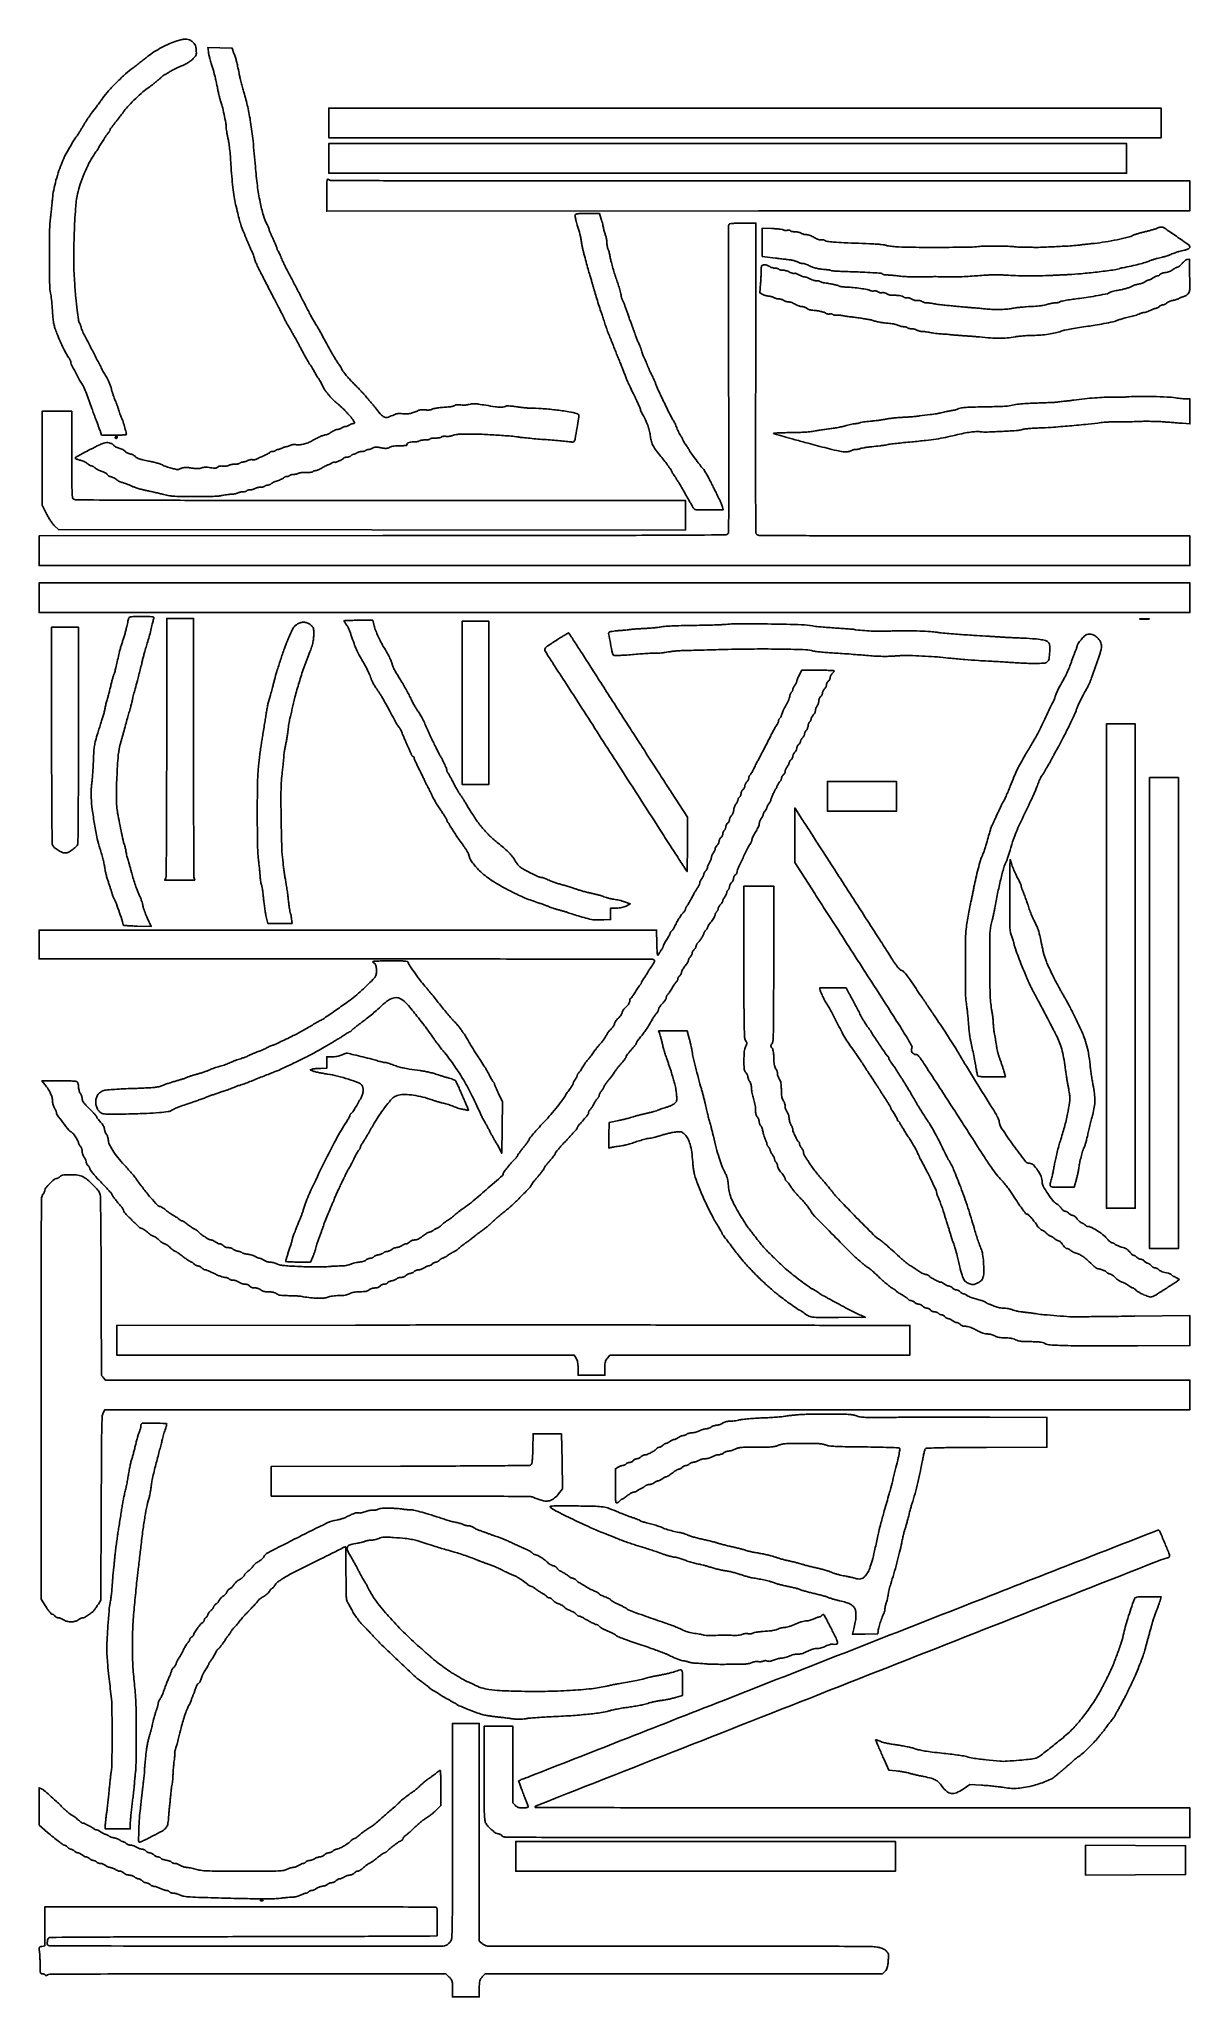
# Model space of a CAD drawing. Extents: x 0 to 1200, y 0 to 2041.
import ezdxf

# ---------------------------------------------------------------- set-up
doc = ezdxf.new("R2010")
doc.units = 0

msp = doc.modelspace()

# ---------------------------------------------------------------- linework, layer by layer
for points in [[(144, 2039.063375, 0.025963), (136.20348, 2036.122873, 0.017905), (127.697446, 2032.030962, 0.018076), (119.700339, 2027.448548, 0.031769), (113.5, 2023.022045, -0.004309), (110.210706, 2020.389745, -0.002234), (106.059375, 2017.15578, -0.00222), (101.764193, 2013.870811, -0.003374), (98, 2011.058134, 0.024954), (90.185675, 2004.675824, 0.012534), (80.945893, 1995.89681, 0.012446), (72.303456, 1986.822163, 0.029964), (66.5, 1979.589623, -0.001477), (64.858592, 1977.286801, -0.001564), (63.234375, 1975.037168, -0.00149), (61.823296, 1973.107681, -0.007145), (61, 1972.021785, 0.004667), (55.698634, 1965.101012, 0.00998), (51.763585, 1959.639712, 0.012029), (48.550542, 1954.739386, 0.0116), (45.536269, 1949.631239, -0.007141), (43.921417, 1946.838018, -0.006866), (42.20662, 1944.054861, -0.006816), (40.62818, 1941.643339, -0.024614), (39.528523, 1940.173796, 0.036899), (37.271483, 1936.99796, 0.002926), (31.973695, 1928.124717, 0.001078), (26.363381, 1918.554732, 0.132794), (26, 1917.210641, -0.093231), (25.937026, 1916.875848, -0.003336), (25.452011, 1915.656289, -0.006046), (24.849253, 1914.21976, -0.004188), (24.134507, 1912.609531, 0.024415), (20.685495, 1903.906384, 0.01652), (17.577777, 1893.695684, 0.01661), (15.182461, 1883.428388, 0.027049), (13.917267, 1874.571791, -0.002411), (13.462516, 1869.67653, -0.001638), (12.899759, 1864.108589, -0.00165), (12.321125, 1858.736926, -0.003312), (11.822139, 1854.5, 0.028141), (10.972094, 1841.942259, 0.003185), (10.830932, 1813.429958, 0.002139), (10.998297, 1784.052816, 0.052872), (11.933538, 1776, -0.024086), (12.385276, 1773.416482, -0.004541), (12.939321, 1768.655857, -0.004845), (13.482627, 1763.077454, -0.004423), (13.935994, 1757.317811, 0.006426), (14.620949, 1749.040007, 0.024839), (15.365891, 1743.941282, 0.030685), (16.530676, 1739.492906, 0.013862), (18.57123, 1733.817811, 0.010516), (21.771441, 1726.118441, 0.010196), (25.324147, 1718.479925, 0.009983), (28.706917, 1711.913451, 0.039775), (31.169334, 1708.115141, -0.022984), (31.870028, 1707.109873, -0.024235), (32.462242, 1706.061748, -0.024796), (32.881339, 1705.113768, -0.091927), (33, 1704.473816, 0.113272), (33.537932, 1702.129769, 0.003771), (37.792693, 1693.514112, 0.00694), (42.064428, 1685.311479, 0.038075), (44.757438, 1681.111151, -0.055908), (46.65265, 1677.909941, -0.009682), (49.419683, 1671.4282, -0.010557), (52.337976, 1663.745072, -0.009921), (54.993729, 1655.785656, 0.009787), (55.500088, 1654.266715, 0.001962), (56.465871, 1651.581614, 0.002073), (57.61518, 1648.465449, 0.001933), (58.816985, 1645.285656, -0.001254), (60.080312, 1641.956773, -0.001026), (61.414698, 1638.391724, -0.001036), (62.62835, 1635.108036, -0.002735), (63.479725, 1632.75), (65.165416, 1628), (78.082708, 1628, 0.005443), (83.03453, 1628.053907, 0.009076), (87.200511, 1628.220313, 0.003276), (90.707323, 1628.447255, 0.400128), (90.982862, 1628.75, 0.059699), (90.667404, 1630.954955, 0.003945), (88.95806, 1637.149307, 0.004232), (87.157309, 1643.281955, 0.053242), (86.21768, 1645.50158, -0.03291), (85.658684, 1646.685763, -0.005901), (84.790204, 1648.969214, -0.006349), (83.836816, 1651.673503, -0.005699), (82.91628, 1654.5, 0.006989), (81.951474, 1657.436662, 0.006162), (80.86505, 1660.471875, 0.006201), (79.817779, 1663.1844, 0.018585), (79.011284, 1665, -0.025791), (78.236485, 1666.814239, -0.008859), (77.299072, 1669.512828, -0.008778), (76.368492, 1672.5312, -0.010048), (75.588177, 1675.447924, 0.021731), (74.691124, 1678.512399, 0.013951), (73.399062, 1681.985817, 0.014022), (71.940968, 1685.321727, 0.02541), (70.537089, 1687.947924, -0.003172), (69.15907, 1690.271056, -0.00298), (67.781447, 1692.660026, -0.002964), (66.585085, 1694.792864, -0.010279), (65.84798, 1696.192589, 0.003167), (63.64678, 1700.520774, 0.00025), (57.715866, 1711.988018, 0.000367), (51.73471, 1723.517556, 0.001096), (47.620329, 1731.392152, -0.007772), (46.233742, 1734.134558, -0.010316), (45.063472, 1736.673189, -0.007889), (44.167978, 1738.817829, -0.095228), (44, 1739.691812, 0.070031), (43.894973, 1740.437992, 0.016963), (43.509723, 1741.625964, 0.017072), (42.969852, 1742.971158, 0.01623), (42.330971, 1744.29966, -0.080083), (40.928652, 1748.518748, -0.009768), (39.549217, 1758.200306, -0.009649), (38.201962, 1771.273177, -0.004327), (36.911957, 1788.5, -0.016239), (36.152123, 1811.09525, -0.009151), (36.62296, 1838.526765, -0.008373), (37.973505, 1864.370375, -0.036672), (40.140612, 1879.5, -0.025834), (42.954251, 1889.776816, -0.019003), (47.080175, 1900.842403, -0.019193), (51.951181, 1911.372226, -0.029793), (57.02054, 1920, 0.003054), (60.000026, 1924.501518, 0.003577), (62.769534, 1928.808823, 0.003649), (65.427988, 1933.077785, 0.003454), (68.073453, 1937.463525, -0.011769), (69.10557, 1939.111993, -0.010275), (70.260459, 1940.787542, -0.010386), (71.367148, 1942.259131, -0.029965), (72.213525, 1943.213525, 0.02888), (72.897235, 1943.981133, 0.030419), (73.475223, 1944.809711, 0.031935), (73.880869, 1945.58054, 0.105533), (74, 1946.138681, -0.144616), (74.210245, 1946.850383, -0.007297), (75.569783, 1948.884949, -0.011196), (77.296596, 1951.273014, -0.007833), (79.343943, 1953.888681, 0.00301), (81.685149, 1956.821066, 0.002067), (84.306464, 1960.17355, 0.002084), (86.803374, 1963.422159, 0.004238), (88.733372, 1966, -0.030656), (93.516125, 1971.730701, -0.012448), (100.680464, 1978.948763, -0.012474), (108.215146, 1985.81882, -0.029715), (114.222, 1990.432171, 0.012532), (116.637951, 1992.159056, 0.006536), (119.565212, 1994.42489, 0.006495), (122.510101, 1996.829652, 0.009864), (125, 1999.002437, -0.007038), (127.168127, 2000.916123, -0.010359), (129.130103, 2002.529982, -0.00601), (130.810171, 2003.822128, -0.161758), (131.336522, 2003.998226, 0.124617), (131.851092, 2004.129659, 0.008829), (133.150338, 2004.866137, 0.012023), (134.680771, 2005.820086, 0.008763), (136.336522, 2006.950325, -0.024771), (138.358725, 2008.237827, -0.012272), (141.039478, 2009.67765, -0.012148), (143.898623, 2011.037841, -0.017403), (146.5, 2012.091824, 0.019693), (151.100522, 2013.980359, 0.031453), (154.844865, 2015.986189, 0.033465), (158.13947, 2018.346126, 0.02664), (161.364637, 2021.301393, 0.03111), (162.945016, 2023.126811, 0.091208), (163.694577, 2024.60439, 0.075678), (163.942027, 2026.406173, 0.01704), (163.791072, 2029.505848, 0.028595), (163.302912, 2032.972105, 0.084002), (162.446299, 2035.215885, 0.082103), (160.887155, 2037.08152, 0.026505), (158.027494, 2039.290924, 0.086011), (155.50711, 2040.456658, 0.069572), (152.544536, 2040.822, 0.051472), (148.841224, 2040.37894, 0.021708)], [(176.475776, 2027.780572, 0.015814), (177.104522, 2024.42154, 0.01082), (178.020671, 2020.650116, 0.00673), (179.476557, 2015.458389, 0.001672), (182.002549, 2007, -0.011779), (182.902218, 2003.749168, -0.004483), (184.008577, 1999.178125, -0.004437), (185.122575, 1994.187795, -0.005419), (186.072447, 1989.5, 0.005702), (186.972983, 1985.068612, 0.006505), (187.938084, 1980.85, 0.005939), (188.845444, 1977.293371, 0.036123), (189.46751, 1975.5, -0.042688), (190.919451, 1971.129974, -0.00695), (192.884584, 1962.405673, -0.006776), (194.609851, 1953.628949, -0.045599), (195.005668, 1949.213812, 0.033997), (195.124015, 1947.429865, 0.008054), (195.570783, 1944.480134, 0.008251), (196.196183, 1941.09949, 0.008053), (196.937425, 1937.713812, -0.022099), (197.804545, 1933.142227, -0.007864), (198.650399, 1926.545717, -0.007312), (199.404704, 1918.808384, -0.005947), (199.992798, 1910.5, 0.006169), (200.898113, 1897.790219, 0.008368), (202.048958, 1886.341277, 0.0094), (203.401456, 1876.436991, 0.017621), (204.925877, 1868.5, 0.003862), (207.084169, 1859.393693, 0.00673), (209.033541, 1851.88166, 0.007525), (210.736405, 1846.013038, 0.029906), (212.047713, 1842.5, -0.00491), (212.903363, 1840.516286, -0.001927), (214.045473, 1837.765625, -0.001908), (215.257721, 1834.781625, -0.002378), (216.360072, 1832, 0.00552), (217.521162, 1829.123064, 0.003652), (218.915177, 1825.843644, 0.003675), (220.316705, 1822.676302, 0.007126), (221.491178, 1820.169853, -0.01254), (222.526476, 1817.896684, -0.011009), (223.494777, 1815.474292, -0.011133), (224.271973, 1813.248853, -0.032314), (224.673682, 1811.669853, 0.053531), (225.238731, 1809.786496, 0.006391), (226.98036, 1805.792684, 0.007563), (229.189939, 1801.088607, 0.006146), (231.695412, 1796.113753, -0.000367), (234.678258, 1790.3576, -0.000195), (238.366782, 1783.220052, -0.000194), (242.132879, 1775.918501, -0.0003), (245.37695, 1769.613753, 0.000819), (248.240929, 1764.06186, 0.001111), (250.846479, 1759.058415, 0.000737), (253.049706, 1754.865453, 0.012437), (253.813759, 1753.5, -0.012903), (254.341394, 1752.554987, -0.006746), (254.951784, 1751.353125, -0.006705), (255.545001, 1750.102872, -0.0102), (256.023313, 1749, 0.018158), (256.581627, 1747.7668, 0.0066), (257.458926, 1746.059375, 0.006534), (258.468846, 1744.2147, 0.007749), (259.472299, 1742.5, -0.0022), (260.479502, 1740.821891, -0.002023), (261.500658, 1739.0875, -0.00202), (262.398737, 1737.533546, -0.006681), (262.972299, 1736.5, 0.005157), (263.541905, 1735.466167, 0.001571), (264.425376, 1733.9125, 0.001572), (265.426094, 1732.178107, 0.001716), (266.409102, 1730.5, -0.006435), (267.563737, 1728.485548, -0.002379), (269.140439, 1725.61875, -0.002357), (270.831844, 1722.473194, -0.002837), (272.390966, 1719.5, 0.005228), (275.692189, 1713.277194, 0.005535), (279.061924, 1707.242674, 0.004565), (282.068788, 1702.104597, 0.037236), (283.633431, 1699.880371, -0.034341), (284.231284, 1699.040847, -0.005901), (285.234626, 1697.360799, -0.006403), (286.36597, 1695.355946, -0.00568), (287.492682, 1693.241496, 0.008379), (288.601538, 1691.187351, 0.011241), (289.678879, 1689.366318, 0.008531), (290.631959, 1687.891641, 0.107004), (291.107307, 1687.433681, -0.116315), (291.577598, 1686.963609, -0.008411), (292.524671, 1685.37365, -0.011421), (293.589827, 1683.412537, -0.008379), (294.684269, 1681.192185, 0.006717), (295.791456, 1678.927029, 0.008073), (296.895268, 1676.828477, 0.007047), (297.876037, 1675.093313, 0.052411), (298.436214, 1674.33029, -0.010818), (298.97746, 1673.708648, -0.003243), (299.775013, 1672.738865, -0.003249), (300.656262, 1671.638496, -0.003517), (301.5, 1670.555245, 0.009766), (303.606487, 1667.919409, 0.022845), (305.306737, 1666.055258, 0.016544), (307.468272, 1664.031134, 0.003139), (311.549848, 1660.5, -0.005903), (313.940981, 1658.408112, -0.005878), (316.285448, 1656.257463, -0.005772), (318.289856, 1654.330864, -0.022877), (319.451557, 1653.078598, 0.00557), (320.38116, 1652.004248, 0.003545), (321.48577, 1650.773709, 0.00356), (322.586762, 1649.581715, 0.006599), (323.5, 1648.632435, -0.024824), (325.3186, 1646.598686, -0.01783), (327.149554, 1644.161531, -0.013302), (328.677562, 1641.839704, -0.137523), (328.993411, 1640.75, -0.221974), (328.862452, 1640.462998, -0.078036), (328.466709, 1640.220313, -0.05909), (327.883294, 1640.054884, -0.039585), (327.19113, 1640, 0.062488), (326.358927, 1639.895586, 0.030896), (325.343408, 1639.568717, 0.030083), (324.317028, 1639.093864, 0.038541), (323.44113, 1638.531803, -0.040143), (322.551503, 1637.964941, -0.029102), (321.482707, 1637.476205, -0.029613), (320.406142, 1637.129579, -0.055179), (319.5, 1637, 0.055179), (318.593858, 1636.870421, 0.029613), (317.517293, 1636.523795, 0.029102), (316.448497, 1636.035059, 0.040143), (315.55887, 1635.468197, -0.048644), (314.642201, 1634.905741, -0.031388), (313.489206, 1634.431283, -0.031459), (312.291347, 1634.106555, -0.0505), (311.239046, 1634, 0.081918), (310.031184, 1633.800772, 0.023461), (308.259074, 1633.105564, 0.022941), (306.303703, 1632.120548, 0.022535), (304.434756, 1630.955111, -0.016105), (302.648274, 1629.808942, -0.021012), (300.940647, 1628.884453, -0.019167), (299.486086, 1628.242093, -0.148773), (298.754581, 1628.181862, 0.137341), (297.174378, 1628.087337, 0.015159), (293.753061, 1626.787669, 0.018595), (289.902174, 1625.019063, 0.018609), (286.194325, 1622.969621, -0.034595), (281.637905, 1620.637964, -0.033526), (276.756101, 1618.928663, -0.035595), (272.109281, 1617.993431, -0.067457), (268.297967, 1618.021104, 0.027636), (266.391517, 1618.186832, 0.033738), (264.602695, 1618.122412, 0.037403), (263.034432, 1617.839921, 0.06351), (261.797967, 1617.346291, -0.025153), (260.798177, 1616.855427, -0.021111), (259.694543, 1616.435116, -0.021634), (258.652065, 1616.137145, -0.053422), (257.864307, 1616.035435, 0.05773), (257.042694, 1615.922172, 0.01882), (255.867709, 1615.571594, 0.018474), (254.580958, 1615.080579, 0.019814), (253.364307, 1614.506161, -0.02118), (252.143591, 1613.933895, -0.019481), (250.844664, 1613.449327, -0.019904), (249.652977, 1613.108842, -0.058781), (248.809017, 1613.006161, 0.053235), (248.116348, 1612.929649, 0.048678), (247.433213, 1612.70806, 0.051918), (246.859508, 1612.383614, 0.10003), (246.5, 1612, -0.128561), (246.096789, 1611.615613, -0.04604), (245.363811, 1611.29375, -0.041947), (244.457084, 1611.073871, -0.038534), (243.5, 1611, 0.035301), (242.546823, 1610.93262, 0.03989), (241.651897, 1610.731666, 0.043729), (240.933637, 1610.43808, 0.136284), (240.553474, 1610.086523, -0.112534), (240.094838, 1609.62077, -0.011453), (238.76107, 1608.810231, -0.013858), (237.102677, 1607.914027, -0.010625), (235.244457, 1607.024452, 0.001693), (233.19779, 1606.089224, 0.001303), (230.969913, 1605.055008, 0.001317), (228.892126, 1604.077201, 0.003141), (227.355246, 1603.337137, -0.034276), (226.014969, 1602.791647, -0.032531), (224.589286, 1602.42311, -0.034218), (223.2861, 1602.266616, -0.089734), (222.355246, 1602.386311, 0.08747), (221.441783, 1602.507943, 0.036554), (220.203588, 1602.364674, 0.034741), (218.868668, 1602.012804, 0.037942), (217.635693, 1601.487102, -0.026769), (216.378833, 1600.917737, -0.021364), (214.970729, 1600.436836, -0.021848), (213.625561, 1600.103811, -0.049792), (212.585693, 1600, 0.047798), (211.660497, 1599.911352, 0.037584), (210.68834, 1599.646293, 0.038741), (209.814901, 1599.25754, 0.072426), (209.19589, 1598.79589, -0.109095), (208.494733, 1598.34838, -0.036752), (207.321407, 1598.014455, -0.034511), (205.928481, 1597.825542, -0.033275), (204.505549, 1597.826565, 0.037285), (202.969174, 1597.815363, 0.025243), (201.232749, 1597.58428, 0.025486), (199.568214, 1597.187968, 0.045452), (198.259659, 1596.672066, -0.051366), (196.902568, 1596.155446, -0.030568), (195.206151, 1595.811594, -0.029704), (193.400566, 1595.667791, -0.036054), (191.705388, 1595.756005, 0.029676), (189.892875, 1595.873502, 0.051786), (188.39609, 1595.726228, 0.061837), (187.158586, 1595.309152, 0.071867), (186.128751, 1594.616518, -0.075364), (184.936614, 1593.826713, -0.090262), (183.635372, 1593.488009, -0.053212), (181.80783, 1593.545992, -0.011189), (178.647658, 1594.057337, 0.016269), (175.726526, 1594.499606, 0.034552), (173.443529, 1594.610763, 0.04184), (171.467383, 1594.404383, 0.039843), (169.519381, 1593.870848, -0.043916), (167.468656, 1593.327068, -0.040053), (165.289636, 1593.127434, -0.029904), (162.595032, 1593.2582, -0.011322), (158.857301, 1593.750373, 0.010582), (154.904139, 1594.276866, 0.036365), (152.31883, 1594.37656, 0.050724), (150.233452, 1594.092215, 0.039747), (148.062216, 1593.381529, -0.005224), (146.680182, 1592.820967, -0.008178), (145.478727, 1592.370757, -0.003266), (144.449673, 1592.011785, -0.220296), (144.269622, 1592.03068, 0.073848), (144.079154, 1592.10915, 0.000466), (142.285246, 1592.552785, 0.001882), (140.231525, 1593.050451, 0.001198), (137.83781, 1593.614917, -0.015469), (135.238541, 1594.306714, -0.013381), (132.556767, 1595.18893, -0.01358), (130.169132, 1596.119772, -0.037736), (128.568188, 1596.94173, 0.058692), (126.705813, 1597.801526, 0.010413), (123.023155, 1598.918308, 0.01114), (118.627764, 1600.046893, 0.009831), (114, 1601.030341, -0.006866), (108.071619, 1602.253487, -0.026308), (104.440001, 1603.257789, -0.043196), (102.066233, 1604.285957, -0.090307), (100.5, 1605.540145, 0.061685), (99.462505, 1606.472587, 0.032572), (97.978752, 1607.369646, 0.031843), (96.317282, 1608.101672, 0.042326), (94.725539, 1608.536607, -0.037572), (93.183284, 1608.942326, -0.034341), (91.670187, 1609.583844, -0.036102), (90.398568, 1610.349261, -0.086661), (89.624651, 1611.125498, 0.091609), (88.781457, 1611.954772, 0.026297), (87.205852, 1612.903061, 0.025516), (85.28171, 1613.804636, 0.024627), (83.253083, 1614.517483, -0.021489), (81.280925, 1615.196624, -0.027187), (79.527663, 1615.998538, -0.027158), (78.172249, 1616.806674, -0.154319), (77.655468, 1617.455454, 0.141219), (77.182472, 1618.081551, 0.034672), (76.087613, 1618.789373, 0.032754), (74.669107, 1619.455631, 0.027654), (73.093905, 1619.974714, 0.072704), (70.219935, 1620.315078, 0.077005), (67.428189, 1619.804244, 0.029811), (63.249238, 1618.065477, 0.002586), (52.913065, 1612.956468, 0.004702), (45.750622, 1609.285336, 0.014446), (41.000231, 1606.616097, 0.012621), (37.82249, 1604.596873, 0.472275), (37.749799, 1603.850201, 0.089894), (38.397828, 1603.401041, 0.017505), (39.717282, 1602.855924, 0.018082), (41.321548, 1602.323193, 0.015861), (43.031441, 1601.881601, -0.033217), (44.881181, 1601.3348, -0.022464), (46.908407, 1600.480677, -0.022678), (48.801452, 1599.473319, -0.041307), (50.229023, 1598.460743, 0.020692), (51.447425, 1597.518783, 0.023517), (52.689949, 1596.722843, 0.023591), (53.796556, 1596.153008, 0.1075), (54.5, 1596, -0.106191), (55.200082, 1595.84962, -0.024049), (56.289363, 1595.294565, -0.023864), (57.509103, 1594.517775, -0.021182), (58.700549, 1593.598518, 0.038308), (60.095644, 1592.596368, 0.020562), (61.951616, 1591.569804, 0.020359), (63.9415, 1590.673051, 0.029922), (65.760268, 1590.064553, -0.031504), (67.442136, 1589.495939, -0.032629), (69.01887, 1588.72602, -0.034526), (70.284871, 1587.881101, -0.10586), (70.947478, 1587.098138, 0.087176), (71.531917, 1586.353296, 0.043748), (72.491324, 1585.63279, 0.041666), (73.644287, 1585.042168, 0.04822), (74.824862, 1584.685028, -0.046832), (76.141421, 1584.290727, -0.023539), (77.718913, 1583.56409, -0.023146), (79.292177, 1582.652801, -0.031658), (80.610378, 1581.682384, 0.036301), (81.97134, 1580.699821, 0.023151), (83.679298, 1579.752403, 0.023239), (85.450025, 1578.975014, 0.039494), (87, 1578.5154, -0.028149), (88.750356, 1578.039246, -0.009582), (91.234375, 1577.15762, -0.009492), (93.94617, 1576.07702, -0.010794), (96.5, 1574.937261, 0.024028), (99.401914, 1573.733175, 0.011468), (103.234375, 1572.453224, 0.011339), (107.307066, 1571.296561, 0.015829), (111, 1570.461495, -0.005841), (114.906827, 1569.659726, -0.003226), (119.662205, 1568.593601, -0.003216), (124.469212, 1567.450666, -0.005163), (128.552188, 1566.407297, 0.019047), (134.487577, 1565.064917, 0.026866), (139.863752, 1564.35869, 0.015675), (147.085917, 1564.029512, 0.00258), (161.052188, 1563.903255, 0.003854), (171.206047, 1563.942114, 0.006512), (179.713383, 1564.151085, 0.006737), (186.407326, 1564.493158, 0.036695), (190, 1564.99171, -0.011624), (192.46944, 1565.461509, -0.007468), (195.353125, 1565.896791, -0.007505), (198.189929, 1566.238474, -0.013954), (200.5, 1566.416594, 0.018726), (202.574481, 1566.596478, 0.017614), (204.672876, 1566.933325, 0.017897), (206.510205, 1567.363875, 0.056417), (207.684259, 1567.831017, -0.044285), (208.736637, 1568.279539, -0.023222), (210.110116, 1568.656611, -0.022911), (211.564323, 1568.914755, -0.032479), (212.875242, 1569, 0.030726), (214.071553, 1569.073584, 0.036597), (215.180288, 1569.29375, 0.039684), (216.062451, 1569.614277, 0.148422), (216.5, 1570, -0.147556), (216.935981, 1570.385655, -0.039987), (217.810735, 1570.70625, -0.036833), (218.909593, 1570.926403, -0.031034), (220.0942, 1571, 0.040387), (221.3956, 1571.105292, 0.027504), (222.84672, 1571.424394, 0.027781), (224.221869, 1571.890807, 0.048902), (225.285183, 1572.444746, -0.055542), (226.370393, 1572.991944, -0.029117), (227.817744, 1573.436238, -0.028566), (229.372118, 1573.723111, -0.038816), (230.796498, 1573.791244, 0.03253), (232.143092, 1573.83872, 0.033151), (233.463491, 1574.060698, 0.03511), (234.577921, 1574.409129, 0.103412), (235.246498, 1574.846498, -0.074637), (235.845116, 1575.288855, -0.038529), (236.700816, 1575.661159, -0.037226), (237.659187, 1575.915026, -0.046165), (238.577555, 1576, 0.054831), (239.494548, 1576.100863, 0.043104), (240.448684, 1576.401518, 0.044419), (241.296658, 1576.843191, 0.077429), (241.889513, 1577.366871, -0.093096), (242.651768, 1577.99909, -0.017163), (244.284828, 1578.833643, -0.017894), (246.289952, 1579.686911, -0.015452), (248.450788, 1580.440703, 0.016096), (250.615204, 1581.198869, 0.018373), (252.631204, 1582.065181, 0.017808), (254.275767, 1582.917629, 0.091314), (255.061275, 1583.573832, -0.07869), (255.683047, 1584.120288, -0.044339), (256.578273, 1584.581063, -0.042908), (257.588848, 1584.894731, -0.053851), (258.563428, 1585, 0.039551), (259.496232, 1585.073901, 0.04255), (260.382443, 1585.29375, 0.046682), (261.100548, 1585.61574, 0.126268), (261.5, 1586, -0.148422), (261.937549, 1586.385723, -0.039684), (262.819712, 1586.70625, -0.036597), (263.928447, 1586.926416, -0.030726), (265.124758, 1587, 0.032048), (266.433213, 1587.083952, 0.022851), (267.879803, 1587.337993, 0.023184), (269.242424, 1587.709094, 0.044816), (270.281426, 1588.150615, -0.07596), (271.505073, 1588.583143, -0.018694), (273.619441, 1588.904329, -0.018706), (276.096645, 1589.092864, -0.017731), (278.625815, 1589.100694, 0.015653), (281.075714, 1589.098098, 0.023315), (283.212569, 1589.262673, 0.021202), (284.891104, 1589.5437, 0.205037), (285.469147, 1589.950079, -0.113108), (285.866669, 1590.352856, -0.049908), (286.538536, 1590.691586, -0.045903), (287.354488, 1590.922243, -0.045971), (288.198418, 1591, 0.083333), (289.306738, 1591.186011, 0.018656), (291.099903, 1591.88125, 0.018859), (293.135192, 1592.85162, 0.017249), (295.154424, 1594, -0.008642), (297.096259, 1595.149035, -0.011585), (298.897504, 1596.11875, -0.008852), (300.423051, 1596.861307, -0.109253), (301.050206, 1597, 0.089203), (301.595261, 1597.098021, 0.019158), (302.485322, 1597.468242, 0.019433), (303.496925, 1597.983825, 0.017458), (304.50314, 1598.594014, -0.0335), (305.528683, 1599.171795, -0.036043), (306.597887, 1599.591472, -0.038702), (307.558991, 1599.811056, -0.119472), (308.217957, 1599.751211, 0.174772), (309.722276, 1599.777786, 0.01803), (313.043116, 1601.180908, 0.020206), (316.2453, 1602.83269, 0.125803), (317.564009, 1604.103569, -0.152196), (317.962443, 1604.449617, -0.038339), (318.783235, 1604.736673, -0.035562), (319.816967, 1604.934088, -0.02941), (320.936572, 1605, 0.047248), (322.107014, 1605.11085, 0.041217), (323.292851, 1605.440625, 0.043345), (324.320455, 1605.924733, 0.088019), (325, 1606.5, -0.054914), (325.596389, 1607.076398, -0.042206), (326.357298, 1607.568717, -0.04331), (327.158415, 1607.910588, -0.074447), (327.872445, 1608.031803, 0.065485), (328.633939, 1608.147142, 0.029208), (329.592112, 1608.485547, 0.028295), (330.578457, 1608.967464, 0.034141), (331.44113, 1609.531803, -0.062136), (332.417288, 1610.095194, -0.030935), (333.766697, 1610.568717, -0.030138), (335.245502, 1610.892238, -0.0388), (336.632113, 1611, 0.028472), (337.92155, 1611.073486, 0.034799), (339.108869, 1611.29375, 0.037328), (340.050366, 1611.613735, 0.154968), (340.5, 1612, -0.122535), (340.893418, 1612.384064, -0.047679), (341.588164, 1612.70625, -0.043521), (342.442006, 1612.92605, -0.041265), (343.336511, 1613, 0.05432), (344.344083, 1613.109786, 0.029391), (345.545584, 1613.449867, 0.028913), (346.741944, 1613.945005, 0.040221), (347.741454, 1614.531461, -0.065898), (349.173134, 1615.275731, -0.076362), (350.678812, 1615.573703, -0.046236), (352.740558, 1615.471645, -0.010087), (356.254127, 1614.897272, 0.011465), (359.821477, 1614.324194, 0.04646), (362.018398, 1614.228563, 0.065921), (363.790189, 1614.55281, 0.041172), (365.740507, 1615.365811, -0.053732), (367.601979, 1616.08757, -0.028356), (370.030754, 1616.594668, -0.023519), (373.019593, 1616.900909, -0.01377), (376.617007, 1617, 0.008015), (379.531745, 1617.046727, 0.015225), (381.873378, 1617.193285, 0.013034), (383.589299, 1617.398481, 0.616933), (383.675343, 1617.657991, -0.327135), (383.494324, 1618.831285, -0.161334), (384.634803, 1619.940802, -0.074709), (387.199365, 1620.741389, -0.038381), (390.563428, 1621, 0.017506), (392.645605, 1621.072924, 0.024221), (394.501193, 1621.29375, 0.022272), (395.971516, 1621.609317, 0.192649), (396.5, 1622, -0.186738), (397.014908, 1622.389812, -0.024736), (398.370564, 1622.70625, -0.025914), (400.085157, 1622.926989, -0.019058), (402, 1623, 0.019058), (403.914843, 1623.073011, 0.025914), (405.629436, 1623.29375, 0.024736), (406.985092, 1623.610188, 0.186738), (407.5, 1624, -0.193442), (408.030344, 1624.390806, -0.02194), (409.517439, 1624.70625, -0.023992), (411.393511, 1624.927088, -0.017301), (413.5, 1625, 0.018911), (415.610583, 1625.079856, 0.025757), (417.499604, 1625.321326, 0.024507), (418.993415, 1625.667384, 0.187288), (419.558018, 1626.093874, -0.181185), (420.087375, 1626.503644, -0.041137), (421.214921, 1626.753454, -0.036132), (422.684164, 1626.846979, -0.02416), (424.367035, 1626.750995, 0.032144), (426.154394, 1626.677638, 0.026233), (428.063714, 1626.822451, 0.027029), (429.824514, 1627.146863, 0.056271), (431.134445, 1627.623045, -0.060526), (433.323856, 1628.397971, -0.034), (436.116798, 1628.823812, -0.015926), (440.61645, 1629.05567, -0.00219), (450, 1629.198802, -0.014551), (459.987086, 1629.016732, -0.00374), (476.101247, 1628.132644, -0.003125), (492.122112, 1627.032851, -0.02473), (499.5, 1626.111478, 0.016534), (503.024381, 1625.612569, 0.002682), (509.90625, 1624.906806, 0.002956), (518.020063, 1624.167051, 0.002597), (526.5, 1623.488786, -0.001681), (534.927029, 1622.830289, -0.001995), (542.880821, 1622.149897, -0.001732), (549.587025, 1621.525841, -0.012793), (552.775135, 1621.135474, 0.033687), (556.581842, 1620.83, 0.275768), (558.028548, 1621.668802, 0.081809), (558.850602, 1623.963868, 0.001709), (560.993465, 1635.924892, 0.001971), (562.580798, 1645.176841, 0.037078), (562.851042, 1648.110814, 0.156538), (562.420045, 1649.540342, 0.170057), (561.25, 1650.394372, 0.034386), (552.333622, 1652.434023, 0.010148), (538.43949, 1654.333141, 0.01059), (523.735295, 1655.724878, 0.018471), (511.5, 1656.168606, -0.021002), (509.338471, 1656.257953, -0.005191), (505.80484, 1656.590002, -0.005302), (501.763361, 1657.055522, -0.005289), (497.729243, 1657.607004, 0.007677), (493.140052, 1658.212057, 0.020016), (489.820873, 1658.463824, 0.026181), (487.434824, 1658.424043, 0.105988), (486.044984, 1658.024075, -0.087479), (483.66944, 1657.245054, -0.049785), (480.640183, 1657.115078, -0.022848), (475.784305, 1657.613553, -0.003152), (465.749683, 1659.174175, 0.004208), (458.05197, 1660.354704, 0.022368), (453.814642, 1660.775703, 0.041252), (450.929865, 1660.694458, 0.05916), (448.441363, 1660.114957, -0.039518), (446.601832, 1659.609848, -0.029614), (444.517904, 1659.337876, -0.027691), (442.263597, 1659.303615, -0.024131), (439.912111, 1659.512088, 0.018007), (437.584545, 1659.747195, 0.038322), (435.776298, 1659.725591, 0.050971), (434.400084, 1659.460336, 0.100451), (433.422802, 1658.935932, -0.094479), (432.50694, 1658.430438, -0.022523), (430.822476, 1657.962641, -0.022364), (428.805336, 1657.593232, -0.020458), (426.702371, 1657.391792, 0.008809), (420.706232, 1656.958091, 0.014433), (415.650345, 1656.355191, 0.016062), (411.666206, 1655.631547, 0.062136), (409.299172, 1654.805125, -0.070365), (408.110064, 1654.411698, -0.028276), (406.406809, 1654.202023, -0.026334), (404.449976, 1654.176007, -0.024219), (402.445203, 1654.352456, 0.023796), (400.224643, 1654.549791, 0.036041), (398.286853, 1654.489702, 0.041352), (396.602316, 1654.173223, 0.05408), (395.146031, 1653.5976, -0.034942), (391.194632, 1651.85845, -0.036665), (387.102036, 1650.719326, -0.037985), (383.032658, 1650.219416, -0.044576), (379.150546, 1650.385641, 0.030998), (375.843534, 1650.617208, 0.062258), (373.24849, 1650.313713, 0.039702), (370.14286, 1649.284053, 0.00659), (364.36916, 1646.756183, -0.134397), (361.514767, 1646.299439, -0.129115), (358.776283, 1647.346919, -0.065252), (355.558358, 1650.359561, -0.013476), (350.782263, 1656.5, 0.015879), (350.325294, 1657.081717, 0.002291), (349.350068, 1658.234375, 0.002597), (348.183075, 1659.586657, 0.002218), (346.939442, 1661, -0.003932), (345.487826, 1662.661153, -0.00194), (343.667954, 1664.79375, -0.001925), (341.796216, 1667.021771, -0.00281), (340.166027, 1669, 0.014301), (338.187264, 1671.291819, 0.004266), (335.039574, 1674.675, 0.004275), (331.438144, 1678.415656, 0.004611), (327.862309, 1682, -0.011612), (324.349556, 1685.621119, -0.010948), (320.937349, 1689.471875, -0.010977), (318.065243, 1693.014555, -0.036946), (316.417502, 1695.5, 0.006013), (315.185409, 1697.634056, 0.004758), (313.803676, 1699.9125, 0.004812), (312.480821, 1702.002567, 0.011932), (311.461279, 1703.5, -0.019995), (309.16253, 1706.996092, -0.005072), (305.7182, 1712.854249, -0.00435), (301.369942, 1720.579373, -0.002178), (296, 1730.417949, 0.002433), (293.711443, 1734.605848, 0.002437), (291.383272, 1738.769342, 0.002381), (289.316571, 1742.383066, 0.00969), (288.006883, 1744.550007, -0.007507), (285.714518, 1748.305694, -0.008781), (283.656257, 1751.938867, -0.005435), (281.069939, 1756.822876, -0.001117), (276.619572, 1765.5, 0.001317), (274.066615, 1770.472724, 0.000795), (271.016201, 1776.353125, 0.000796), (267.967107, 1782.185486, 0.001397), (265.423178, 1787, -0.001245), (260.048273, 1797.164817, -0.005613), (256.989213, 1803.147153, -0.008651), (254.74921, 1807.854341, -0.006915), (252.494218, 1813, 0.005729), (251.380111, 1815.558766, 0.007498), (250.300329, 1817.869687, 0.005709), (249.348323, 1819.774299, 0.067608), (248.876114, 1820.45, -0.058847), (248.540493, 1820.912834, -0.036816), (248.257358, 1821.520157, -0.036597), (248.064054, 1822.16915, -0.054134), (248, 1822.759045, 0.093156), (247.834732, 1823.638393, 0.005597), (246.825, 1826.146416, 0.008233), (245.532233, 1829.11751, 0.005979), (244, 1832.382077, -0.005683), (242.467707, 1835.641751, -0.007897), (241.175, 1838.597695, -0.005198), (240.160118, 1841.094502, -0.094196), (240, 1841.936878, 0.077675), (239.888051, 1842.653161, 0.014349), (239.442858, 1843.916635, 0.015089), (238.829444, 1845.377078, 0.013242), (238.103346, 1846.863845, -0.04732), (233.937838, 1857.107607, -0.022001), (230.416889, 1871.033155, -0.018822), (227.563775, 1888.06088, -0.012065), (225.477627, 1908, 0.005273), (223.046023, 1934.74627, 0.013143), (220.549678, 1954.220133, 0.017017), (217.515763, 1970.18397, 0.018361), (213.464996, 1985.5, -0.006586), (212.064377, 1990.332489, -0.004729), (210.622108, 1995.765625, -0.004776), (209.347338, 2000.964353, -0.010259), (208.485505, 2005, 0.002979), (206.939484, 2012.793333, 0.011436), (205.838297, 2017.612086, 0.015768), (204.709911, 2021.54999, 0.010428), (203.178435, 2026), (201.156373, 2031.5), (188.485123, 2031.780572), (175.813874, 2032.061144)], [(299.999996, 1878.904988), (299.999993, 1861.5), (749.999996, 1861.752199), (1200, 1862.004398), (1200, 1877.502199), (1200, 1893), (751.828741, 1893, -0.000073), (478.516623, 1893.039785, -0.000847), (371.605429, 1893.251943, -0.000209), (304.739694, 1893.525806, -0.184825), (301.828741, 1894.654988, 0.350987), (300.86702, 1894.713201, 0.213287), (300.252495, 1893.678349, 0.027379), (300.03414, 1890.094236, 0.001526)], [(559, 1856.668409, 0.052972), (559.217765, 1854.618694, 0.010484), (560.070306, 1851.02066, 0.007607), (561.524931, 1845.740825, 0.002108), (563.968539, 1837.5, -0.018345), (564.359865, 1836.003673, -0.007172), (564.794153, 1833.9125, -0.007088), (565.199921, 1831.634127, -0.008754), (565.510606, 1829.5, 0.014214), (565.892931, 1827.060883, 0.005788), (566.54544, 1823.765625, 0.005722), (567.328836, 1820.237621, 0.007265), (568.136522, 1817, 0.001474), (570.391212, 1808.590662, 0.001979), (572.486982, 1800.984451, 0.002125), (574.288481, 1794.649733, 0.007028), (575.551148, 1790.5, -0.004158), (576.185378, 1788.457767, -0.001403), (577.076376, 1785.471875, -0.001396), (578.043105, 1782.164733, -0.001601), (578.947652, 1779, 0.004648), (580.932624, 1772.211993, 0.002896), (583.379512, 1764.290021, 0.002307), (585.733718, 1756.940208, 0.017253), (586.985982, 1753.5, -0.013604), (587.424122, 1752.32313, -0.002256), (588.195539, 1750.03125, -0.002475), (589.077473, 1747.326638, -0.002188), (589.970119, 1744.5, 0.004874), (590.903096, 1741.600001, 0.004661), (591.906056, 1738.675, 0.004623), (592.839286, 1736.10961, 0.016629), (593.503552, 1734.5, -0.008476), (594.197855, 1732.892439, -0.002298), (595.241683, 1730.325, -0.002325), (596.399489, 1727.399999, -0.002412), (597.51574, 1724.5, 0.003098), (598.847645, 1721.053848, 0.001221), (600.722406, 1716.325, 0.001208), (602.773342, 1711.224226, 0.00151), (604.702771, 1706.5, -0.001618), (606.541403, 1701.995305, -0.001704), (608.318925, 1697.55625, -0.001629), (609.826377, 1693.717697, -0.007689), (610.649938, 1691.5, 0.010114), (612.153029, 1687.511831, 0.010691), (613.790119, 1683.661598, 0.00617), (616.219975, 1678.442897, 0.001129), (620.853315, 1668.859816, -0.003832), (623.209857, 1663.917813, -0.005622), (625.199733, 1659.53324, -0.002841), (626.820216, 1655.795754, -0.097838), (627.018115, 1654.859816, 0.092388), (627.180731, 1654.047493, 0.010058), (627.930443, 1652.283821, 0.012046), (628.924479, 1650.205612, 0.009447), (630.098472, 1648, -0.019183), (632.935985, 1642.409337, -0.024532), (635.089827, 1637.051837, -0.026161), (636.599193, 1631.820312, -0.028537), (637.501909, 1626.608926, 0.039579), (638.520494, 1621.41291, 0.05181), (640.297344, 1616.914977, 0.0407), (643.306814, 1612.126535, 0.014743), (648.308775, 1605.838064, -0.009557), (652.475363, 1600.709879, -0.010441), (656.318502, 1595.572991, -0.005658), (659.560203, 1590.935961, -0.150828), (660, 1589.511185, 0.138797), (660.100955, 1589.154513, 0.00339), (661.014527, 1587.692296, 0.007111), (662.130218, 1585.98733, 0.004748), (663.453708, 1584.065861, -0.011767), (665.109839, 1581.587703, -0.004498), (667.3018, 1578.064898, -0.004452), (669.614364, 1574.195539, -0.005451), (671.703708, 1570.537039, 0.001287), (673.703564, 1566.966516, 0.001241), (675.746201, 1563.362475, 0.001226), (677.561309, 1560.196406, 0.004532), (678.730169, 1558.210923, -0.002926), (679.670531, 1556.625252, -0.002437), (680.651953, 1554.929146, -0.002459), (681.535187, 1553.367659, -0.00668), (682.140684, 1552.25, 0.136804), (683.351122, 1550.963772, 0.101589), (685.198535, 1550.307483, 0.032289), (688.704782, 1550.046477, 0.002437), (698.23997, 1550), (713.158911, 1550), (712.481436, 1553.25, 0.033068), (712.030096, 1554.870574, 0.011224), (711.167522, 1557.160937, 0.011105), (710.098409, 1559.655911, 0.012548), (708.959885, 1562, -0.002741), (707.505968, 1564.849829, -0.000861), (705.360398, 1569.131261, -0.00086), (702.982134, 1573.918074, -0.000952), (700.70012, 1578.55323, 0.008492), (698.407658, 1583.037658, 0.008896), (695.998247, 1587.372062, 0.008618), (693.788838, 1591.038148, 0.038576), (692.298756, 1593.05323, -0.015327), (688.865184, 1597.271667, -0.004289), (683.758941, 1604.073548, -0.000977), (678.311193, 1611.491811, -0.159192), (678, 1612.444459, 0.140541), (677.894748, 1612.811515, 0.003665), (676.971875, 1614.264615, 0.00746), (675.841206, 1615.960327, 0.004997), (674.5, 1617.867115, -0.008981), (673.159349, 1619.805758, -0.012304), (672.028125, 1621.600275, -0.00911), (671.156296, 1623.124263, -0.126013), (671, 1623.734571, 0.10313), (670.889244, 1624.265836, 0.020792), (670.464925, 1625.138345, 0.021136), (669.875777, 1626.129065, 0.01838), (669.178469, 1627.115141, -0.037045), (668.322621, 1628.42655, -0.010819), (667.20406, 1630.561948, -0.010807), (666.045292, 1633.027988, -0.01138), (665.014972, 1635.5, 0.005773), (664.052959, 1637.88302, 0.007123), (663.099101, 1640.080789, 0.005983), (662.251415, 1641.901709, 0.051039), (661.781577, 1642.668644, -0.047407), (659.490989, 1646.347541, -0.002066), (652.788965, 1659.942431, -0.003334), (646.433161, 1673.194028, -0.02038), (643.479579, 1680.183948, 0.007007), (642.297229, 1683.204937, 0.006734), (641.015436, 1686.23216, 0.006685), (639.813987, 1688.870136, 0.024132), (638.94674, 1690.5, -0.023361), (638.087415, 1692.10899, -0.006882), (636.921023, 1694.651844, -0.006893), (635.68654, 1697.55135, -0.007362), (634.560211, 1700.421171, 0.005307), (633.501902, 1703.150614, 0.006902), (632.471829, 1705.626155, 0.005294), (631.561102, 1707.672666, 0.060958), (631.101105, 1708.421171, -0.070338), (630.680725, 1709.134759, -0.00895), (630.027615, 1710.798719, -0.010342), (629.324687, 1712.815045, -0.008437), (628.653859, 1715, 0.013542), (627.890778, 1717.3979, 0.009463), (626.906871, 1720.059375, 0.009554), (625.865942, 1722.576416, 0.019531), (624.936037, 1724.5, -0.013124), (624.061705, 1726.251027, -0.010073), (623.19625, 1728.20625, -0.010207), (622.460446, 1730.069231, -0.023708), (622.004759, 1731.5, 0.014444), (621.526887, 1733.102482, 0.003664), (620.657139, 1735.675, 0.003734), (619.619752, 1738.599999, 0.003769), (618.541977, 1741.5, -0.002947), (617.305539, 1744.81024, -0.001446), (615.768475, 1749.038283, -0.001435), (614.19688, 1753.440136, -0.002087), (612.838036, 1757.332452, 0.004324), (611.571246, 1760.909566, 0.004748), (610.280656, 1764.353964, 0.004442), (609.123691, 1767.277054, 0.023784), (608.404081, 1768.832452, -0.023061), (607.870863, 1769.980616, -0.020205), (607.419341, 1771.224302, -0.020694), (607.103475, 1772.381495, -0.055437), (607.006161, 1773.229001, 0.065559), (606.733668, 1775.242842, 0.004624), (605.189587, 1780.722298, 0.00712), (603.368423, 1786.648234, 0.009352), (601.528712, 1792, -0.012737), (599.784037, 1797.189293, -0.007186), (597.92015, 1803.563279, -0.006961), (596.312033, 1809.702258, -0.021595), (595.465456, 1813.89815, 0.015842), (595.099812, 1815.82441, 0.010946), (594.569765, 1817.979514, 0.011049), (593.968464, 1820.030756, 0.022136), (593.387072, 1821.616031, -0.033934), (592.854982, 1823.179982, -0.018605), (592.407453, 1825.154461, -0.018469), (592.100636, 1827.20185, -0.027961), (592, 1829, 0.027223), (591.90242, 1830.79092, 0.018382), (591.605471, 1832.81562, 0.01855), (591.172235, 1834.757738, 0.03472), (590.656923, 1836.282119, -0.020392), (590.094438, 1837.801223, -0.010717), (589.513878, 1839.729747, -0.010644), (589.002771, 1841.734011, -0.016091), (588.651729, 1843.5, 0.013708), (588.276562, 1845.435556, 0.005784), (587.671631, 1848.014063, 0.005718), (586.961505, 1850.755756, 0.007427), (586.245006, 1853.25), (584.500398, 1859), (571.750199, 1859, 0.002357), (563.298293, 1858.960164, 0.042887), (560.617114, 1858.704283, 0.184283), (559.456963, 1858.000397, 0.166764)], [(719.372445, 1847.75, 0.15288), (719.006412, 1846.591148, 0.000055), (718.895493, 1800.753554, 0.000868), (718.865836, 1749.098351, 0.000491), (719, 1686.5, -0.000294), (719.213987, 1602.162923, -0.001704), (719.149096, 1557.646569, -0.000459), (718.972017, 1527.027414, -0.177303), (718.214302, 1525, -0.217483), (716.097824, 1524.01938, -0.000177), (656.857517, 1523.709535, -0.000937), (565.821949, 1523.436274, -0.000105), (358.464302, 1523.245879), (0, 1522.991759), (0, 1507.495879), (0, 1492), (600, 1492), (1200, 1492), (1200, 1507.5), (1200, 1523), (975.19113, 1523, -0.000218), (859.03091, 1523.050605, -0.001162), (795.589543, 1523.253288, -0.00022), (750.884949, 1523.51962, -0.15771), (748.675339, 1524.25, -0.235179), (747.532392, 1526.462938, -0.001486), (747.2618, 1549.369633, -0.002424), (747.109643, 1587.468442, -0.000197), (747.234209, 1687.250061), (747.5, 1849.000122), (733.872445, 1849.000061, 0.00499), (727.42967, 1848.935735, 0.01651), (723.193245, 1848.711075, 0.018786), (720.336743, 1848.356299, 0.20279)], [(1165.334308, 1843.544581, -0.026733), (1163.539009, 1842.87523, -0.005741), (1160.356585, 1841.918837, -0.00598), (1156.640083, 1840.896282, -0.005672), (1152.834308, 1839.943983, 0.006411), (1149.077308, 1838.99799, 0.007311), (1145.507578, 1837.994225, 0.006695), (1142.505343, 1837.058545, 0.04037), (1141, 1836.428817, -0.058274), (1135.477719, 1834.347143, -0.009489), (1124.297051, 1831.78707, -0.011047), (1111.861201, 1829.472397, -0.014834), (1100.5, 1827.960881, 0.001388), (1096.437568, 1827.531205, 0.000849), (1091.646875, 1827.002815, 0.000851), (1086.903765, 1826.463344, 0.001513), (1083, 1826.000631, -0.01644), (1075.128322, 1825.305108, -0.002278), (1058.740242, 1824.473578, -0.001933), (1042.1963, 1823.773752, -0.022711), (1035.75, 1823.8189, 0.005953), (1033.98598, 1823.890403, 0.003293), (1031.830564, 1823.937872, 0.002376), (1028.994719, 1823.96816, 0.000879), (1025, 1823.984815, -0.008663), (1022.951474, 1824.025249, -0.005069), (1020.5, 1824.141042, -0.005068), (1018.048687, 1824.306693, -0.008578), (1016, 1824.501422, 0.022555), (1008.570392, 1824.998596, 0.00554), (996.324246, 1825.128843, 0.005223), (984.137773, 1824.996122, 0.027816), (977.5, 1824.484309, -0.031671), (968.861906, 1823.885166, -0.001243), (937.061458, 1823.775711, -0.001834), (906.194209, 1823.859423, -0.01742), (893, 1824.403551, -0.009407), (889.945314, 1824.694215, -0.010032), (886.96875, 1825.094709, -0.009671), (884.426092, 1825.539426, -0.045205), (883, 1825.953894, 0.05947), (881.43768, 1826.360132, 0.00768), (878.003125, 1826.775068, 0.008874), (873.894947, 1827.133883, 0.007301), (869.5, 1827.374839, -0.000602), (839.532612, 1828.615422, -0.00749), (828.166527, 1829.270345, -0.015752), (821.973226, 1829.917016, -0.140204), (819.489423, 1831.008778, 0.08661), (818.744473, 1831.435243, 0.049232), (817.7351, 1831.691647, 0.046722), (816.621614, 1831.755187, 0.052431), (815.559391, 1831.604262, -0.084567), (814.148552, 1831.495169, -0.057154), (812.565485, 1831.825552, -0.042579), (810.687505, 1832.630719, -0.01876), (808.350624, 1833.992595, 0.024985), (806.149098, 1835.239154, 0.028535), (803.927904, 1836.199806, 0.031095), (801.84123, 1836.820173, 0.054519), (800.054219, 1837.031803, -0.0354), (798.551037, 1837.151889, -0.029003), (796.973845, 1837.485547, -0.029925), (795.55476, 1837.965758, -0.065451), (794.55887, 1838.531803, 0.075048), (793.519527, 1839.096561, 0.028779), (791.939553, 1839.568717, 0.027711), (790.137379, 1839.891897, 0.030518), (788.367887, 1840, -0.023609), (786.691732, 1840.079188, -0.030498), (785.170171, 1840.317552, -0.031371), (783.96883, 1840.661821, -0.170476), (783.449923, 1841.081027, 0.154228), (783.019705, 1841.451693, 0.063044), (782.269713, 1841.666716, 0.054242), (781.342404, 1841.708392, 0.045641), (780.370386, 1841.556825, -0.049728), (779.307332, 1841.39993, -0.035777), (778.107139, 1841.42918, -0.036355), (776.957336, 1841.624855, -0.06262), (776.051973, 1841.972185, 0.084191), (774.795726, 1842.393253, 0.009059), (771.746368, 1842.814607, 0.01093), (768.069113, 1843.173654, 0.008597), (764.072492, 1843.406835), (754, 1843.820896), (754, 1829.096004), (754, 1814.371112), (767.75, 1812.647741, -0.000094), (773.250116, 1811.957324, -0.000114), (778.404549, 1811.308114, -0.000096), (782.741847, 1810.759966, -0.000797), (784.712294, 1810.507363, -0.028029), (786.158708, 1810.236476, -0.016329), (787.858715, 1809.758957, -0.016295), (789.535423, 1809.167581, -0.026402), (790.912634, 1808.545179, 0.02793), (792.232529, 1807.953524, 0.021581), (793.728153, 1807.453896, 0.022028), (795.169407, 1807.108522, 0.047824), (796.301401, 1807, -0.063233), (797.518435, 1806.845469, -0.019603), (799.289098, 1806.313615, -0.019256), (801.240725, 1805.557763, -0.02007), (803.101061, 1804.663369, 0.035908), (806.607339, 1803.112278, 0.028924), (810.561088, 1801.945854, 0.025129), (815.150017, 1801.116496, 0.015681), (820.589406, 1800.586152, -0.013567), (822.236402, 1800.432593, -0.015414), (823.803545, 1800.194261, -0.01471), (825.115003, 1799.913132, -0.078407), (825.788585, 1799.630662, 0.118501), (826.662767, 1799.343224, 0.002893), (830.920102, 1799.019114, 0.006128), (835.947071, 1798.727519, 0.004112), (841.699178, 1798.511942, -0.002376), (858.214583, 1797.950402, -0.007112), (869.496245, 1797.35233, -0.004788), (877.700528, 1796.721312, -0.152769), (879.541445, 1795.965604, 0.092925), (880.224053, 1795.586103, 0.027986), (881.374726, 1795.272434, 0.026984), (882.731403, 1795.058759, 0.026321), (884.114572, 1794.990055, -0.011816), (885.697317, 1794.957396, -0.006047), (887.68053, 1794.845512, -0.006005), (889.721845, 1794.680915, -0.008985), (891.5, 1794.483737, 0.007118), (897.328959, 1793.815329, 0.008443), (902.85204, 1793.355579, 0.008948), (908.074773, 1793.103291, 0.010703), (913, 1793.059126, -0.000863), (915.745213, 1793.088535, -0.000752), (918.61875, 1793.110035, -0.000756), (921.217277, 1793.121635, -0.002243), (923, 1793.118898, 0.002486), (924.627288, 1793.117187, 0.001313), (926.646875, 1793.130407, 0.001306), (928.713873, 1793.154762, 0.002017), (930.5, 1793.187679, -0.006559), (935.361705, 1793.233108, -0.001424), (943.754959, 1793.177537, -0.001073), (952.210969, 1793.07932, -0.012622), (955.5, 1792.950971, 0.027516), (957.686793, 1792.930789, 0.002989), (962.723424, 1793.191749, 0.002053), (970.933947, 1793.70021, 0.000327), (987, 1794.771928, -0.009831), (992.130059, 1795.016307, -0.006417), (998.055874, 1795.10582, -0.006454), (1003.838136, 1795.044309, -0.012251), (1008.488083, 1794.820719, 0.011241), (1018.264403, 1794.330832, 0.005498), (1030.74139, 1794.123803, 0.005433), (1043.797081, 1794.192603, 0.007523), (1055.5, 1794.557628, -0.000064), (1059.912275, 1794.761166, -0.000044), (1064.9125, 1794.990739, -0.000045), (1069.723626, 1795.210773, -0.000091), (1073.5, 1795.382456, 0.012187), (1086.554402, 1796.292787, 0.005655), (1103.45491, 1798.07905, 0.003957), (1119.754035, 1800.119243, 0.043751), (1126.161947, 1801.5514, -0.010217), (1126.946552, 1801.782889, -0.005403), (1127.928316, 1802.039502, -0.005374), (1128.938852, 1802.280493, -0.008277), (1129.818382, 1802.465024, 0.006179), (1138.774681, 1804.304917, 0.008322), (1146.830422, 1806.204824, 0.008788), (1153.452447, 1808.007837, 0.032936), (1157.5, 1809.481897, -0.019752), (1159.861509, 1810.413103, -0.010385), (1162.861556, 1811.391789, -0.010315), (1165.980867, 1812.268328, -0.015616), (1168.73083, 1812.889284, 0.016081), (1171.499774, 1813.517237, 0.010241), (1174.679173, 1814.416539, 0.010287), (1177.764794, 1815.427812, 0.01877), (1180.23083, 1816.39798, -0.008881), (1182.468179, 1817.329676, -0.007822), (1184.833431, 1818.223157, -0.007883), (1186.99192, 1818.961944, -0.023427), (1188.5, 1819.374713, 0.008621), (1194.183729, 1820.750921, 0.035782), (1197.525237, 1821.8818, 0.06625), (1199.401213, 1822.981404, 0.231064), (1200, 1824.20794, 0.243111), (1198.925277, 1826.287657, 0.0029), (1186.010714, 1835.334269, 0.003911), (1173.237109, 1844.025215, 0.15513), (1170.005353, 1844.960858, 0.052723), (1169.219785, 1844.857081, 0.014426), (1168.012275, 1844.528681, 0.014418), (1166.656738, 1844.074609, 0.014567)], [(1197.240198, 1811.179165, 0.100906), (1196.158686, 1810.793959, 0.030492), (1194.716679, 1809.798382, 0.02918), (1193.197768, 1808.456568, 0.027991), (1191.822834, 1806.929165, -0.024993), (1190.485116, 1805.425076, -0.029849), (1189.077006, 1804.154192, -0.030937), (1187.788432, 1803.248423, -0.138585), (1186.909361, 1803, 0.092593), (1186.039107, 1802.837448, 0.028401), (1184.816577, 1802.282523, 0.027342), (1183.491005, 1801.492325, 0.026825), (1182.250735, 1800.557526, -0.048528), (1180.696486, 1799.488435, -0.033583), (1178.762967, 1798.58194, -0.031381), (1176.569953, 1797.883035, -0.028481), (1174.234648, 1797.436739, 0.022395), (1172.198774, 1797.073277, 0.032063), (1170.439674, 1796.556847, 0.034446), (1169.112093, 1795.966338, 0.181195), (1168.592023, 1795.379213, -0.105741), (1168.248616, 1794.851739, -0.0666), (1167.661133, 1794.405144, -0.062404), (1166.930837, 1794.102954, -0.067023), (1166.166243, 1794, 0.076), (1165.261042, 1793.861609, 0.02998), (1164.079937, 1793.4125, 0.028824), (1162.839918, 1792.765459, 0.031999), (1161.727129, 1792, -0.021248), (1160.663872, 1791.234449, -0.023363), (1159.571807, 1790.5875, -0.02362), (1158.594847, 1790.126528, -0.098728), (1157.960305, 1790, 0.086655), (1157.296652, 1789.884112, 0.017452), (1156.179765, 1789.437164, 0.017945), (1154.901561, 1788.817448, 0.015923), (1153.618034, 1788.083963, -0.031725), (1152.135898, 1787.297999, -0.017588), (1150.240922, 1786.521306, -0.017482), (1148.258765, 1785.866965, -0.026877), (1146.5, 1785.454884, 0.017168), (1144.785471, 1785.08812, 0.013188), (1142.940625, 1784.574668, 0.013386), (1141.239118, 1784.002122, 0.03064), (1140, 1783.459696, -0.024911), (1136.884671, 1782.053238, -0.022767), (1133.550889, 1780.916052, -0.018831), (1129.587513, 1779.922807, -0.00936), (1124.5, 1778.948743, 0.012753), (1121.709971, 1778.394908, 0.01526), (1119.115625, 1777.72699, 0.014048), (1116.97996, 1777.041485, 0.090468), (1116, 1776.481528, -0.124977), (1113.967754, 1775.497557, -0.003374), (1104.168901, 1773.557113, -0.007771), (1093.963708, 1771.771577, -0.011646), (1085, 1770.559752, 0.007661), (1078.03051, 1769.674039, 0.009246), (1071.517098, 1768.621444, 0.005061), (1065.894379, 1767.546891, 0.13584), (1064.55, 1766.865712, -0.11145), (1063.959066, 1766.529695, -0.025473), (1062.83625, 1766.250028, -0.025124), (1061.478717, 1766.054652, -0.022154), (1060.05, 1765.985447, 0.032095), (1058.373263, 1765.8708, 0.015188), (1056.233609, 1765.519329, 0.014983), (1054.009103, 1765.014523, 0.020488), (1052.043138, 1764.419099, -0.032042), (1049.780912, 1763.790595, -0.011911), (1046.532808, 1763.189105, -0.011746), (1042.949301, 1762.699466, -0.013909), (1039.543138, 1762.411, 0.001579), (1029.246184, 1761.794207, 0.007311), (1023.301127, 1761.33189, 0.01175), (1018.847957, 1760.814208, 0.010868), (1014.306087, 1760.076739, -0.028567), (1008.636777, 1759.360997, -0.012838), (1001.135799, 1759.039819, -0.012859), (993.422871, 1759.106138, -0.021934), (987, 1759.60927, 0.004627), (984.851209, 1759.852647, 0.002153), (982.059375, 1760.130573, 0.002132), (979.125945, 1760.397229, 0.002976), (976.5, 1760.608909, -0.001729), (971.459152, 1761.002603, -0.001622), (966.313327, 1761.439213, -0.001612), (961.135855, 1761.912261, -0.001649), (956, 1762.415299, 0.001222), (953.819477, 1762.630752, 0.000527), (950.9125, 1762.90772, 0.000521), (947.81785, 1763.196021, 0.000691), (945, 1763.451647, -0.006436), (942.110843, 1763.747249, -0.004234), (938.79375, 1764.158327, -0.004259), (935.571919, 1764.613287, -0.008194), (933, 1765.042049, 0.007385), (930.716735, 1765.426486, 0.007207), (928.40445, 1765.746736, 0.007131), (926.366283, 1765.969672, 0.026659), (925.078979, 1766.02297, -0.047564), (923.996513, 1766.113163, -0.028539), (922.741124, 1766.414064, -0.028403), (921.51513, 1766.860342, -0.043564), (920.520056, 1767.394902, 0.05843), (919.51678, 1767.896121, 0.038099), (918.267903, 1768.242331, 0.038068), (916.979196, 1768.395325, 0.057802), (915.855315, 1768.312674, -0.070245), (914.612422, 1768.252191, -0.040238), (913.130418, 1768.509742, -0.037425), (911.570522, 1769.039371, -0.036078), (910.086881, 1769.80097, 0.033962), (908.704166, 1770.51816, 0.033525), (907.231163, 1771.045122, 0.035462), (905.881867, 1771.32657, 0.097942), (904.917317, 1771.268127, -0.073325), (904.06024, 1771.173995, -0.048911), (903.079941, 1771.306888, -0.048451), (902.131807, 1771.630922, -0.066744), (901.369781, 1772.108072, 0.108069), (899.851873, 1772.893343, 0.030353), (897.222053, 1773.430353, 0.022366), (893.481626, 1773.790613, 0.008333), (888.203584, 1773.973462, -0.051646), (887.151065, 1774.101618, -0.026729), (885.875383, 1774.465424, -0.02626), (884.591289, 1774.983922, -0.035957), (883.502547, 1775.590288, 0.047724), (882.413366, 1776.1638, 0.044842), (881.212415, 1776.534856, 0.04756), (880.053314, 1776.668734, 0.082002), (879.094546, 1776.530008, -0.082002), (878.135771, 1776.391283, -0.047561), (876.976662, 1776.525166, -0.044842), (875.775697, 1776.896235, -0.047723), (874.686488, 1777.469765, 0.046495), (873.640068, 1778.024045, 0.04356), (872.486352, 1778.389966, 0.04656), (871.400721, 1778.528603, 0.100428), (870.573444, 1778.38981, -0.077433), (869.761381, 1778.215154, -0.040602), (868.72579, 1778.239877, -0.039156), (867.643747, 1778.440469, -0.048204), (866.682539, 1778.799977, 0.06923), (863.565108, 1779.819245, 0.008852), (856.591623, 1780.945038, 0.011078), (848.907738, 1781.873111, 0.015452), (841.999698, 1782.337635, -0.011984), (839.403654, 1782.494128, -0.014503), (836.979065, 1782.769717, -0.013144), (834.96785, 1783.111788, -0.089946), (834.036264, 1783.477588, 0.07265), (832.339118, 1784.212256, 0.011873), (828.849569, 1785.065246, 0.012213), (824.486277, 1785.9115, 0.008377), (819.5, 1786.667098, -0.017252), (817.898969, 1786.938856, -0.0199), (816.395937, 1787.310549, -0.019387), (815.159518, 1787.721649, -0.099645), (814.55, 1788.102426, 0.109072), (813.971138, 1788.449213, 0.0283), (812.916787, 1788.736338, 0.027403), (811.647909, 1788.933953, 0.024932), (810.32417, 1789, -0.047853), (808.833188, 1789.143023, -0.026147), (807.048827, 1789.586402, -0.025823), (805.267136, 1790.231657, -0.037122), (803.77417, 1790.996262, 0.028068), (802.345812, 1791.760701, 0.023855), (800.762085, 1792.40722, 0.024543), (799.260659, 1792.856575, 0.060111), (798.118034, 1792.996262, -0.062401), (796.968038, 1793.142177, -0.024518), (795.438954, 1793.614969, -0.023809), (793.816693, 1794.294183, -0.027371), (792.34265, 1795.097248, 0.027297), (790.941593, 1795.860818, 0.032089), (789.538, 1796.421847, 0.033834), (788.316215, 1796.731812, 0.137665), (787.560132, 1796.661448, -0.129634), (786.783722, 1796.576815, -0.028735), (785.463724, 1796.853625, -0.028022), (783.929604, 1797.362345, -0.023819), (782.374074, 1798.064201, 0.029071), (780.683973, 1798.805521, 0.021603), (778.743795, 1799.431359, 0.021986), (776.855818, 1799.863205, 0.045256), (775.347575, 1800, -0.028648), (774.065918, 1800.073494, -0.034944), (772.885164, 1800.29375, -0.037521), (771.948651, 1800.613781, -0.154443), (771.5, 1801, 0.153258), (771.053258, 1801.386381, 0.037835), (770.126162, 1801.707348, 0.03518), (768.95787, 1801.928798, 0.028964), (767.690983, 1802.003738, -0.050054), (766.224789, 1802.152618, -0.025936), (764.440571, 1802.61406, -0.025504), (762.639391, 1803.283684, -0.035152), (761.106706, 1804.076182, 0.031697), (759.520549, 1804.910256, 0.042343), (757.985541, 1805.446523, 0.048171), (756.573388, 1805.667466, 0.076357), (755.356706, 1805.553392, 0.07356), (754.098922, 1805.03231, 0.154596), (753.405287, 1804.248461, 0.089492), (753.077332, 1802.903328, 0.014886), (752.994826, 1800.230948, -0.008368), (752.951, 1797.773, -0.002551), (752.803448, 1794.055107, -0.002553), (752.595622, 1789.891698, -0.002787), (752.35059, 1785.850268), (751.711526, 1776.200536), (754.806103, 1774.600268, 0.030135), (756.19558, 1773.984761, 0.021516), (757.814048, 1773.45967, 0.021825), (759.406027, 1773.09186, 0.042715), (760.70034, 1772.964565, -0.040122), (761.953963, 1772.847822, -0.024146), (763.411975, 1772.519732, -0.024095), (764.839196, 1772.050245, -0.038352), (766, 1771.5, 0.039787), (767.174687, 1770.947292, 0.023658), (768.646875, 1770.470926, 0.023586), (770.169245, 1770.132933, 0.037243), (771.5, 1770.003632, -0.040242), (772.790823, 1769.870401, -0.029507), (774.188957, 1769.524862, -0.03007), (775.481813, 1769.036149, -0.056568), (776.44113, 1768.468197, 0.058476), (777.404496, 1767.902783, 0.030653), (778.710596, 1767.422115, 0.030019), (780.12772, 1767.088318, 0.040298), (781.44113, 1766.96879, -0.05777), (782.895456, 1766.78514, -0.024682), (784.776457, 1766.223047, -0.024023), (786.744135, 1765.419343, -0.029066), (788.5, 1764.473914, 0.028304), (790.245833, 1763.530455, 0.024061), (792.18312, 1762.732444, 0.024762), (794.020932, 1762.177778, 0.060535), (795.421259, 1762.005123, -0.050622), (796.681402, 1761.87498, -0.035724), (798.052364, 1761.487442, -0.036194), (799.323369, 1760.920971, -0.061077), (800.276016, 1760.25, 0.066999), (801.276744, 1759.56268, 0.032138), (802.712339, 1758.949325, 0.031153), (804.317287, 1758.492621, 0.03866), (805.854757, 1758.279618, -0.019246), (810.403355, 1757.828422, -0.020083), (814.838936, 1757.032643, -0.019106), (818.572674, 1756.05581, -0.099989), (820.433796, 1755.054945, 0.080793), (821.214901, 1754.595719, 0.051466), (822.233892, 1754.316545, 0.049012), (823.350702, 1754.242029, 0.053697), (824.425729, 1754.392003, -0.044457), (825.412689, 1754.548291, -0.053387), (826.351576, 1754.512146, -0.062172), (827.108977, 1754.303071, -0.157202), (827.538993, 1753.936909, 0.158656), (828.005773, 1753.541719, 0.044391), (828.931453, 1753.256266, 0.040039), (830.096037, 1753.103586, 0.032908), (831.350278, 1753.122988, -0.021389), (832.73874, 1753.176455, -0.014823), (834.309144, 1753.123157, -0.014977), (835.817248, 1752.981706, -0.029551), (837, 1752.763355, 0.022252), (838.604463, 1752.442881, 0.002088), (842.584375, 1751.847594, 0.002675), (847.338866, 1751.182684, 0.0021), (852.5, 1750.511093, -0.004706), (857.697348, 1749.807227, -0.005684), (862.5625, 1749.045093, -0.004877), (866.639674, 1748.317864, -0.03814), (868.5, 1747.81798, 0.025011), (872.131157, 1746.739381, 0.014686), (876.564987, 1745.797327, 0.013502), (881.538056, 1745.030535, 0.011478), (886.821982, 1744.484212, -0.017389), (889.453508, 1744.180653, -0.015999), (892.1324, 1743.688698, -0.016236), (894.491508, 1743.096158, -0.049716), (896.022322, 1742.488457, 0.034699), (897.342196, 1741.918122, 0.022537), (898.933664, 1741.437234, 0.022665), (900.537704, 1741.106976, 0.039453), (901.891323, 1741, -0.030887), (903.081475, 1740.926409, -0.036721), (904.185012, 1740.70625, -0.039843), (905.063275, 1740.385687, -0.147967), (905.5, 1740, 0.153141), (905.946722, 1739.613459, 0.037799), (906.873838, 1739.29194, 0.035154), (908.04213, 1739.069707, 0.02895), (909.309017, 1738.993839, -0.036165), (910.729969, 1738.888169, -0.022697), (912.366392, 1738.570204, -0.022751), (913.957175, 1738.107954, -0.038154), (915.236149, 1737.560329, 0.034015), (916.485255, 1737.013228, 0.022588), (917.980435, 1736.551283, 0.022764), (919.479953, 1736.233295, 0.040582), (920.736149, 1736.129644, -0.0254), (922.164073, 1736.055332, -0.00784), (924.303744, 1735.800667, -0.00782), (926.691574, 1735.440312, -0.008514), (929, 1735.014405, 0.012667), (931.572213, 1734.561886, 0.00663), (934.79375, 1734.122508, 0.00659), (938.110837, 1733.759136, 0.010038), (941, 1733.539558, -0.0037), (943.817842, 1733.361293, -0.002788), (946.9125, 1733.125169, -0.002818), (949.81924, 1732.870576, -0.006502), (952, 1732.638537, 0.007387), (954.382721, 1732.389272, 0.002066), (958.115625, 1732.069971, 0.002084), (962.341413, 1731.743817, 0.002191), (966.5, 1731.458589, -0.001629), (970.621875, 1731.180529, -0.001634), (974.7375, 1730.875893, -0.001595), (978.325863, 1730.586969, -0.006533), (980.5, 1730.376294, 0.009016), (992.272673, 1729.294495, 0.019358), (1001.381468, 1728.976549, 0.022794), (1009.483354, 1729.377119, 0.019184), (1018, 1730.51956, -0.014918), (1021.972189, 1731.086929, -0.007826), (1026.940625, 1731.567326, -0.007777), (1032.052295, 1731.900999, -0.011836), (1036.5, 1732.01648, 0.018402), (1044.446911, 1732.327264, 0.017802), (1052.438534, 1733.221943, 0.018705), (1059.785758, 1734.593055, 0.032434), (1065.738725, 1736.348421, -0.034315), (1069.776801, 1737.52266, -0.007786), (1076.773745, 1738.932357, -0.007948), (1084.988182, 1740.319976, -0.007244), (1093.5, 1741.493105, 0.010997), (1100.837507, 1742.560559, 0.005012), (1110.377707, 1744.261939, 0.002753), (1119.762502, 1746.086407, 0.056646), (1122.5, 1746.96538, -0.02516), (1124.878697, 1747.897715, -0.00994), (1128.233395, 1748.94781, -0.007748), (1132.655846, 1750.162171, -0.00348), (1138.5, 1751.626624, 0.008146), (1141.377991, 1752.376411, 0.008087), (1144.236975, 1753.221243, 0.007975), (1146.712173, 1754.03998, 0.030983), (1148.20034, 1754.664511, -0.023458), (1149.369032, 1755.175772, -0.019826), (1150.647432, 1755.6077, -0.020289), (1151.846011, 1755.908142, -0.051303), (1152.738898, 1756, 0.066244), (1153.700639, 1756.127981, 0.017389), (1155.189487, 1756.5875, 0.017348), (1156.863256, 1757.234443, 0.016991), (1158.5, 1758, -0.015222), (1160.121842, 1758.765589, -0.016303), (1161.750979, 1759.4125, -0.016054), (1163.181328, 1759.875868, -0.070411), (1164.058432, 1760, 0.086323), (1164.84572, 1760.136943, 0.031291), (1165.890931, 1760.5875, 0.029914), (1166.996931, 1761.234588, 0.031328), (1168, 1762, -0.039762), (1169.039009, 1762.765489, -0.032881), (1170.252771, 1763.4125, -0.034075), (1171.451673, 1763.858147, -0.072065), (1172.430769, 1764, 0.07361), (1173.362832, 1764.137965, 0.043608), (1174.408073, 1764.556745, 0.042603), (1175.400684, 1765.169954, 0.056098), (1176.178328, 1765.895303, -0.081926), (1177.102649, 1766.672603, -0.031428), (1178.602082, 1767.439719, -0.030089), (1180.366411, 1768.083536, -0.032507), (1182.150568, 1768.491401, 0.018133), (1183.962464, 1768.851172, 0.0163), (1185.809854, 1769.352265, 0.016578), (1187.437226, 1769.910809, 0.048359), (1188.5, 1770.437909, -0.024988), (1189.445865, 1770.963381, -0.013846), (1190.646875, 1771.513369, -0.01378), (1191.897204, 1772.004361, -0.021561), (1193, 1772.349748, 0.038282), (1194.121494, 1772.742587, 0.020819), (1195.433425, 1773.384572, 0.020631), (1196.720688, 1774.152657, 0.030616), (1197.773363, 1774.937146, 0.108326), (1199.079887, 1776.643975, 0.083682), (1199.707781, 1778.907945, 0.027789), (1199.903944, 1782.991291, 0.002055), (1199.773363, 1794.17921), (1199.5, 1811.5)], [(1136.5, 1668.009247, -0.009893), (1132.690633, 1667.779627, -0.004666), (1127.765625, 1667.626476, -0.004622), (1122.604409, 1667.561907, -0.006501), (1118, 1667.606736, 0.017468), (1110.545208, 1667.515824, 0.008116), (1100.886414, 1666.903047, 0.00759), (1090.083698, 1665.876212, 0.006961), (1079, 1664.496209, -0.003921), (1077.679317, 1664.323616, -0.001107), (1075.61875, 1664.075381, -0.001116), (1073.289058, 1663.805228, -0.001178), (1071, 1663.550424, 0.00049), (1068.566154, 1663.282892, 0.000332), (1065.79375, 1662.973529, 0.000335), (1063.116006, 1662.671113, 0.00067), (1061, 1662.427833, -0.015008), (1058.368107, 1662.201474, -0.002467), (1053.26875, 1661.941956, -0.002711), (1047.26423, 1661.698682, -0.00239), (1041, 1661.508882, 0.006768), (1031.613658, 1661.142207, 0.011968), (1023.886041, 1660.549762, 0.01362), (1016.944191, 1659.658509, 0.013269), (1010, 1658.384371, -0.041618), (1008.227056, 1658.161929, -0.001612), (1001.625, 1657.908269, -0.002865), (993.80181, 1657.677818, -0.002016), (985, 1657.504526, 0.003033), (973.801386, 1657.26126, 0.010691), (966.60868, 1656.907325, 0.015064), (961.749622, 1656.416483, 0.067727), (959, 1655.667193, -0.004795), (957.622814, 1655.098347, -0.006717), (956.38125, 1654.618673, -0.00422), (955.332527, 1654.239649, -0.085387), (955, 1654.18325, 0.044777), (953.364437, 1654.040365, 0.004888), (949.649458, 1653.339722, 0.006395), (945.891147, 1652.542688, 0.018586), (943.324536, 1651.862839, -0.027736), (940.435642, 1651.153903, -0.008365), (935.977418, 1650.395703, -0.005283), (929.238376, 1649.438049, -0.001257), (918, 1647.990706, -0.008094), (914.386387, 1647.593869, -0.003615), (909.61875, 1647.183019, -0.003577), (904.568511, 1646.820911, -0.004842), (900, 1646.570581, 0.009145), (895.467532, 1646.283091, 0.007017), (890.528125, 1645.809108, 0.007101), (885.918214, 1645.234994, 0.016679), (882.5, 1644.643102, -0.012323), (879.183739, 1644.039068, -0.006054), (874.937376, 1643.425866, -0.006003), (870.508871, 1642.895018, -0.008691), (866.584686, 1642.541221, 0.008391), (863.041364, 1642.223905, 0.010513), (859.768618, 1641.805616, 0.00886), (857.052159, 1641.350872, 0.077105), (855.900427, 1640.94671, -0.046217), (855.038617, 1640.583329, -0.023064), (853.893705, 1640.278096, -0.022678), (852.66976, 1640.069167, -0.030941), (851.553083, 1640, 0.043511), (850.117492, 1639.874834, 0.008828), (847.606119, 1639.387702, 0.009248), (844.697243, 1638.713535, 0.008546), (841.737342, 1637.91558, -0.017363), (838.162208, 1637.019063, -0.007087), (833.247844, 1636.039218, -0.007002), (827.932991, 1635.134401, -0.008882), (823, 1634.455022, 0.003997), (818.23047, 1633.845568, 0.003846), (813.409375, 1633.15251, 0.003806), (809.169725, 1632.476665, 0.01393), (806.5, 1631.953386, -0.035952), (803.530089, 1631.505937, -0.005637), (797.619855, 1631.112989, -0.006242), (790.62909, 1630.814792, -0.005409), (783.290995, 1630.672949, 0.003738), (776.357385, 1630.562106, 0.006619), (770.642139, 1630.35227, 0.002466), (765.912625, 1630.092507, 0.646766), (765.801152, 1629.798848, 0.127704), (766.473915, 1629.40343, 0.000349), (776.734201, 1626.490393, 0.002081), (788.352774, 1623.252654, 0.001293), (802.010157, 1619.545909, 0.001593), (821.652711, 1614.336304, 0.009581), (831.923078, 1611.856652, 0.017337), (838.313068, 1610.673572, 0.069807), (842.272445, 1610.637874, 0.015261), (844.139463, 1610.940882, 0.020726), (845.800602, 1611.334836, 0.018183), (847.122896, 1611.75937, 0.169135), (847.581462, 1612.131808, -0.160244), (847.980554, 1612.467575, -0.035355), (848.843641, 1612.744969, -0.033342), (849.934321, 1612.936269, -0.026749), (851.124758, 1613, 0.025919), (852.399437, 1613.066122, 0.021527), (853.743009, 1613.264653, 0.022062), (854.959862, 1613.554536, 0.053353), (855.815741, 1613.900946, -0.076127), (856.975022, 1614.310023, -0.005861), (860.236499, 1614.888525, -0.007924), (864.16405, 1615.474005, -0.005961), (868.5, 1615.997762, 0.000666), (876.648068, 1616.894567, 0.006345), (880.124172, 1617.32657, 0.012847), (882.607435, 1617.732484, 0.007976), (885.5, 1618.329903, -0.026077), (887.547706, 1618.676099, -0.001475), (893.934375, 1619.396932, -0.002259), (901.545864, 1620.198494, -0.001654), (910, 1621.02195, 0.004312), (924.639938, 1622.526528, 0.010273), (935.480852, 1623.961301, 0.012206), (945.061286, 1625.67043, 0.009205), (955.5, 1627.997726, -0.008076), (964.37349, 1629.997104, -0.017142), (971.311705, 1631.196576, -0.022006), (976.878504, 1631.715225, -0.040662), (981.416761, 1631.568204, 0.036635), (989.078897, 1631.258284, 0.005284), (1004.727004, 1631.937519, 0.003492), (1020.802844, 1632.918265, 0.075675), (1025.411575, 1633.943927, -0.062873), (1027.270726, 1634.407694, -0.007072), (1031.60635, 1634.863466, -0.00849), (1036.80374, 1635.246763, -0.006798), (1042.411575, 1635.488262, 0.010585), (1055.386554, 1636.145485, 0.003387), (1074.63748, 1637.660809, 0.003423), (1093.960715, 1639.446941, 0.009796), (1107.355421, 1641.043174, -0.0132), (1110.738455, 1641.42299, -0.007916), (1114.77237, 1641.704099, -0.007923), (1118.797624, 1641.856714, -0.013661), (1122.150136, 1641.839048, 0.009697), (1125.996697, 1641.788286, 0.002858), (1131.894103, 1641.858542, 0.002868), (1138.526682, 1642.013529, 0.003081), (1145, 1642.241883, -0.007865), (1151.810639, 1642.416919, -0.00554), (1159.471875, 1642.40838, -0.005592), (1166.802103, 1642.236988, -0.011686), (1172.5, 1641.906528, 0.000272), (1177.661888, 1641.488745, 0.000214), (1183.251562, 1641.041808, 0.000216), (1188.444634, 1640.631083, 0.000536), (1192.25, 1640.335879), (1200, 1639.743029), (1200, 1652.763349), (1200, 1665.783668), (1196.25, 1665.742877, -0.021179), (1194.310143, 1665.803955, -0.006548), (1191.398438, 1666.057689, -0.006536), (1188.14646, 1666.427033, -0.00714), (1185, 1666.871859, 0.026359), (1176.209609, 1667.771764, 0.006467), (1161.678255, 1668.300652, 0.006841), (1146.883716, 1668.445133, 0.019021)], [(3, 1603.935458), (3, 1554.870916), (7.57435, 1546.065805, 0.015225), (9.617167, 1542.410155, 0.013234), (11.972294, 1538.707343, 0.013425), (14.283053, 1535.469281, 0.037677), (16.122517, 1533.380347), (20.096333, 1529.5), (347.048166, 1529.250949), (674, 1529.001898), (674, 1544.500949), (674, 1560), (355.571429, 1560, -0.000111), (166.742721, 1560.04182, -0.001117), (88.049481, 1560.252467, -0.000302), (38.068689, 1560.528069, -0.197323), (35.571429, 1561.571429, -0.179495), (34.644852, 1563.59077, -0.010301), (34.267488, 1570.523096, -0.007528), (34.047315, 1582.279885, -0.000917), (34, 1608.071429), (34, 1653), (18.5, 1653), (3, 1653)], [(79.542705, 1626.069098, 0.09691), (79.392636, 1625.670838, 0.097419), (79.40414, 1625.246164, 0.09843), (79.575024, 1624.860961, 0.101208), (79.878903, 1624.574842, 0.157716), (80.271104, 1624.478565, 0.122565), (80.691106, 1624.61591, 0.09613), (81.076686, 1624.976296, 0.065363), (81.36383, 1625.505744, 0.124688), (81.475758, 1626.447359, 0.293249), (81.039042, 1626.965546, 0.232893), (80.270687, 1626.843423, 0.100833)], [(93.541501, 1437.25, 0.027362), (93.200248, 1436.192559, 0.004047), (92.646232, 1434.017059, 0.004552), (92.03525, 1431.432825, 0.003902), (91.438103, 1428.701692, -0.011332), (90.683467, 1425.48042, -0.005302), (89.568159, 1421.344265, -0.00525), (88.306539, 1417.029869, -0.007334), (87.081717, 1413.201692, 0.005676), (85.884985, 1409.503585, 0.004876), (84.708369, 1405.587372, 0.004914), (83.709696, 1402.010738, 0.014063), (83.110332, 1399.5, -0.003009), (81.436369, 1391.731234, -0.006024), (80.00279, 1385.616685, -0.005397), (78.798223, 1380.960173, -0.056013), (78.072881, 1379.121981, 0.051483), (77.620406, 1378.004965, 0.0036), (76.701374, 1374.745207, 0.005073), (75.6709, 1370.831481, 0.003797), (74.612227, 1366.5, -0.00279), (73.511932, 1361.958594, -0.002753), (72.356212, 1357.409375, -0.002703), (71.30054, 1353.436152, -0.010571), (70.583514, 1351, 0.010482), (69.990303, 1348.985844, 0.006908), (69.388972, 1346.646875, 0.006952), (68.866901, 1344.354502, 0.013329), (68.522992, 1342.5, -0.014225), (68.182002, 1340.679429, -0.008114), (67.672095, 1338.5, -0.008099), (67.08732, 1336.321558, -0.013283), (66.513818, 1334.5, 0.005633), (65.747675, 1332.190527, 0.001005), (64.37342, 1327.85625, 0.001086), (62.784237, 1322.770394, 0.00098), (61.161257, 1317.5, 0.008141), (58.85675, 1309.500493, 0.02666), (57.705045, 1304.1207, 0.024449), (57.082334, 1298.414596, 0.006031), (56.632433, 1289, -0.004663), (56.338227, 1282.468961, -0.004109), (55.911858, 1275.662652, -0.00413), (55.426203, 1269.530985, -0.012442), (54.956572, 1265.362218, 0.014061), (54.55722, 1261.711067, 0.008997), (54.289282, 1257.452259, 0.00904), (54.177261, 1253.266883, 0.016654), (54.261122, 1249.862218, 0.019238), (55.424841, 1237.828039, 0.009003), (57.808893, 1222.35519, 0.008798), (60.674144, 1207.333667, 0.025758), (63.358674, 1197.143004, -0.006986), (65.235046, 1190.970453, -0.009897), (66.718445, 1185.424237, -0.011179), (67.818101, 1180.488037, -0.017273), (68.524164, 1176.175848, 0.023079), (68.987654, 1173.53757, 0.008528), (69.874634, 1169.867135, 0.008431), (70.980352, 1165.887767, 0.010048), (72.161126, 1162.175848, -0.001965), (73.351072, 1158.634297, -0.002112), (74.484596, 1155.16728, -0.001996), (75.433475, 1152.182199, -0.010034), (75.92397, 1150.5, 0.017948), (76.345561, 1149.134885, 0.009948), (76.952232, 1147.5, 0.00991), (77.633333, 1145.866523, 0.01574), (78.287284, 1144.5, -0.030707), (80.573295, 1139.331413, -0.006725), (83.831289, 1130.167203, -0.004524), (86.929555, 1120.788942, -0.072379), (87.47898, 1117.5, 0.375926), (87.885315, 1117.05515, 0.006214), (91.490537, 1116.69698, 0.011595), (96.132016, 1116.402285, 0.00535), (102.181349, 1116.22366), (116.862698, 1115.94732), (114.955792, 1119.72366, -0.018639), (112.876321, 1124.253838, -0.008688), (110.504729, 1130.266718, -0.005351), (108.358544, 1136.190156, -0.084426), (108, 1138.298431, 0.075175), (107.786234, 1139.712184, 0.010557), (106.851548, 1142.520936, 0.011613), (105.567217, 1145.876086, 0.008777), (104.007796, 1149.5, -0.017145), (102.107648, 1154.127476, -0.007695), (99.915648, 1160.325074, -0.00761), (97.798572, 1166.949102, -0.010299), (96.100928, 1173, 0.002554), (95.154958, 1176.584257, 0.00223), (94.129303, 1180.325, 0.002242), (93.171838, 1183.698433, 0.006655), (92.474113, 1186, -0.012384), (91.878456, 1188.049154, -0.00751), (91.270632, 1190.5, -0.007522), (90.74026, 1192.9518, -0.013134), (90.385031, 1195, 0.01169), (90.070777, 1196.843534, 0.011856), (89.671972, 1198.661663, 0.01171), (89.250963, 1200.22501, 0.046675), (88.883328, 1201.146087, -0.063566), (88.070348, 1203.400635, -0.001996), (85.977593, 1212.977981, -0.004196), (83.808849, 1223.527894, -0.004334), (81.841674, 1234, -0.044005), (80.568015, 1248.262639, -0.011183), (81.062298, 1271.515329, -0.010729), (82.567171, 1294.607717, -0.051895), (85.049675, 1307.5, 0.004954), (85.552172, 1309.221418, 0.000911), (86.442323, 1312.409375, 0.000978), (87.469626, 1316.142923, 0.00089), (88.51543, 1320, -0.000806), (90.657826, 1327.906702, -0.001383), (92.473044, 1334.491561, -0.001639), (94.0558, 1340.100589, -0.002437), (95.481535, 1345, 0.006424), (96.040217, 1346.978545, 0.004589), (96.616594, 1349.20625, 0.004633), (97.126902, 1351.34014, 0.009884), (97.473237, 1353, -0.011484), (97.856832, 1354.80946, -0.003507), (98.518912, 1357.528125, -0.003508), (99.303338, 1360.56331, -0.003828), (100.108452, 1363.5, 0.001371), (102.511293, 1372.098567, 0.004044), (104.098979, 1378.027094, 0.004784), (105.439763, 1383.412471, 0.002662), (106.976038, 1390, -0.004749), (107.944702, 1394.07661, -0.003744), (109.068278, 1398.471875, -0.003785), (110.173532, 1402.539228, -0.00935), (111.062228, 1405.5, 0.006763), (112.803966, 1411.195552, 0.004247), (114.693201, 1417.897711, 0.004204), (116.505521, 1424.769739, 0.00572), (118.017005, 1431, -0.002787), (118.536489, 1433.197485, -0.00338), (119.048902, 1435.251563, -0.002861), (119.501498, 1436.974005, -0.02329), (119.749428, 1437.75, 0.447156), (119.418957, 1438.376871, 0.036337), (117.358364, 1438.734895, 0.02071), (113.718905, 1438.946131, 0.004141), (107.213978, 1439, 0.003544), (99.741339, 1438.947031, 0.028289), (96.303219, 1438.703414, 0.070301), (94.448005, 1438.194613, 0.201637)], [(133, 1303.0651, -0.000529), (132.939685, 1246.084731, -0.001257), (132.743392, 1203.696327, -0.000227), (132.479642, 1168.986655, -0.089051), (132.024751, 1166.5651), (131.049502, 1164), (146.641382, 1164), (162.233263, 1164), (161.630286, 1166.25, -0.064346), (161.383137, 1168.092768, -0.000073), (161.200423, 1207.275, -0.000684), (161.062309, 1251.117853, -0.00042), (161.013655, 1302.75), (161, 1437), (147, 1437), (133, 1437)], [(269.5, 1431.158321, 0.031956), (267.061583, 1429.444428, 0.065818), (265.453135, 1427.761626, 0.047382), (264.03809, 1425.383053, 0.010175), (262.072169, 1421, -0.000131), (261.115797, 1418.747654, -0.000137), (260.171959, 1416.528125, -0.000131), (259.355314, 1414.610555, -0.000603), (258.88043, 1413.5, 0.01613), (255.793494, 1405.61208, 0.005274), (251.743396, 1393.796366, 0.005367), (247.905936, 1381.772707, 0.013882), (245.47382, 1373, -0.003657), (244.493108, 1369.159163, -0.002656), (243.347791, 1364.898804, -0.001717), (241.744313, 1359.135719, -0.000462), (239.159502, 1350, 0.020627), (238.654486, 1347.894464, 0.002992), (237.829569, 1343.5625, 0.003385), (236.919048, 1338.42529, 0.002893), (236.027571, 1333, -0.000361), (235.071859, 1326.993866, -0.000238), (233.96442, 1320.0875, -0.000239), (232.880806, 1313.370718, -0.000463), (232.006611, 1308, 0.004826), (231.190743, 1302.696137, 0.002672), (230.29184, 1296.20625, 0.002664), (229.451226, 1289.620876, 0.004288), (228.813018, 1284, 0.02204), (227.768069, 1266.723095, 0.003894), (227.490492, 1234.247649, 0.003745), (227.709102, 1201.773106, 0.024475), (228.738305, 1185.5, -0.002048), (229.24887, 1180.791122, -0.001661), (229.758963, 1175.736983, -0.001678), (230.198137, 1171.074045, -0.004355), (230.473989, 1167.711007, 0.01108), (230.735024, 1164.979937, 0.012738), (231.108025, 1162.387936, 0.011883), (231.530633, 1160.215877, 0.068976), (231.933962, 1159.123393, -0.078959), (232.357046, 1157.90337, -0.006845), (232.890898, 1154.647603, -0.008875), (233.408326, 1150.722981, -0.006776), (233.839889, 1146.412385, 0.008033), (234.330636, 1141.631862, 0.005686), (235.028609, 1136.282076, 0.00574), (235.812462, 1131.184907, 0.012071), (236.561913, 1127.25), (238.340603, 1119), (251.047464, 1119), (263.754326, 1119), (263.245192, 1123.75, 0.011953), (262.991057, 1125.683579, 0.012666), (262.648744, 1127.565598, 0.012349), (262.273601, 1129.168183, 0.055076), (261.929684, 1130.069056, -0.075264), (261.562385, 1131.161009, -0.005163), (261.02863, 1134.388167, -0.007277), (260.48573, 1138.267811, -0.005397), (259.994622, 1142.569056, 0.005819), (259.425656, 1147.515154, 0.003495), (258.640935, 1153.37341, 0.003499), (257.778802, 1159.190066, 0.006094), (256.971289, 1164, -0.004927), (256.199455, 1168.53257, -0.003842), (255.447234, 1173.471875, -0.003885), (254.817533, 1178.084472, -0.00943), (254.443584, 1181.5, 0.001728), (254.167767, 1184.436678, 0.001562), (253.862541, 1187.471875, 0.001563), (253.572156, 1190.188805, 0.004987), (253.35454, 1192, -0.024848), (253.155035, 1194.492655, -0.000851), (252.876138, 1204.282942, -0.001597), (252.603323, 1215.848765, -0.001114), (252.366254, 1228.899378, -0.002207), (252.156091, 1247.137162, -0.007967), (252.258605, 1258.755718, -0.011676), (252.694758, 1267.814967, -0.011465), (253.55478, 1276.899378, 0.002335), (254.205257, 1282.649322, 0.003172), (254.735151, 1287.845106, 0.002115), (255.133571, 1292.208463, 0.035494), (255.156583, 1293.658428, -0.048358), (255.211474, 1294.978628, -0.005736), (255.649166, 1297.881191, -0.006811), (256.257637, 1301.327413, -0.005538), (257.0006, 1305.002809, 0.007213), (257.795987, 1309.006558, 0.005373), (258.562234, 1313.445477, 0.005432), (259.194364, 1317.647215, 0.012268), (259.56019, 1320.844381, -0.01074), (259.884535, 1323.757798, -0.007598), (260.368447, 1327.013662, -0.007673), (260.926129, 1330.111944, -0.016042), (261.473996, 1332.5, 0.005029), (262.05793, 1334.810571, 0.002771), (262.727835, 1337.646875, 0.002762), (263.375438, 1340.531071, 0.004428), (263.892621, 1343, -0.016742), (266.682983, 1354.857676, -0.00741), (271.119964, 1370.321599, -0.007371), (275.977187, 1385.53826, -0.018211), (280.104992, 1396.5, 0.009431), (283.155169, 1404.187952, 0.024054), (284.988226, 1409.89587, 0.031055), (285.985429, 1414.801343, 0.030412), (286.376504, 1419.827107, 0.009007), (286.371169, 1424.427936, 0.069686), (286.032825, 1426.547141, 0.104642), (285.161445, 1428.119718, 0.031568), (283.234223, 1430.077107, 0.078007), (280.121001, 1432.091745, 0.085228), (276.633643, 1432.977038, 0.084013), (273.009335, 1432.65336, 0.073144)], [(318, 1434.344391, 0.130807), (318.106001, 1433.946145, 0.009718), (318.689317, 1432.97239, 0.012959), (319.447762, 1431.827446, 0.00946), (320.346611, 1430.594391, -0.045371), (321.433873, 1428.852994, -0.012275), (322.828864, 1425.912102, -0.012321), (324.254132, 1422.481136, -0.012495), (325.501595, 1419, 0.008061), (328.407456, 1410.658804, 0.017832), (330.950585, 1404.418931, 0.019274), (333.802417, 1398.680353, 0.01115), (337.645563, 1392, -0.011927), (339.783661, 1388.270053, -0.009069), (341.953227, 1384.0875, -0.009183), (343.84551, 1380.088888, -0.021124), (345.08427, 1377, 0.011455), (346.113411, 1374.282915, 0.010057), (347.309308, 1371.494026, 0.010159), (348.490678, 1369.02017, 0.029654), (349.438707, 1367.383918, 0.000097), (350.490309, 1365.794869, 0.000033), (352.027441, 1363.473457, 0.000032), (353.72907, 1360.904343, 0.000037), (355.356837, 1358.447487, -0.011661), (357.199407, 1355.520875, -0.004501), (359.622827, 1351.380693, -0.004453), (362.170932, 1346.843011, -0.005484), (364.463373, 1342.563569, 0.00199), (369.053917, 1333.84835, 0.00804), (371.960127, 1328.589466, 0.011877), (374.01885, 1325.191251, 0.054292), (375.462875, 1323.394268, -0.064045), (376.098018, 1322.57163, -0.014857), (376.937376, 1321.034669, -0.015096), (377.804164, 1319.19328, -0.014267), (378.575797, 1317.268248, 0.008735), (379.486482, 1314.921469, 0.003371), (380.828228, 1311.697548, 0.003336), (382.330224, 1308.220805, 0.004113), (383.778968, 1305, -0.001724), (385.16225, 1301.963597, -0.001955), (386.467273, 1299.042187, -0.001777), (387.557643, 1296.551539, -0.010832), (388.088744, 1295.25, 0.037085), (388.494042, 1294.388878, 0.045959), (388.998378, 1293.660938, 0.052726), (389.521511, 1293.156009, 0.167114), (389.975249, 1293, -0.128258), (390.366049, 1292.898077, -0.100734), (390.698979, 1292.611314, -0.089239), (390.922831, 1292.182346, -0.075885), (391, 1291.676812, 0.101023), (391.183103, 1290.779815, 0.003537), (392.604054, 1287.50868, 0.006451), (394.368396, 1283.659314, 0.004453), (396.460608, 1279.34552, -0.001089), (398.627494, 1274.953264, -0.001355), (400.621783, 1270.86055, -0.001099), (402.279301, 1267.416121, -0.010319), (402.958221, 1265.918707, 0.009657), (403.426222, 1264.882849, 0.007423), (403.975581, 1263.76987, 0.007513), (404.520566, 1262.744132, 0.017673), (404.965356, 1262, -0.02687), (405.507285, 1261.0543, -0.003316), (406.563124, 1258.923249, -0.003911), (407.781636, 1256.371807, -0.003225), (409.042252, 1253.632338, 0.018535), (410.68025, 1250.341933, 0.007694), (413.123892, 1246.017527, 0.0076), (415.886775, 1241.459503, 0.009731), (418.574508, 1237.353528, -0.002909), (421.037347, 1233.700854, -0.004532), (423.112512, 1230.52209, -0.001445), (424.872134, 1227.75497, -0.141817), (425, 1227.313225, 0.1409), (425.496875, 1225.585015, 0.001666), (431.859108, 1215.509956, 0.005328), (437.960901, 1206.14024, 0.019838), (442.093577, 1200.443038, -0.014556), (443.973486, 1197.9082, -0.015141), (445.677056, 1195.300791, -0.014988), (447.010849, 1192.963024, -0.061631), (447.592363, 1191.443038, 0.0991), (451.91032, 1182.26748, 0.049319), (460.570906, 1172.705258, 0.040692), (473.013748, 1163.148842, 0.025544), (488.920533, 1153.987883, 0.005327), (498.091309, 1149.435183, 0.011137), (505.341897, 1146.128617, 0.012759), (512.065223, 1143.442623, 0.009934), (519.5, 1140.856963, -0.004024), (523.181969, 1139.62504, -0.00416), (526.802873, 1138.347281, -0.004019), (529.920286, 1137.189513, -0.017806), (531.722548, 1136.429129, 0.023105), (533.440595, 1135.725617, 0.0068), (536.136224, 1134.805749, 0.006812), (539.199996, 1133.852544, 0.007274), (542.222548, 1133.004773, -0.00471), (545.338433, 1132.148037, -0.003752), (548.684123, 1131.166925, -0.003793), (551.769886, 1130.211245, -0.009528), (554, 1129.454897, 0.013359), (560.279559, 1127.378673, 0.006885), (568.238251, 1125.100185, 0.004761), (575.906196, 1123.096936, 0.054288), (579, 1122.668691, 0.008797), (580.404956, 1122.652557, 0.001787), (582.895313, 1122.676678, 0.001884), (585.791005, 1122.725993, 0.001765), (588.75, 1122.797989), (596, 1123), (596, 1129), (596, 1135), (602.039838, 1135, 0.021342), (605.0105, 1135.12686, 0.030072), (607.63274, 1135.511067, 0.032631), (610.013544, 1136.172152, 0.033927), (612.256185, 1137.130696), (616.432694, 1139.261391), (611.633646, 1141.146475, 0.020976), (609.354803, 1141.933001, 0.010675), (606.432675, 1142.738721, 0.010586), (603.378673, 1143.44261, 0.015582), (600.667299, 1143.919748, -0.016065), (597.906516, 1144.40833, -0.009938), (594.696019, 1145.150438, -0.009965), (591.550871, 1146.010617, -0.017638), (589, 1146.862089, 0.015735), (586.328819, 1147.765029, 0.007048), (582.765625, 1148.791214, 0.006969), (578.965212, 1149.771232, 0.009404), (575.5, 1150.544769, -0.009947), (571.928158, 1151.346182, -0.006287), (567.79375, 1152.415891, -0.006312), (563.755966, 1153.569896, -0.011557), (560.5, 1154.627678, 0.00601), (557.178346, 1155.74769, 0.002926), (552.9125, 1157.101666, 0.002902), (548.456633, 1158.458995, 0.00419), (544.5, 1159.603187, -0.009335), (540.691673, 1160.747084, -0.007793), (536.690761, 1162.09985, -0.007881), (533.068809, 1163.452398, -0.021194), (530.553656, 1164.562158, 0.012416), (528.535119, 1165.495452, 0.014201), (526.560312, 1166.283884, 0.013405), (524.856677, 1166.857253, 0.074598), (523.905224, 1167, -0.109222), (520.656156, 1167.71831, -0.00768), (512.219333, 1171.799208, -0.00957), (504.03336, 1176.113315, -0.070425), (500.509356, 1178.763372, -0.024955), (499.340599, 1180.055003, -0.014567), (498.065815, 1181.709578, -0.014544), (496.883176, 1183.444743, -0.023815), (495.997037, 1184.986894, 0.048451), (493.715525, 1188.540525, 0.024891), (490.233736, 1192.53166, 0.021316), (485.678706, 1196.870151, 0.01387), (480.076948, 1201.5, -0.021549), (471.070202, 1209.179827, -0.026606), (463.403686, 1217.110554, -0.025608), (456.397335, 1226.062927, -0.01771), (449.374459, 1236.842323, 0.00042), (446.862693, 1241.005538, 0.000602), (444.627934, 1244.692552, 0.000322), (442.730011, 1247.810829, 0.00932), (442.228323, 1248.600408, 0.001004), (441.786541, 1249.264984, 0.000133), (440.847965, 1250.669951, 0.000154), (439.734095, 1252.33525, 0.000129), (438.551984, 1254.100408, -0.01391), (437.123603, 1256.36594, -0.004843), (435.189722, 1259.704495, -0.004806), (433.130472, 1263.423124, -0.005584), (431.245751, 1267, 0.003943), (429.507556, 1270.325213, 0.005435), (427.890528, 1273.282187, 0.003538), (426.491064, 1275.73568, 0.064254), (425.943767, 1276.45, -0.066473), (425.582071, 1276.926423, -0.03886), (425.277, 1277.57625, -0.038156), (425.068829, 1278.286872, -0.052093), (424.999211, 1278.95, 0.10329), (424.63198, 1280.704246, 0.005644), (422.304138, 1285.868351, 0.009226), (419.850504, 1290.90605, 0.032534), (418.009605, 1294, -0.027646), (417.462585, 1294.899257, -0.004717), (416.534073, 1296.675, -0.005133), (415.483522, 1298.784317, -0.004556), (414.433079, 1301, 0.003505), (413.319331, 1303.362026, 0.002736), (412.077574, 1305.9125, 0.002766), (410.894904, 1308.27519, 0.006738), (409.990131, 1310, -0.01349), (409.055157, 1311.842432, -0.00413), (407.741083, 1314.675, -0.00413), (406.321685, 1317.871894, -0.004508), (404.99704, 1321, 0.008149), (402.322368, 1327.190242, 0.014851), (399.90841, 1332.138806, 0.017249), (397.488273, 1336.384927, 0.017925), (394.810286, 1340.398608, -0.024811), (393.405712, 1342.567826, -0.006293), (391.347592, 1346.226435, -0.006402), (389.100009, 1350.470501, -0.006435), (386.965839, 1354.763379, 0.010302), (384.575044, 1359.480592, 0.006024), (381.527588, 1365.03589, 0.006022), (378.342492, 1370.524269, 0.010167), (375.524806, 1375.036465, -0.009888), (373.024672, 1379.035162, -0.011455), (370.808997, 1382.940293, -0.01055), (369.085296, 1386.316258, -0.06425), (368.46496, 1388.171693, 0.04377), (367.54016, 1391.36599, 0.021215), (365.836979, 1395.26632, 0.014693), (363.139357, 1400.403662, 0.004961), (358.917794, 1407.728587, -0.014204), (355.573811, 1413.786943, -0.017094), (352.792781, 1419.66737, -0.018279), (350.588171, 1425.334217, -0.022769), (348.97831, 1430.75), (347.922912, 1435), (332.961456, 1435, 0.004107), (327.224576, 1434.952878, 0.006841), (322.394928, 1434.807415, 0.001873), (318.252662, 1434.610354, 0.399272)], [(716, 1430.728305, -0.012739), (711.12093, 1430.410414, -0.002319), (702.065625, 1430.09384, -0.002495), (691.460295, 1429.825291, -0.002262), (680.5, 1429.652078, 0.003406), (669.451612, 1429.452189, 0.005155), (659.841789, 1429.113664, 0.004176), (652.05377, 1428.693684, 0.0455), (648.952722, 1428.214969, -0.029344), (646.423503, 1427.740527, -0.006652), (642.08322, 1427.245982, -0.006867), (637.053718, 1426.810271, -0.006621), (631.952722, 1426.506718, 0.002764), (626.964939, 1426.2485, 0.003321), (622.276737, 1425.948547, 0.002846), (618.331746, 1425.647247, 0.022114), (616.5, 1425.414954, -0.014782), (614.791807, 1425.172839, -0.002855), (611.687568, 1424.844033, -0.003035), (608.060741, 1424.503028, -0.002798), (604.330018, 1424.196116, 0.007493), (600.758231, 1423.868481, 0.010868), (597.617565, 1423.463648, 0.006725), (595.018419, 1423.035186, 0.153327), (594.35611, 1422.689443, 0.246082), (593.88262, 1421.173944, 0.003021), (595.831956, 1410.80302, 0.004319), (597.881478, 1400.716868, 0.143841), (599.041079, 1398.567908, 0.205237), (599.950921, 1398.198806, 0.004629), (604.752097, 1398.336721, 0.008742), (610.84904, 1398.675195, 0.004087), (618.732092, 1399.316036, -0.003451), (626.320786, 1399.942659, -0.003919), (633.602552, 1400.436003, -0.003568), (639.792772, 1400.762365, -0.021701), (643, 1400.769234, 0.02293), (645.636917, 1400.781361, 0.010345), (649.0875, 1401.027255, 0.010217), (652.726215, 1401.43748, 0.01374), (656, 1401.966401, -0.017237), (659.626584, 1402.526337, -0.007681), (664.435537, 1403.025153, -0.007592), (669.545355, 1403.397869, -0.010193), (674.184806, 1403.570737, 0.001529), (680.136684, 1403.689289, 0.000326), (690.489164, 1403.933901, 0.00034), (702.486491, 1404.233367, 0.000324), (714.684806, 1404.554068, -0.005018), (745.556003, 1405.075699, -0.006027), (774.60057, 1404.924806, -0.003867), (799.526807, 1404.301951, -0.067547), (807.5, 1402.952945, 0.04756), (809.470386, 1402.538233, 0.004059), (814.6125, 1402.000075, 0.005342), (820.770287, 1401.472449, 0.004113), (827.5, 1401.023814, -0.002687), (835.204297, 1400.532274, -0.00161), (844.353125, 1399.869588, -0.001611), (853.454207, 1399.151397, -0.002804), (861, 1398.488843, 0.006849), (868.773526, 1397.86962, 0.00828), (876.083965, 1397.509414, 0.009007), (882.734309, 1397.411913, 0.013765), (888.5, 1397.590018, -0.000599), (892.968021, 1397.845918, -0.000659), (897.296875, 1398.082926, -0.000613), (900.996991, 1398.276073, -0.003344), (903, 1398.364744, -0.02077), (907.610435, 1398.346391, -0.001386), (920.816707, 1397.708223, -0.001781), (933.810099, 1396.997838, -0.013124), (940, 1396.473998, 0.005296), (950.824015, 1395.387085, 0.002303), (965.227726, 1394.161522, 0.002272), (979.454276, 1393.082054, 0.00625), (989.5, 1392.491801, -0.002275), (995.37613, 1392.193391, -0.001382), (1002.322345, 1391.789689, -0.001384), (1009.210991, 1391.351085, -0.002444), (1014.895217, 1390.94545, 0.005519), (1020.455034, 1390.583044, 0.003501), (1026.93928, 1390.277726, 0.003516), (1033.310247, 1390.067303, 0.006496), (1038.49023, 1390, 0.016623), (1047.666036, 1390.305139, 0.154091), (1051.318904, 1391.731465, 0.187843), (1053.120702, 1394.868187, 0.027016), (1053.842802, 1402.365303, 0.007579), (1053.965885, 1406.949087, 0.042566), (1053.786251, 1409.392275, 0.081594), (1053.258659, 1410.977433, 0.088002), (1052.260878, 1412.263908, 0.118244), (1049.315097, 1413.87384, 0.029669), (1043.917625, 1414.998637, 0.020421), (1035.850269, 1415.851256, 0.006111), (1023.5, 1416.496995, -0.001125), (1017.044307, 1416.770004, -0.00129), (1010.878125, 1417.060601, -0.00116), (1005.649541, 1417.332688, -0.007402), (1003, 1417.516102, 0.004655), (1000.542274, 1417.699809, 0.001105), (996.44375, 1417.958723, 0.001137), (991.732813, 1418.235122, 0.001122), (987, 1418.491359, -0.00466), (974.656612, 1419.247272, -0.001831), (957.661395, 1420.50973, -0.000904), (940.53705, 1421.876012, -0.024132), (936, 1422.467691, 0.028706), (929.702869, 1423.230429, 0.005761), (918.413877, 1423.81369, 0.006485), (906.40734, 1424.139513, 0.011474), (896.5, 1424.052467, -0.00116), (891.009573, 1423.890928, -0.001012), (885.2625, 1423.746813, -0.001017), (880.065404, 1423.637588, -0.003018), (876.5, 1423.591433, -0.013634), (869.921639, 1423.725364, -0.005465), (860.933461, 1424.252242, -0.001832), (851.640347, 1424.933217, -0.118462), (850.109463, 1425.428054, 0.117682), (849.593239, 1425.595794, 0.000583), (844.09778, 1426.029309, 0.002611), (837.827311, 1426.48368, 0.001645), (830.5, 1426.951972, -0.003244), (822.863511, 1427.464541, -0.003805), (815.630711, 1428.052539, -0.003358), (809.5279, 1428.636781, -0.023347), (806.561996, 1429.081521, 0.041324), (795.144324, 1430.376376, 0.003036), (763.593969, 1431.141722, 0.004026), (732.465001, 1431.45705, 0.023158)], [(1148.280173, 1436.263728, 0.012009), (1150.417397, 1436.147278, 0.007758), (1152.895745, 1436.110349, 0.007799), (1155.320819, 1436.14967, 0.014578), (1157.280173, 1436.269269, 0.131812), (1157.652585, 1436.406153, 0.702197), (1157.616676, 1436.536946, 0.016184), (1155.731847, 1436.623869, 0.003584), (1152.5, 1436.645045, 0.003413), (1149.276628, 1436.621056, 0.018965), (1147.547926, 1436.530747, 0.826233), (1147.53509, 1436.402311, 0.052772)], [(13, 1315.5651, 0.000721), (13.062911, 1271.960448, 0.0012), (13.257121, 1235.223704, 0.000166), (13.517558, 1202.749353, 0.088976), (13.882196, 1200.809849, 0.127803), (15.758534, 1198.16792, 0.03839), (19.79902, 1195.269467, 0.038714), (24.273101, 1193.007212, 0.114861), (27.645245, 1192.455966, 0.103546), (30.520138, 1193.261028, 0.031694), (34.404219, 1195.603872, 0.03221), (38.007099, 1198.461367, 0.086332), (40.016988, 1201.031743, 0.121029), (40.480573, 1202.843426, 0.000258), (40.743737, 1231.734586, 0.001527), (40.940067, 1267.183532, 0.000621), (41, 1315.434259), (41, 1428), (27, 1428), (13, 1428)], [(540.5, 1414.872259, 0.002944), (529.766632, 1407.861424, 0.098839), (527.603773, 1405.71522, 0.267924), (527.453559, 1403.531331, 0.032333), (529.942328, 1399.179748, -0.002888), (537.473068, 1387.644808, -0.000104), (566.02787, 1343.33003, -0.000174), (601.996357, 1287.441588, -0.000088), (647.278684, 1217, 0.000178), (658.023651, 1200.291625, 0.000292), (667.133059, 1186.155729, 0.00002), (675.334632, 1173.446003, 0.043038), (675.615594, 1173.083333, 0.677422), (675.772903, 1173.143477, 0.000277), (675.887081, 1181.159206, 0.002158), (675.97243, 1190.262981, 0.001265), (676, 1201.160773), (676, 1229.654878), (659.305514, 1255.577439, 0.000013), (651.336602, 1267.950549, 0.000006), (640.986428, 1284.019623, 0.000006), (630.114846, 1300.897308, 0.000008), (620.385991, 1316, -0.00027), (610.227273, 1331.788101, -0.000154), (597.983106, 1350.852783, -0.000154), (585.68211, 1370.031957, -0.000256), (575.330477, 1386.200964, 0.000893), (566.540744, 1399.891875, 0.001474), (559.059578, 1411.424065, 0.000109), (552.313964, 1421.750639, 0.236447), (552, 1421.933573, 0.153893), (551.638035, 1421.844155, 0.000773), (548.415625, 1419.872365, 0.003386), (544.752813, 1417.588996, 0.002127)], [(1092.404393, 1420.063796, 0.095728), (1089.886951, 1418.376351, 0.024133), (1086.540947, 1414.720327, 0.023962), (1083.566319, 1410.766352, 0.09933), (1082.411113, 1408.026818, -0.02122), (1082.117595, 1406.845222, -0.010294), (1081.647878, 1405.361003, -0.010189), (1081.094528, 1403.833082, -0.014456), (1080.536004, 1402.5, 0.013487), (1079.821818, 1400.804607, 0.002824), (1078.668517, 1397.796124, 0.00296), (1077.370321, 1394.288806, 0.002797), (1076.088594, 1390.699569, -0.014575), (1073.760554, 1384.635248, -0.013333), (1071.017521, 1378.531497, -0.011907), (1067.660618, 1371.969086, -0.00761), (1063.464405, 1364.5, 0.017859), (1062.489191, 1362.677686, 0.011463), (1061.483247, 1360.5, 0.011521), (1060.595356, 1358.319944, 0.02111), (1059.989191, 1356.5, -0.041335), (1058.372016, 1352.228507, -0.001131), (1049.759545, 1334.252927, -0.001641), (1041.302214, 1316.849446, -0.025086), (1038.062511, 1311, 0.005733), (1037.413122, 1309.927597, 0.000195), (1034.910081, 1305.68125, 0.000367), (1031.960437, 1300.664377, 0.000256), (1028.639587, 1295, 0.005541), (1023.304566, 1285.653358, 0.01424), (1019.717809, 1278.748821, 0.014488), (1016.564965, 1271.720016, 0.005918), (1012.673121, 1262, -0.00688), (1010.592166, 1256.831578, -0.007173), (1008.397582, 1251.794353, -0.007028), (1006.375103, 1247.490271, -0.029488), (1004.974651, 1245, 0.028538), (1004.396206, 1243.975969, 0.001989), (1002.948591, 1241.003125, 0.002819), (1001.255515, 1237.439545, 0.002117), (999.431263, 1233.5, -0.001299), (997.598947, 1229.525988, -0.001635), (995.880918, 1225.856629, -0.0013), (994.421592, 1222.786866, -0.013041), (993.775478, 1221.522567, 0.038744), (992.946929, 1219.672569, 0.011045), (991.951631, 1216.684561, 0.007028), (990.613272, 1212.123071, 0.001677), (988.52005, 1204.5, -0.009593), (987.258031, 1200.173453, -0.007628), (985.735503, 1195.552141, -0.007623), (984.208276, 1191.352112, -0.021804), (982.976767, 1188.5, 0.045174), (981.577235, 1184.792194, 0.004811), (979.196556, 1175.879391, 0.006397), (976.800848, 1166.029959, 0.008464), (974.886751, 1157, -0.001392), (974.036016, 1152.686718, -0.001422), (973.167332, 1148.409375, -0.001378), (972.392113, 1144.698921, -0.005945), (971.898978, 1142.5, 0.010367), (970.930069, 1137.993291, 0.002601), (969.540984, 1130.604684, 0.002772), (968.12305, 1122.589254, 0.004027), (966.968137, 1115.5, 0.036364), (966.164887, 1105.573417, 0.002057), (966.043601, 1074.745906, 0.00176), (966.159098, 1043.526642, 0.045081), (966.982564, 1035.09194, -0.016298), (967.428132, 1032.237121, -0.003775), (967.984526, 1027.406855, -0.003893), (968.540153, 1021.83255, -0.0038), (969.013728, 1016.20545, 0.006215), (969.523298, 1010.481517, 0.005736), (970.187037, 1004.616601, 0.005735), (970.898169, 999.405723, 0.018945), (971.535471, 996, -0.003704), (973.072054, 988.979188, -0.002704), (974.67925, 981.157057, -0.00274), (976.14406, 973.612131, -0.005153), (977.230867, 967.5, 0.002122), (977.640736, 965.110981, 0.002645), (978.042648, 962.895313, 0.002145), (978.397761, 961.039084, 0.020221), (978.585644, 960.25, 0.29107), (979.285236, 959.623769, 0.019773), (982.058829, 959.277811, 0.016872), (986.349491, 959.059614, 0.004267), (993.334333, 959), (1007.731435, 959), (1005.975482, 965.25, 0.00754), (1005.121791, 968.121548, 0.004128), (1003.993646, 971.615629, 0.004113), (1002.789183, 975.146002, 0.006544), (1001.694615, 978.143632, -0.014341), (1000.686975, 981.042709, -0.011001), (999.747816, 984.262255, -0.011152), (999.002163, 987.315534, -0.025769), (998.612839, 989.643632, 0.008902), (998.29654, 992.026438, 0.003564), (997.782368, 995.276567, 0.003525), (997.178328, 998.772853, 0.004442), (996.56768, 1002, -0.010162), (995.994867, 1005.228991, -0.008113), (995.504912, 1008.730572, -0.008215), (995.157108, 1011.98807, -0.020454), (995.039692, 1014.380671, 0.021334), (994.910361, 1016.924638, 0.006324), (994.497597, 1020.800198, 0.006333), (993.922848, 1025.148455, 0.00679), (993.25, 1029.380671, -0.036864), (991.701154, 1045.208009, -0.005777), (991.31525, 1076.578304, -0.004351), (991.568739, 1108.450544, -0.064277), (993.182591, 1119.5, 0.010731), (993.944739, 1122.460754, 0.004341), (994.861982, 1126.528125, 0.004293), (995.773706, 1130.92338, 0.00544), (996.536881, 1135, -0.008045), (999.434504, 1150.04439, -0.008383), (1002.778558, 1164.781846, -0.006447), (1006.051976, 1177.453955, -0.065173), (1008.148539, 1182.470783, 0.045235), (1008.756073, 1183.776139, 0.004298), (1009.919997, 1187.102481, 0.005463), (1011.232758, 1191.103043, 0.004279), (1012.572325, 1195.470783, -0.006238), (1016.080923, 1206.752931, -0.02028), (1018.799376, 1214.096581, -0.011716), (1022.735883, 1222.946645, -0.001039), (1033.226932, 1245, 0.002421), (1036.225297, 1251.348073, 0.007607), (1038.152651, 1255.649971, 0.008326), (1039.855067, 1259.79928, 0.003386), (1042.039458, 1265.5, -0.012453), (1043.027022, 1267.943731, -0.012609), (1044.131183, 1270.325, -0.012485), (1045.194733, 1272.346308, -0.04919), (1045.997012, 1273.5, 0.016201), (1046.695811, 1274.375662, 0.01331), (1047.385569, 1275.353125, 0.013523), (1047.971384, 1276.285749, 0.034365), (1048.329811, 1277, -0.024884), (1048.723152, 1277.822328, -0.00507), (1049.505698, 1279.234375, -0.005331), (1050.450515, 1280.858591, -0.004979), (1051.451189, 1282.5, 0.00585), (1052.5144, 1284.250844, 0.004359), (1053.647845, 1286.20625, 0.004406), (1054.68425, 1288.068751, 0.009977), (1055.427594, 1289.5, -0.007939), (1056.320118, 1291.235746, -0.001306), (1058.10591, 1294.55625, -0.001436), (1060.228414, 1298.451464, -0.001268), (1062.462947, 1302.5, 0.007664), (1068.261588, 1313.331247, 0.005323), (1074.493494, 1325.735649, 0.003306), (1080.107328, 1337.407658, 0.051112), (1081.588739, 1341.60144, -0.050415), (1082.667149, 1344.667912, -0.005157), (1086.012432, 1351.606835, -0.007047), (1089.762836, 1358.923976, -0.011599), (1093.162917, 1364.98929, 0.022265), (1094.114103, 1366.774293, 0.00824), (1095.298379, 1369.366122, 0.008147), (1096.499656, 1372.240808, 0.009725), (1097.534452, 1374.98929, 0.002429), (1105.784306, 1398.628374, 0.042217), (1107.773213, 1406.531698, 0.136748), (1107.240352, 1411.37149, 0.094339), (1104.25, 1416.041088, 0.047826), (1101.273601, 1418.638499, 0.073772), (1098.240934, 1420.19678, 0.08614), (1095.253752, 1420.665126, 0.09612)], [(792.641972, 1377.907714, 0.011029), (791.630405, 1375.84807, 0.013328), (790.776079, 1373.870666, 0.011982), (790.145654, 1372.181499, 0.083504), (790, 1371.315443, -0.088162), (789.867198, 1370.568133, -0.026928), (789.4125, 1369.509194, -0.026032), (788.765466, 1368.356453, -0.025753), (788, 1367.272871, 0.029609), (787.234553, 1366.171399, 0.02787), (786.5875, 1364.965251, 0.028997), (786.136574, 1363.831966, 0.08035), (786, 1362.987586, -0.06672), (785.899379, 1362.236892, -0.044497), (785.597047, 1361.422385, -0.044343), (785.15335, 1360.670273, -0.064202), (784.628244, 1360.106433, 0.089402), (784.062048, 1359.43387, 0.030733), (783.495046, 1358.28935, 0.029393), (783.012116, 1356.923038, 0.030036), (782.696845, 1355.519303, -0.046255), (782.250926, 1353.796809, -0.015046), (781.285122, 1351.349325, -0.014853), (780.0426, 1348.679934, -0.016196), (778.676859, 1346.166452, 0.012526), (777.302832, 1343.681368, 0.012028), (776.035434, 1341.097153, 0.012044), (775.028333, 1338.766174, 0.041909), (774.543979, 1337.200236, -0.032236), (774.180861, 1335.940554, -0.028771), (773.647257, 1334.687655, -0.029904), (773.034344, 1333.617044, -0.074723), (772.435721, 1332.946653, 0.061739), (771.88619, 1332.362362, 0.044123), (771.421743, 1331.593209, 0.044583), (771.105111, 1330.766934, 0.06932), (771, 1330.012414, -0.075614), (770.873024, 1329.177579, -0.029364), (770.459561, 1328.081082, -0.028251), (769.864354, 1326.925947, -0.031213), (769.160206, 1325.884859, 0.034607), (768.149841, 1324.368976, 0.004482), (766.249314, 1320.969302, 0.005209), (764.069655, 1316.886493, 0.004329), (761.834325, 1312.5, -0.002108), (758.190332, 1305.270015, -0.002246), (754.560921, 1298.222333, -0.002319), (751.335619, 1292.097386, -0.007159), (749.077778, 1288, 0.012767), (748.59445, 1287.099134, 0.001917), (747.677952, 1285.26346, 0.002152), (746.613074, 1283.086433, 0.001857), (745.512759, 1280.790503, -0.01107), (744.372376, 1278.519313, -0.012917), (743.187039, 1276.416554, -0.011932), (742.101635, 1274.696791, -0.072932), (741.401266, 1273.918058, 0.077157), (740.86442, 1273.310959, 0.044434), (740.411622, 1272.443847, 0.043145), (740.103394, 1271.468866, 0.055045), (740, 1270.532543, -0.073382), (739.854964, 1269.549634, -0.041878), (739.4125, 1268.431174, -0.040784), (738.76544, 1267.356443, -0.052992), (738, 1266.5, 0.052307), (737.234577, 1265.645925, 0.040659), (736.5875, 1264.578385, 0.041827), (736.14489, 1263.470371, 0.074245), (736, 1262.5, -0.074245), (735.85511, 1261.529629, -0.041827), (735.4125, 1260.421615, -0.040659), (734.765423, 1259.354075, -0.052307), (734, 1258.5, 0.052992), (733.23456, 1257.643557, 0.040784), (732.5875, 1256.568826, 0.041878), (732.145036, 1255.450366, 0.073382), (732, 1254.467457, -0.055067), (731.896561, 1253.531096, -0.043149), (731.588196, 1252.556002, -0.044436), (731.135196, 1251.688727, -0.07713), (730.598113, 1251.081427, 0.067204), (730.012178, 1250.444681, 0.029301), (729.409448, 1249.463968, 0.028342), (728.882059, 1248.331463, 0.033662), (728.520202, 1247.208982, -0.031728), (728.151326, 1246.049402, -0.022702), (727.600127, 1244.804501, -0.02304), (726.96367, 1243.662083, -0.044783), (726.337343, 1242.827616, 0.071268), (725.720395, 1241.908331, 0.026085), (725.114089, 1240.460674, 0.025232), (724.60719, 1238.786568, 0.027564), (724.289054, 1237.118395, -0.035289), (723.943798, 1235.448495, -0.03109), (723.356224, 1233.769247, -0.032393), (722.63164, 1232.319588, -0.07689), (721.8738, 1231.385791, 0.055385), (721.1566, 1230.575574, 0.041172), (720.550429, 1229.544836, 0.041997), (720.136318, 1228.462344, 0.070474), (720, 1227.5, -0.074245), (719.85511, 1226.529629, -0.041827), (719.4125, 1225.421615, -0.040659), (718.765423, 1224.354075, -0.052307), (718, 1223.5, 0.052992), (717.23456, 1222.643557, 0.040784), (716.5875, 1221.568826, 0.041878), (716.145036, 1220.450366, 0.073382), (716, 1219.467457, -0.058451), (715.889462, 1218.525121, -0.043715), (715.559375, 1217.532082, -0.044586), (715.074494, 1216.638999, -0.07302), (714.5, 1216, 0.07302), (713.925506, 1215.361001, 0.044586), (713.440625, 1214.467918, 0.043715), (713.110538, 1213.474879, 0.058451), (713, 1212.532543, -0.073382), (712.854964, 1211.549634, -0.041878), (712.4125, 1210.431174, -0.040784), (711.76544, 1209.356443, -0.052992), (711, 1208.5, 0.052307), (710.234577, 1207.645925, 0.040659), (709.5875, 1206.578385, 0.041827), (709.14489, 1205.470371, 0.074245), (709, 1204.5, -0.074245), (708.85511, 1203.529629, -0.041827), (708.4125, 1202.421615, -0.040659), (707.765423, 1201.354075, -0.052307), (707, 1200.5, 0.046881), (706.23467, 1199.66441, 0.039417), (705.5875, 1198.652628, 0.041128), (705.143467, 1197.625528, 0.081641), (705, 1196.752742, -0.074917), (704.861186, 1195.831496, -0.030204), (704.4125, 1194.63765, -0.029052), (703.765465, 1193.388654, -0.032624), (703, 1192.272871, 0.03517), (702.234005, 1191.144051, 0.029787), (701.585564, 1189.855845, 0.030863), (701.136335, 1188.606096, 0.070178), (700.993411, 1187.615141, -0.066405), (700.854087, 1186.59497, -0.02582), (700.405128, 1185.240073, -0.025012), (699.760973, 1183.803871, -0.028339), (699, 1182.5, 0.028093), (698.239031, 1181.197605, 0.024924), (697.594872, 1179.76584, 0.02573), (697.145717, 1178.417203, 0.066823), (697.006589, 1177.404988, -0.076609), (696.859674, 1176.471268, -0.041445), (696.414436, 1175.393705, -0.040077), (695.765873, 1174.347134, -0.050127), (695, 1173.5, 0.041843), (694.234703, 1172.681133, 0.037837), (693.5875, 1171.719347, 0.039916), (693.141605, 1170.764512, 0.089513), (693, 1169.979871, -0.081327), (692.863861, 1169.148419, -0.028758), (692.4125, 1168.02519, -0.027648), (691.765446, 1166.826204, -0.029098), (691, 1165.727129, 0.027875), (690.234551, 1164.633757, 0.027091), (689.5875, 1163.451802, 0.028145), (689.135023, 1162.352386, 0.083734), (689, 1161.551778, -0.073623), (688.879937, 1160.740803, -0.024269), (688.474166, 1159.602721, -0.023572), (687.895074, 1158.366732, -0.024642), (687.209926, 1157.209507, 0.006557), (685.431339, 1154.439064, 0.009484), (683.93895, 1151.941685, 0.007383), (682.295253, 1148.967698, 0.002362), (679.938467, 1144.5, -0.006901), (678.637507, 1142.087137, -0.007702), (677.31599, 1139.798745, -0.007178), (676.133334, 1137.884687, -0.039853), (675.404751, 1136.921259, 0.037802), (674.867132, 1136.216367, 0.032755), (674.412646, 1135.404852, 0.034139), (674.098892, 1134.611926, 0.077287), (674, 1133.975978, -0.112215), (673.84258, 1133.28339, -0.027883), (673.278799, 1132.258087, -0.0271), (672.484591, 1131.128212, -0.024284), (671.544848, 1130.046811, 0.03821), (669.556413, 1127.625753, 0.015062), (667.187412, 1124.018497, 0.014328), (664.762234, 1119.805496, 0.013922), (662.557766, 1115.420394, -0.022029), (661.891297, 1114.146541, -0.018819), (661.081605, 1112.865651, -0.019235), (660.255989, 1111.756324, -0.04999), (659.557775, 1111.047949, 0.039388), (658.961716, 1110.468279, 0.038268), (658.457596, 1109.796964, 0.040847), (658.109143, 1109.137273, 0.101423), (658, 1108.604752, -0.11502), (657.836596, 1107.903824, -0.009535), (656.971875, 1106.231182, -0.012341), (655.840537, 1104.259331, -0.009203), (654.5, 1102.139912, 0.010204), (653.159583, 1100.011267, 0.013374), (652.028125, 1098.01119, 0.010901), (651.172567, 1096.31125, 0.111578), (651, 1095.547575, -0.089141), (650.883399, 1094.898746, -0.024733), (650.474241, 1093.944536, -0.024141), (649.895235, 1092.891704, -0.023189), (649.210182, 1091.884859, 0.016357), (648.419421, 1090.756112, 0.008844), (647.517195, 1089.319302, 0.0088), (646.649213, 1087.822223, 0.013713), (645.960182, 1086.5, -0.179315), (645.217479, 1085.789895, -0.49099), (644.677459, 1086.08823, -0.031736), (644.425642, 1088.88504, -0.001719), (644.222543, 1097.75), (643.945087, 1112), (321.972543, 1112), (0, 1112), (0, 1097), (0, 1082), (319.418213, 1082, -0.000178), (442.007288, 1081.956355, -0.000295), (545.471975, 1081.821697, -0.00001), (639.076935, 1081.642864, -0.091372), (640.418213, 1081.393011, -0.133097), (641.545559, 1080.56924, -0.236512), (641.780493, 1079.470362, -0.080873), (640.995358, 1077.689604, -0.009001), (638.5, 1074, 0.004477), (637.158727, 1072.054968, 0.006746), (636.028125, 1070.334029, 0.003066), (635.097761, 1068.855446, 0.139775), (635, 1068.51257, -0.141946), (634.901084, 1068.171165, -0.003194), (633.971875, 1066.722762, -0.006939), (632.841267, 1065.036621, -0.004609), (631.5, 1063.132885, 0.010177), (630.159493, 1061.1845, 0.013594), (629.028125, 1059.36011, 0.010789), (628.167553, 1057.808273, 0.121785), (628, 1057.13057, -0.107441), (627.878866, 1056.573354, -0.031354), (627.462887, 1055.794992, -0.029934), (626.871327, 1054.954604, -0.028058), (626.17153, 1054.17153, 0.038393), (625.260558, 1053.10878, 0.009289), (623.926978, 1051.214162, 0.009476), (622.474626, 1048.97693, 0.00929), (621.09814, 1046.67153, -0.011495), (619.787547, 1044.498322, -0.017129), (618.534223, 1042.666012, -0.012259), (617.429944, 1041.239299, -0.225614), (616.926609, 1041, 0.247888), (616.570895, 1040.8121, 0.065853), (616.272192, 1040.220142, 0.050857), (616.067499, 1039.362104, 0.033151), (616, 1038.345164, -0.086635), (615.754174, 1036.937075, -0.052232), (615.01501, 1035.407076, -0.041516), (613.775706, 1033.733501, -0.022498), (612, 1031.885219, 0.022155), (610.468738, 1030.293555, 0.026301), (609.175, 1028.657769, 0.026573), (608.247181, 1027.189134, 0.128274), (608, 1026.241501, -0.123651), (607.757453, 1025.275724, -0.023951), (606.825, 1023.720157, -0.024146), (605.531322, 1021.968674, -0.020252), (604, 1020.240083, 0.020293), (602.468682, 1018.511208, 0.024179), (601.175, 1016.758874, 0.023996), (600.242714, 1015.202221, 0.12353), (600, 1014.234804, -0.120539), (599.771959, 1013.302625, -0.028756), (598.948914, 1011.921248, -0.027916), (597.791467, 1010.400751, -0.024435), (596.421835, 1008.946167, 0.023609), (594.952025, 1007.390348, 0.018162), (593.494678, 1005.563841, 0.018491), (592.255266, 1003.752794, 0.041025), (591.481705, 1002.271165, -0.040953), (590.665047, 1000.706442, -0.014174), (589.243691, 998.58927, -0.013973), (587.538547, 996.33471, -0.015783), (585.775481, 994.271165, 0.01061), (583.895794, 992.116649, 0.007125), (581.8362, 989.579655, 0.007177), (579.91152, 987.065159, 0.014066), (578.465611, 985, -0.010412), (577.126836, 983.057805, -0.007454), (575.552981, 980.940625, -0.007531), (573.99264, 978.96796, -0.016005), (572.71475, 977.5, 0.023089), (571.437785, 975.990454, 0.010005), (569.874907, 973.873483, 0.009876), (568.299676, 971.552023, 0.01293), (566.9584, 969.367175, -0.010254), (565.711345, 967.311206, -0.011355), (564.421301, 965.377978, -0.010781), (563.250347, 963.781098, -0.056009), (562.49365, 962.99473, 0.0513), (561.922116, 962.41184, 0.042333), (561.43876, 961.687487, 0.044054), (561.107961, 960.93824, 0.082113), (561, 960.285285, -0.089224), (560.867765, 959.550158, -0.02662), (560.4125, 958.500335, -0.025772), (559.765472, 957.354229, -0.025266), (559, 956.272871, 0.02231), (558.234475, 955.204876, 0.024047), (557.5875, 954.098658, 0.024496), (557.128236, 953.102889, 0.096084), (557, 952.441738, -0.117728), (556.824382, 951.706211, -0.014854), (556.03762, 950.260765, -0.016776), (554.978351, 948.577629, -0.013211), (553.723811, 946.826596, 0.007453), (552.319653, 944.913647, 0.005372), (550.808179, 942.739735, 0.005427), (549.415234, 940.641002, 0.011704), (548.398859, 938.989523, -0.030954), (545.023349, 933.949978, -0.007673), (538.869382, 926.14077, -0.0082), (531.961326, 917.925077, -0.012264), (525.63716, 911, 0.007617), (520.382449, 905.352301, 0.008927), (515.578856, 899.834159, 0.003983), (511.451591, 894.83814, 0.172299), (511, 893.566558, -0.158013), (510.868138, 893.159727, -0.001975), (509.2375, 890.927114, -0.005579), (507.299689, 888.356397, -0.003597), (505, 885.419343, 0.004439), (502.70053, 882.472357, 0.00677), (500.7625, 879.870361, 0.002874), (499.15679, 877.625421, 0.15501), (499, 877.131834, -0.162928), (498.849644, 876.682666, -0.008279), (497.889155, 875.451695, -0.012517), (496.667234, 874.013242, -0.008685), (495.218399, 872.447346, 0.012623), (491.425058, 868.282176, 0.011269), (487.696379, 863.772953, 0.005818), (484.435335, 859.542903, 0.162694), (484, 858.240418, -0.215116), (483.0838, 856.209419, -0.001128), (466.279167, 841.441101, -0.004262), (450.759249, 828.095558, -0.033945), (443.146116, 822.5, 0.012462), (441.077263, 821.112144, 0.00815), (438.759511, 819.414756, 0.008199), (436.553526, 817.685641, 0.015528), (434.844313, 816.209809, -0.014491), (433.158022, 814.747653, -0.008115), (431.028959, 813.063947, -0.008091), (428.820485, 811.430918, -0.013042), (426.882407, 810.120758, 0.013362), (424.960113, 808.819474, 0.008622), (422.801579, 807.215534, 0.008667), (420.743833, 805.573087, 0.016139), (419.144245, 804.160948, -0.017256), (417.767116, 802.950662, -0.021496), (416.404298, 801.928529, -0.020372), (415.211854, 801.181279, -0.130496), (414.529103, 801, 0.097269), (413.87999, 800.872517, 0.024107), (412.892777, 800.4125, 0.023742), (411.792975, 799.765536, 0.021829), (410.727129, 799, -0.027699), (409.634574, 798.23455, -0.027007), (408.455056, 797.5875, -0.028052), (407.359034, 797.134853, -0.084089), (406.562853, 797, 0.11905), (405.651523, 796.779892, 0.016359), (403.931049, 795.825, 0.018018), (401.937155, 794.531635, 0.014357), (399.880784, 793, -0.018632), (397.38286, 791.17247, -0.036522), (395.247252, 789.945836, -0.045933), (393.343682, 789.236813, -0.066284), (391.56519, 789, 0.046766), (390.105207, 788.863144, 0.047318), (388.702073, 788.457394, 0.049613), (387.46541, 787.821092, 0.065313), (386.5, 787, -0.048597), (385.658617, 786.234647, -0.039858), (384.629425, 785.5875, -0.04141), (383.577084, 785.143973, -0.07919), (382.673753, 785, 0.062085), (381.777628, 784.888298, 0.036269), (380.749002, 784.546819, 0.035726), (379.753232, 784.047928, 0.049963), (378.952769, 783.457256, -0.066239), (378.030421, 782.821794, -0.025673), (376.61082, 782.188419, -0.024874), (374.98226, 781.651286, -0.028156), (373.374028, 781.304214, 0.031308), (371.716137, 780.935482, 0.023171), (369.937444, 780.330647, 0.02359), (368.305094, 779.599166, 0.047664), (367.115141, 778.846958, -0.039177), (366.0375, 778.139913, -0.030658), (364.772043, 777.542544, -0.031505), (363.517896, 777.131438, -0.063528), (362.487586, 777, 0.053701), (361.545149, 776.898488, 0.042876), (360.568418, 776.596032, 0.044326), (359.703602, 776.151729, 0.078885), (359.103566, 775.624789, -0.095794), (358.407262, 775.05353, -0.029155), (357.166202, 774.472644, -0.028011), (355.669025, 773.97073, -0.02723), (354.110994, 773.633739, 0.029709), (352.544798, 773.286854, 0.029294), (351.023181, 772.755549, 0.030627), (349.750611, 772.131787, 0.090519), (349.007428, 771.50895, -0.073203), (348.364136, 770.931021, -0.044583), (347.464187, 770.443254, -0.043692), (346.463003, 770.111205, -0.058294), (345.512414, 770, 0.063641), (344.482106, 769.868327, 0.031548), (343.227957, 769.456475, 0.030697), (341.962503, 768.858023, 0.039201), (340.884859, 768.149702, -0.066617), (339.569106, 767.384415, -0.025314), (337.565349, 766.668498, -0.024083), (335.236967, 766.087887, -0.024051), (332.862518, 765.733568, 0.019362), (330.479572, 765.400783, 0.01619), (327.981332, 764.868685, 0.016495), (325.727047, 764.232109, 0.042286), (324.162178, 763.583866, -0.054453), (322.459979, 762.926677, -0.023583), (320.083198, 762.413878, -0.021462), (317.296573, 762.07102, -0.017605), (314.29966, 761.938177, 0.007849), (311.156515, 761.860246, 0.004254), (307.294275, 761.67087, 0.004237), (303.365751, 761.411309, 0.00668), (300, 761.115011, -0.022121), (295.838996, 760.877866, -0.004867), (288.68125, 760.856675, -0.005055), (280.398441, 760.996533, -0.004841), (272, 761.30469, -0.003125), (261.0809, 761.879661, -0.014308), (254.755944, 762.434339, -0.024477), (250.627982, 763.121832, -0.063421), (247.789838, 764.127856, 0.03251), (246.104356, 764.845085, 0.021919), (244.102604, 765.450058, 0.022122), (242.106239, 765.86603, 0.040319), (240.447567, 766, -0.043288), (238.821861, 766.141013, -0.035063), (237.121978, 766.562669, -0.035739), (235.540407, 767.202978, -0.052645), (234.272871, 768, 0.034133), (233.149814, 768.765486, 0.029567), (231.878975, 769.4125, 0.030692), (230.654041, 769.860246, 0.072395), (229.693882, 770, -0.062591), (228.787575, 770.1139, -0.036254), (227.744726, 770.462401, -0.03567), (226.733333, 770.971457, -0.049528), (225.918085, 771.574132, 0.08403), (224.88885, 772.23079, 0.022656), (223.06678, 772.906089, 0.022276), (220.896635, 773.495207, 0.021416), (218.654069, 773.897971, -0.01407), (216.442556, 774.261711, -0.016395), (214.366105, 774.734647, -0.015507), (212.648482, 775.242985, -0.088529), (211.814724, 775.693449, 0.066299), (211.068801, 776.140115, 0.019186), (209.814155, 776.624975, 0.018931), (208.344097, 777.067739, 0.019155), (206.850483, 777.396072, -0.029735), (205.363655, 777.756034, -0.028809), (203.913776, 778.292826, -0.030068), (202.696932, 778.914471, -0.086629), (201.978038, 779.526462, 0.101786), (201.27104, 780.092592, 0.040764), (200.119314, 780.567148, 0.038182), (198.75423, 780.891143, 0.039197), (197.367768, 781, -0.042637), (195.824866, 781.131808, -0.050868), (194.419241, 781.523995, -0.054885), (193.214857, 782.156225, -0.067512), (192.267972, 783, 0.053902), (191.454595, 783.765369, 0.042215), (190.429074, 784.4125, 0.043479), (189.357983, 784.854831, 0.076332), (188.412618, 785, -0.06985), (187.410793, 785.140641, -0.031133), (186.152309, 785.5875, -0.03006), (184.857984, 786.234485, -0.035735), (183.727129, 787, 0.032932), (182.609868, 787.765469, 0.029161), (181.356437, 788.4125, 0.03031), (180.156289, 788.860986, 0.074392), (179.227129, 789, -0.074392), (178.297969, 789.139014, -0.03031), (177.097822, 789.5875, -0.029161), (175.844391, 790.234531, -0.032932), (174.727129, 791, 0.011351), (173.70649, 791.765981, 0.015081), (172.742887, 792.4125, 0.012354), (171.920077, 792.901351, 0.128546), (171.542705, 793, -0.165924), (171.149967, 793.134019, -0.007782), (170.039183, 794.019965, -0.012132), (168.742068, 795.14187, -0.008357), (167.325635, 796.472222, 0.017992), (165.800858, 797.850016, 0.017825), (164.176349, 799.119092, 0.018), (162.678391, 800.125388, 0.063421), (161.625201, 800.606958, -0.058807), (160.515463, 801.1021, -0.013186), (158.761636, 802.210279, -0.013502), (156.793079, 803.606435, -0.012699), (154.86122, 805.134736, 0.012711), (152.989984, 806.615005, 0.016658), (151.204155, 807.864579, 0.014226), (149.672097, 808.801306, 0.130819), (148.925671, 809, -0.098253), (148.287877, 809.126553, -0.030393), (147.403396, 809.556562, -0.029088), (146.45009, 810.169554, -0.028241), (145.564451, 810.894679, 0.0263), (144.524549, 811.75287, 0.011574), (143.066122, 812.781377, 0.011418), (141.465589, 813.803288, 0.015034), (139.958516, 814.656867, -0.021023), (138.280998, 815.633695, -0.008957), (136.117399, 817.073777, -0.008844), (133.86115, 818.694298, -0.011482), (131.855524, 820.262188, 0.009624), (130.037948, 821.693982, 0.013321), (128.35059, 822.902018, 0.009856), (126.91288, 823.833696, 0.139718), (126.329357, 824, -0.207601), (123.576131, 825.194634, -0.008701), (116.254154, 833.300697, -0.01479), (108.312985, 842.968812, -0.013547), (100.712732, 853.371527, 0.022138), (99.07046, 855.540157, 0.004809), (96.037984, 859.125624, 0.005004), (92.444177, 863.209473, 0.004772), (88.712732, 867.286167, -0.019597), (82.107418, 874.946662, -0.026651), (76.812324, 882.377996, -0.029108), (73.176822, 888.914151, -0.106205), (72.065346, 893.5, 0.049708), (71.893084, 894.865363, 0.026677), (71.426259, 896.5, 0.026293), (70.766655, 898.13201, 0.037089), (70, 899.5, -0.03263), (69.237862, 900.83197, -0.026132), (68.590725, 902.353125, -0.026838), (68.140196, 903.828801, -0.05866), (67.992473, 905, 0.096257), (67.728338, 906.301657, 0.033192), (66.874742, 908.03111, 0.029724), (65.598896, 909.960417, 0.022536), (63.985884, 911.919686, -0.010598), (62.459086, 913.686548, -0.014649), (61.170853, 915.339068, -0.011172), (60.182261, 916.751984, -0.148112), (60, 917.353767, 0.179524), (59.763505, 917.991211, 0.005029), (57.796875, 920.230852, 0.009688), (55.374117, 922.831417, 0.006434), (52.5, 925.723631, -0.00888), (48.830157, 929.452901, -0.029763), (46.621934, 932.074077, -0.046639), (45.38836, 934.097979, -0.113683), (44.996262, 935.78955, 0.054951), (44.854337, 937.060922, 0.025395), (44.40722, 938.665593, 0.024788), (43.760823, 940.321888, 0.031477), (42.996262, 941.77417, -0.041741), (42.231279, 943.302454, -0.026186), (41.586402, 945.195702, -0.026219), (41.144401, 947.140213, -0.042797), (41, 948.82417, 0.028804), (40.911587, 950.357651, 0.030375), (40.6475, 951.84335, 0.031882), (40.26267, 953.085687, 0.105708), (39.8, 953.8, 0.171065), (38.587296, 954.380649, 0.011226), (34.65771, 954.716451, 0.011862), (29.039059, 954.936109, 0.003838), (20.715971, 955), (2.831941, 955), (5.985281, 951.018584, -0.024842), (9.381084, 946.263754, -0.034219), (11.906547, 941.663838, -0.039181), (13.486467, 937.406611, -0.068976), (14.006589, 933.697085, 0.035953), (14.146833, 931.791028, 0.03123), (14.560093, 929.830619, 0.032078), (15.194888, 928.003222, 0.046655), (16, 926.5, -0.022544), (16.760945, 925.230193, -0.02249), (17.405128, 923.896034, -0.023016), (17.860043, 922.683138, -0.077357), (17.993411, 921.8482, 0.158113), (18.747754, 919.553614, 0.004715), (24.866343, 911.347376, 0.005274), (31.092684, 903.335753, 0.13409), (33.303115, 901.713925, -0.136632), (34.936502, 900.502893, -0.014042), (37.805918, 896.593286, -0.013973), (40.45252, 892.528198, -0.138162), (41, 890.584727, 0.095029), (41.128891, 889.912686, 0.024837), (41.5875, 888.909116, 0.024317), (42.234485, 887.797074, 0.022745), (43, 886.727129, -0.050273), (43.766163, 885.521364, -0.032416), (44.4125, 883.995968, -0.032468), (44.854682, 882.404826, -0.051583), (45, 881, 0.051583), (45.145318, 879.595174, 0.032468), (45.5875, 878.004032, 0.032416), (46.233837, 876.478636, 0.050273), (47, 875.272871, -0.036735), (47.765538, 874.137101, -0.030341), (48.4125, 872.827935, -0.031371), (48.858857, 871.548198, -0.068324), (49, 870.520129, 0.073709), (49.144981, 869.542002, 0.041859), (49.5875, 868.427528, 0.040737), (50.234567, 867.35554, 0.052731), (51, 866.5, -0.043314), (51.765301, 865.676293, -0.038344), (52.4125, 864.700073, -0.040334), (52.857786, 863.724418, -0.087103), (53, 862.914257, 0.169898), (53.388485, 861.803967, 0.005999), (56.304687, 858.235579, 0.010512), (59.939202, 854.076401, 0.007096), (64.25, 849.480475, -0.002666), (68.589271, 844.935571, -0.004047), (72.308315, 840.934071, -0.001572), (75.458581, 837.467225, -0.097283), (75.884689, 836.757164, 0.060693), (76.825447, 834.894901, 0.01279), (78.930908, 831.911701, 0.013472), (81.52382, 828.619371, 0.01382), (84.269069, 825.5, -0.017562), (85.694243, 823.855958, -0.021662), (86.898694, 822.223884, -0.020685), (87.777812, 820.793498, -0.127335), (87.995222, 819.964286, 0.193977), (88.988618, 817.521967, 0.005967), (96.793945, 809.654511, 0.006032), (104.779255, 801.982894, 0.190584), (107.264229, 801, -0.144053), (107.847995, 800.82825, -0.009173), (109.344374, 799.825, -0.012849), (111.100083, 798.53231, -0.009172), (113, 797, 0.012799), (114.929083, 795.467128, 0.016687), (116.774011, 794.170853, 0.014344), (118.358359, 793.19856, 0.128543), (119.13878, 792.985884, -0.133514), (119.905633, 792.768833, -0.016003), (121.398425, 791.805061, -0.018148), (123.127667, 790.513305, -0.013991), (124.919686, 788.985884, 0.016237), (126.727693, 787.458798, 0.020273), (128.505307, 786.167191, 0.018937), (130.053982, 785.217812, 0.126718), (130.919686, 784.987534, -0.128525), (131.779813, 784.75546, -0.01967), (133.296985, 783.807391, -0.020896), (135.033783, 782.515235, -0.016762), (136.793455, 780.987534, 0.011452), (138.515449, 779.460175, 0.015678), (140.137859, 778.171338, 0.012404), (141.528122, 777.18895, 0.148668), (142.149551, 777, -0.12716), (142.767997, 776.840132, -0.013237), (144.071515, 776.072175, -0.015757), (145.595276, 775.05109, -0.011991), (147.200188, 773.841448, 0.008293), (151.099087, 770.857336, 0.011452), (154.701762, 768.319037, 0.00759), (157.785042, 766.317878, 0.141054), (158.889421, 766, -0.139585), (159.308302, 765.880738, -0.02475), (159.986528, 765.4125, -0.025095), (160.748333, 764.765726, -0.020287), (161.5, 764, 0.052307), (162.354075, 763.234577, 0.040659), (163.421615, 762.5875, 0.041827), (164.529629, 762.14489, 0.074245), (165.5, 762, -0.074245), (166.470371, 761.85511, -0.041827), (167.578385, 761.4125, -0.040659), (168.645925, 760.765423, -0.052307), (169.5, 760, 0.04161), (170.318103, 759.234703, 0.037754), (171.27761, 758.5875, 0.039845), (172.229164, 758.141503, 0.089904), (173.009772, 758, -0.090645), (174.055898, 757.808777, -0.00825), (176.529473, 756.826272, -0.010472), (179.456951, 755.534591, -0.008007), (182.604785, 754.00433, 0.014396), (185.85685, 752.474453, 0.015706), (189.0995, 751.181117, 0.015314), (191.931828, 750.250424, 0.071489), (193.627555, 750.00433, -0.042877), (194.916235, 749.89182, -0.039665), (196.202077, 749.560647, -0.042099), (197.300412, 749.076063, -0.094886), (198, 748.5, 0.097514), (198.70691, 747.924058, 0.041691), (199.831745, 747.440625, 0.039175), (201.15485, 747.110845, 0.041514), (202.487586, 747, -0.050825), (203.914775, 746.854549, -0.03244), (205.524626, 746.4125, -0.032448), (207.063016, 745.766215, -0.051026), (208.272871, 745, 0.052587), (209.505275, 744.22487, 0.033413), (211.075095, 743.580391, 0.03317), (212.737483, 743.144483, 0.047568), (214.252742, 743, -0.042321), (215.817173, 742.867347, -0.048781), (217.261142, 742.472893, -0.052298), (218.511044, 741.840101, -0.065613), (219.5, 741, 0.066217), (220.52085, 740.134917, 0.055845), (221.79141, 739.506726, 0.050254), (223.297822, 739.126604, 0.036705), (225.020129, 739, -0.041719), (226.690084, 738.860421, -0.035715), (228.405646, 738.443908, -0.036611), (229.992182, 737.805133, -0.052689), (231.272871, 737, 0.055516), (232.753786, 736.080596, 0.04891), (234.464443, 735.462085, 0.040532), (236.544114, 735.108997, 0.021484), (239.157729, 734.993411, -0.023337), (241.720447, 734.870564, -0.035012), (243.928731, 734.503852, -0.039638), (245.838291, 733.884179, -0.04802), (247.5, 733, 0.058687), (249.512199, 731.98365, 0.048499), (251.839263, 731.380638, 0.030032), (255.115696, 731.063192, 0.00748), (260.5, 730.946978, -0.008262), (264.695268, 730.849869, -0.007456), (269.03125, 730.61298, -0.007491), (272.910119, 730.284537, -0.023424), (275.5, 729.902926, 0.020075), (283.145311, 728.724076, 0.023052), (290.515365, 728.231409, 0.024497), (296.838186, 728.410587, 0.07597), (300.98307, 729.376549, -0.040139), (303.147855, 730.047089, -0.0201), (305.96855, 730.560218, -0.018554), (309.170535, 730.890061, -0.016388), (312.523861, 731, 0.013948), (316.297144, 731.105277, 0.030182), (319.179079, 731.441476, 0.037629), (321.556256, 732.052779, 0.041294), (323.738815, 733, -0.040763), (325.871753, 733.928372, -0.035775), (328.221861, 734.547323, -0.029871), (331.007218, 734.900937, -0.015848), (334.485191, 735.022236, 0.013043), (338.077362, 735.127353, 0.037418), (340.550532, 735.451045, 0.052812), (342.41185, 736.048238, 0.062031), (344, 737, -0.054449), (345.228553, 737.761724, -0.033124), (346.816858, 738.396101, -0.032625), (348.518354, 738.827925, -0.044312), (350.095012, 738.977764, 0.039285), (351.741432, 739.117576, 0.048732), (353.226449, 739.513628, 0.05314), (354.495306, 740.148929, 0.066311), (355.5, 741, -0.063408), (356.393511, 741.765804, -0.041934), (357.582589, 742.4125, -0.041846), (358.867024, 742.853395, -0.061832), (360.047999, 743, 0.047618), (361.135228, 743.103778, 0.053473), (362.139578, 743.411349, 0.06082), (362.919498, 743.863621, 0.140258), (363.323383, 744.400339, -0.156418), (363.793251, 744.985287, -0.038833), (364.881436, 745.588441, -0.035921), (366.297547, 746.116114, -0.029385), (367.872804, 746.47851, 0.026713), (369.495235, 746.842651, 0.027531), (371.05295, 747.374892, 0.028602), (372.343578, 747.98483, 0.095136), (373.064877, 748.578172, -0.100798), (373.744236, 749.124354, -0.040988), (374.84489, 749.582338, -0.038415), (376.147215, 749.894955, -0.03972), (377.467457, 750, 0.047632), (378.908776, 750.137618, 0.047007), (380.304691, 750.54557, 0.049102), (381.539037, 751.182545, 0.06527), (382.5, 752, -0.04974), (383.34711, 752.767041, -0.039671), (384.393705, 753.419032, -0.041005), (385.471302, 753.869394, -0.075968), (386.404988, 754.022236, 0.068667), (387.385281, 754.168119, 0.030409), (388.618965, 754.612376, 0.029386), (389.888987, 755.249858, 0.034975), (391, 756, -0.040814), (392.140452, 756.750806, -0.030717), (393.5, 757.389559, -0.031412), (394.862239, 757.833448, -0.06024), (396, 757.984353, 0.058336), (397.171176, 758.135172, 0.026674), (398.646875, 758.58834, 0.025977), (400.168036, 759.237263, 0.032459), (401.5, 760, -0.021839), (402.765771, 760.760952, -0.022117), (404.087866, 761.405128, -0.022568), (405.28434, 761.861002, -0.078858), (406.09699, 761.993411, 0.08716), (406.868946, 762.132295, 0.030756), (407.902258, 762.585564, 0.029425), (408.999778, 763.234097, 0.030487), (410, 764, -0.032327), (411.00723, 764.765411, -0.030344), (412.125652, 765.4125, -0.031741), (413.188398, 765.862304, -0.084431), (413.998022, 766, 0.0902), (414.775594, 766.141425, 0.03979), (415.724679, 766.5875, 0.03769), (416.682472, 767.234703, 0.041434), (417.5, 768, -0.03368), (418.292619, 768.765352, -0.034274), (419.176405, 769.4125, -0.036421), (420.019832, 769.863143, -0.104857), (420.665243, 770, 0.113668), (421.454432, 770.18176, 0.01301), (423.085126, 771.028125, 0.015164), (424.994046, 772.159693, 0.01181), (427, 773.5, -0.009043), (428.982581, 774.840622, -0.012323), (430.82009, 775.971875, -0.009227), (432.380032, 776.841874, -0.12319), (433.012087, 777, 0.145189), (433.618506, 777.179883, 0.01215), (434.983234, 778.1156, 0.015378), (436.577748, 779.343121, 0.011264), (438.272343, 780.797787, -0.009281), (440.110732, 782.388592, -0.007518), (442.139376, 784.028164, -0.007608), (444.056416, 785.483923, -0.019447), (445.5, 786.461753, 0.016105), (446.990741, 787.457061, 0.005513), (449.0875, 788.992022, 0.005473), (451.365733, 790.737985, 0.006297), (453.5, 792.454844, -0.005875), (455.706556, 794.232926, -0.004245), (458.20625, 796.165114, -0.004287), (460.613515, 797.961087, -0.009296), (462.5, 799.290314, 0.017674), (464.447069, 800.711628, 0.006556), (467.0875, 802.842561, 0.006487), (469.90967, 805.244379, 0.007782), (472.5, 807.579562, -0.007316), (475.434845, 810.230288, -0.003211), (479.395029, 813.658506, -0.003177), (483.644214, 817.24297, -0.004251), (487.546907, 820.437127, 0.020478), (494.630463, 826.629087, 0.009068), (503.485454, 835.343963, 0.005282), (511.944849, 844.161472, 0.096933), (514, 847.433323, -0.071462), (514.439568, 848.218671, -0.005358), (515.950776, 850.151168, -0.007324), (517.81922, 852.419496, -0.0055), (519.938813, 854.862275, 0.009924), (522.1114, 857.411347, 0.010462), (524.142194, 860.000843, 0.010151), (525.798688, 862.302447, 0.045656), (526.610716, 863.746413, -0.046233), (527.407022, 865.158618, -0.011493), (528.969377, 867.306759, -0.011652), (530.879225, 869.692295, -0.011457), (532.908626, 872, 0.012047), (534.852701, 874.215946, 0.016052), (536.502917, 876.325, 0.0133), (537.757014, 878.137635, 0.135697), (538.032209, 879, -0.163968), (538.397945, 879.959427, -0.00412), (541.435616, 883.584375, -0.008414), (545.145653, 887.792731, -0.005586), (549.535761, 892.5, 0.004423), (553.922942, 897.182258, 0.006837), (557.621501, 901.312162, 0.002682), (560.709364, 904.895121, 0.176159), (560.990276, 905.647785, -0.143519), (561.194351, 906.322866, -0.011853), (562.245581, 907.851687, -0.015091), (563.621409, 909.638231, -0.011051), (565.25, 911.538646, 0.001878), (570.08841, 916.979386, 0.021358), (571.898074, 919.215402, 0.058315), (572.724393, 920.654613, 0.10152), (573, 921.998022, -0.084122), (573.1299, 922.764652, -0.040795), (573.533979, 923.676243, -0.038943), (574.122206, 924.580699, -0.045219), (574.8178, 925.335111, 0.047277), (575.664476, 926.260982, 0.014992), (576.747158, 927.789517, 0.014819), (577.858387, 929.575149, 0.015963), (578.833174, 931.380413, -0.014196), (579.783491, 933.155327, -0.014762), (580.821319, 934.850004, -0.014595), (581.802657, 936.259472, -0.060243), (582.515374, 937.012759, 0.050772), (583.08345, 937.590903, 0.042202), (583.563891, 938.307208, 0.043981), (583.89279, 939.046588, 0.082849), (584, 939.689167, -0.100351), (584.154551, 940.451463, -0.021718), (584.734375, 941.672003, -0.021827), (585.543005, 943.050312, -0.019349), (586.5, 944.411113, 0.009498), (587.457604, 945.717322, 0.013014), (588.265625, 946.930446, 0.009765), (588.887029, 947.962345, 0.131374), (589, 948.384883, -0.146087), (589.259766, 949.25499, -0.006091), (591.088588, 951.972119, -0.011471), (593.111695, 954.761214, -0.017641), (595, 957.068969, 0.019924), (595.794581, 958.049145, 0.004287), (597.0875, 959.812083, 0.00447), (598.550001, 961.881288, 0.004253), (600, 964.01067, -0.012831), (601.647467, 966.343012, -0.00765), (603.720312, 969.036342, -0.007655), (605.869082, 971.658221, -0.013129), (607.75, 973.767983, 0.014766), (609.377519, 975.605592, 0.019162), (610.751562, 977.387057, 0.017122), (611.771787, 978.929292, 0.138422), (612, 979.737835, -0.147079), (612.256571, 980.59119, -0.011755), (613.615625, 982.545524, -0.015104), (615.39328, 984.829635, -0.010997), (617.5, 987.263129, 0.00986), (619.606914, 989.685693, 0.013813), (621.384375, 991.936264, 0.010082), (622.759144, 993.859141, 0.151271), (623, 994.637034, -0.138146), (623.211616, 995.388332, -0.013508), (624.248438, 996.984324, -0.016289), (625.622274, 998.846142, -0.012198), (627.25, 1000.807603, 0.016766), (630.243911, 1004.483157, 0.014389), (633.147652, 1008.539864, 0.012174), (636.229376, 1013.367734, 0.006649), (639.784195, 1019.428229, -0.012504), (640.802747, 1021.119041, -0.010176), (641.974863, 1022.878967, -0.010314), (643.121363, 1024.456311, -0.026266), (644.034195, 1025.536399, 0.041421), (644.786538, 1026.483308, 0.034798), (645.422545, 1027.596619, 0.036194), (645.860324, 1028.70195, 0.076335), (646, 1029.611503, -0.122297), (646.251549, 1030.624555, -0.027487), (647.175, 1032.159072, -0.026926), (648.468834, 1033.859156, -0.023237), (650, 1035.5, 0.024733), (651.551303, 1037.17242, 0.029139), (652.841112, 1038.904303, 0.030811), (653.742587, 1040.477798, 0.115171), (654, 1041.580503, -0.059355), (654.110026, 1042.504086, -0.043841), (654.43876, 1043.480458, -0.044599), (654.921629, 1044.361136, -0.071974), (655.49365, 1044.99473, 0.057393), (656.251798, 1045.786969, 0.010732), (657.433521, 1047.416996, 0.011363), (658.737022, 1049.393172, 0.010173), (660, 1051.5, -0.010173), (661.262978, 1053.606828, -0.011363), (662.566479, 1055.583004, -0.010732), (663.748202, 1057.213031, -0.057393), (664.50635, 1058.00527, 0.059056), (665.077996, 1058.6066, 0.0438), (665.56124, 1059.386756, 0.044596), (665.89092, 1060.217224, 0.072317), (666, 1060.967457, -0.089048), (666.141726, 1061.75693, -0.04), (666.5875, 1062.715701, -0.037937), (667.234702, 1063.680216, -0.042122), (668, 1064.5, 0.04665), (668.765327, 1065.334814, 0.039353), (669.4125, 1066.344268, 0.041085), (669.856605, 1067.367994, 0.08198), (670, 1068.236691, -0.105988), (670.216753, 1069.247743, -0.022925), (671.028125, 1070.852125, -0.022942), (672.160206, 1072.658092, -0.020169), (673.5, 1074.434695, 0.017336), (674.839975, 1076.190757, 0.020772), (675.971875, 1077.935101, 0.019992), (676.79401, 1079.461404, 0.114017), (677, 1080.352992, -0.089566), (677.139489, 1081.125435, -0.03609), (677.5875, 1082.103691, -0.034253), (678.234651, 1083.113137, -0.036724), (679, 1084, 0.044034), (679.765401, 1084.913551, 0.036693), (680.4125, 1086.002875, 0.03817), (680.857179, 1087.095948, 0.077672), (681, 1088.009787, -0.080287), (681.144494, 1088.903846, -0.043174), (681.5875, 1089.932233, -0.041575), (682.234682, 1090.928386, -0.050905), (683, 1091.732028, 0.043865), (683.765264, 1092.513338, 0.039528), (684.4125, 1093.442683, 0.041757), (684.857721, 1094.374199, 0.090846), (685, 1095.150812, -0.075803), (685.117747, 1095.923011, -0.0384), (685.482877, 1096.838785, -0.037026), (686.014721, 1097.74613, -0.045332), (686.643836, 1098.500979, 0.034674), (688.645711, 1100.801578, 0.01887), (690.789313, 1103.87499, 0.014613), (692.608254, 1106.895295, 0.128917), (693, 1108.389421, -0.107626), (693.135829, 1109.013136, -0.035656), (693.5875, 1109.839653, -0.033586), (694.234628, 1110.711428, -0.032393), (695, 1111.5, 0.034129), (695.765345, 1112.294038, 0.034506), (696.4125, 1113.182034, 0.036672), (696.862806, 1114.031408, 0.103915), (697, 1114.684405, -0.126164), (697.204395, 1115.481545, -0.013541), (698.175, 1117.141583, -0.015972), (699.468134, 1119.080848, -0.012212), (701, 1121.119216, 0.015787), (702.531498, 1123.18772, 0.019278), (703.825, 1125.218263, 0.018102), (704.771183, 1126.981769, 0.114559), (705, 1127.967353, -0.070381), (705.109724, 1128.743, -0.044598), (705.440625, 1129.595643, -0.044017), (705.925888, 1130.391927, -0.060771), (706.5, 1131, 0.061895), (707.074138, 1131.610834, 0.044139), (707.559375, 1132.4156, 0.04458), (707.890168, 1133.280582, 0.069152), (708, 1134.070923, -0.094721), (708.16936, 1134.956897, -0.031792), (708.734375, 1136.152963, -0.030308), (709.543242, 1137.427549, -0.030342), (710.5, 1138.594501, 0.024325), (711.456896, 1139.733411, 0.026826), (712.265625, 1140.924477, 0.027608), (712.839084, 1142.005717, 0.108535), (713, 1142.738293, -0.090069), (713.131774, 1143.463873, -0.026371), (713.5875, 1144.506591, -0.025563), (714.234523, 1145.64751, -0.024885), (715, 1146.727129, 0.029609), (715.765447, 1147.828601, 0.02787), (716.4125, 1149.034749, 0.028997), (716.863426, 1150.168034, 0.08035), (717, 1151.012414, -0.07188), (717.109586, 1151.770756, -0.0446), (717.440625, 1152.60888, -0.043851), (717.925916, 1153.395186, -0.059437), (718.5, 1154, 0.07302), (719.074494, 1154.638999, 0.044586), (719.559375, 1155.532082, 0.043715), (719.889462, 1156.525121, 0.058451), (720, 1157.467457, -0.073382), (720.145036, 1158.450366, -0.041878), (720.5875, 1159.568826, -0.040784), (721.23456, 1160.643557, -0.052992), (722, 1161.5, 0.052307), (722.765423, 1162.354075, 0.040659), (723.4125, 1163.421615, 0.041827), (723.85511, 1164.529629, 0.074245), (724, 1165.5, -0.074245), (724.14489, 1166.470371, -0.041827), (724.5875, 1167.578385, -0.040659), (725.234577, 1168.645925, -0.052307), (726, 1169.5, 0.052071), (726.765418, 1170.353258, 0.040614), (727.4125, 1171.418322, 0.041807), (727.855162, 1172.522739, 0.074547), (728, 1173.488791, -0.10987), (728.555165, 1175.984744, -0.002289), (734.032451, 1187.549993, -0.003852), (739.427508, 1198.589038, -0.053829), (741.811167, 1202.309143, 0.062668), (742.227072, 1202.984124, 0.018064), (742.69504, 1204.119578, 0.017868), (743.134333, 1205.449314, 0.018153), (743.474977, 1206.800057, -0.044755), (743.97639, 1208.419923, -0.015583), (744.97509, 1210.651507, -0.015334), (746.233384, 1213.053042, -0.017274), (747.59045, 1215.277253, 0.021045), (748.895491, 1217.452921, 0.021711), (749.998445, 1219.708504, 0.022062), (750.779255, 1221.738043, 0.080964), (751, 1223.092338, -0.059891), (751.143546, 1224.28644, -0.0323), (751.5875, 1225.702271, -0.03166), (752.234251, 1227.106059, -0.042898), (753, 1228.272871, 0.025066), (753.765475, 1229.353314, 0.025663), (754.4125, 1230.496688, 0.02649), (754.868006, 1231.542768, 0.089668), (755, 1232.272871, -0.089668), (755.131994, 1233.002973, -0.02649), (755.5875, 1234.049053, -0.025663), (756.234525, 1235.192428, -0.025066), (757, 1236.272871, 0.020589), (757.765569, 1237.333206, 0.022921), (758.4125, 1238.416532, 0.023045), (758.874616, 1239.381998, 0.10042), (759, 1240, -0.10042), (759.125384, 1240.618002, -0.023045), (759.5875, 1241.583468, -0.022921), (760.234431, 1242.666794, -0.020589), (761, 1243.727129, 0.023062), (761.765509, 1244.798499, 0.02451), (762.4125, 1245.914797, 0.025079), (762.870647, 1246.924089, 0.09427), (763, 1247.604065, -0.09701), (763.274256, 1249.004311, -0.007845), (764.750045, 1252.470508, -0.01155), (766.454755, 1256.079275, -0.01968), (768.064654, 1259, 0.014912), (768.507319, 1259.785294, 0.004765), (769.119207, 1260.978202, 0.00475), (769.775703, 1262.320373, 0.005287), (770.38305, 1263.627923, -0.019099), (771.00489, 1264.875304, -0.020727), (771.70462, 1266.037089, -0.020743), (772.382576, 1266.976699, -0.087904), (772.897966, 1267.43694, 0.103966), (773.32035, 1267.839008, 0.051621), (773.676278, 1268.491001, 0.048076), (773.918295, 1269.272083, 0.051142), (774, 1270.068804, -0.082162), (774.144145, 1270.940081, -0.042984), (774.5875, 1271.949569, -0.041245), (775.2347, 1272.932715, -0.049558), (776, 1273.732028, 0.053902), (776.765369, 1274.545405, 0.042215), (777.4125, 1275.570926, 0.043479), (777.854831, 1276.642017, 0.076332), (778, 1277.587382, -0.06985), (778.140641, 1278.589207, -0.031133), (778.5875, 1279.847691, -0.03006), (779.234485, 1281.142016, -0.035735), (780, 1282.272871, 0.02474), (780.765479, 1283.351829, 0.025483), (781.4125, 1284.490775, 0.026274), (781.868405, 1285.530797, 0.090394), (782, 1286.252742, -0.100924), (782.138223, 1286.930556, -0.037442), (782.5875, 1287.799503, -0.035233), (783.234673, 1288.701308, -0.035597), (784, 1289.5, 0.052307), (784.765423, 1290.354075, 0.040659), (785.4125, 1291.421615, 0.041827), (785.85511, 1292.529629, 0.074245), (786, 1293.5, -0.074245), (786.14489, 1294.470371, -0.041827), (786.5875, 1295.578385, -0.040659), (787.234577, 1296.645925, -0.052307), (788, 1297.5, 0.052307), (788.765423, 1298.354075, 0.040659), (789.4125, 1299.421615, 0.041827), (789.85511, 1300.529629, 0.074245), (790, 1301.5, -0.074245), (790.14489, 1302.470371, -0.041827), (790.5875, 1303.578385, -0.040659), (791.234577, 1304.645925, -0.052307), (792, 1305.5, 0.04139), (792.765297, 1306.317382, 0.037673), (793.4125, 1307.27474, 0.039776), (793.858595, 1308.223199, 0.090276), (794, 1309, -0.090276), (794.141405, 1309.776801, -0.039776), (794.5875, 1310.72526, -0.037673), (795.234703, 1311.682618, -0.04139), (796, 1312.5, 0.041843), (796.765297, 1313.318867, 0.037837), (797.4125, 1314.280653, 0.039916), (797.858395, 1315.235488, 0.089513), (798, 1316.020129, -0.081327), (798.136139, 1316.851581, -0.028758), (798.5875, 1317.97481, -0.027648), (799.234554, 1319.173796, -0.029098), (800, 1320.272871, 0.040517), (800.765653, 1321.427533, 0.031232), (801.4125, 1322.794085, 0.032042), (801.857258, 1324.156274, 0.062965), (802, 1325.285285, -0.053242), (802.110737, 1326.322282, -0.042779), (802.440625, 1327.395285, -0.044282), (802.925215, 1328.343898, -0.079488), (803.5, 1329, 0.063393), (804.074176, 1329.614539, 0.044279), (804.559375, 1330.430735, 0.044533), (804.890037, 1331.312334, 0.067559), (805, 1332.122445, -0.08595), (805.151042, 1332.994618, -0.036827), (805.63111, 1334.079578, -0.035044), (806.326295, 1335.187777, -0.038789), (807.148458, 1336.148458, 0.051212), (807.997137, 1337.191392, 0.032607), (808.76921, 1338.553907, 0.032601), (809.357813, 1340.005749, 0.051064), (809.648929, 1341.320238, -0.036614), (809.893727, 1342.599261, -0.02861), (810.338025, 1343.942192, -0.029363), (810.899944, 1345.150104, -0.060432), (811.500471, 1346.000521, 0.070746), (812.075707, 1346.851698, 0.035654), (812.559513, 1348.056779, 0.034525), (812.889667, 1349.397342, 0.04314), (813, 1350.673753, -0.053642), (813.142423, 1351.997459, -0.044654), (813.565785, 1353.348773, -0.045643), (814.207374, 1354.568962, -0.065073), (815, 1355.5, 0.052307), (815.765423, 1356.354075, 0.040659), (816.4125, 1357.421615, 0.041827), (816.85511, 1358.529629, 0.074245), (817, 1359.5, -0.074245), (817.14489, 1360.470371, -0.041827), (817.5875, 1361.578385, -0.040659), (818.234577, 1362.645925, -0.052307), (819, 1363.5, 0.052307), (819.765423, 1364.354075, 0.040659), (820.4125, 1365.421615, 0.041827), (820.85511, 1366.529629, 0.074245), (821, 1367.5, -0.074245), (821.14489, 1368.470371, -0.041827), (821.5875, 1369.578385, -0.040659), (822.234577, 1370.645925, -0.052307), (823, 1371.5, 0.052307), (823.765423, 1372.354075, 0.040659), (824.4125, 1373.421615, 0.041827), (824.85511, 1374.529629, 0.074245), (825, 1375.5, -0.074245), (825.14489, 1376.470371, -0.041827), (825.5875, 1377.578385, -0.040659), (826.234577, 1378.645925, -0.052307), (827, 1379.5, 0.021385), (827.765682, 1380.254929, 0.02603), (828.4125, 1381.026517, 0.026046), (828.878502, 1381.717217, 0.136196), (829, 1382.154988, 0.39679), (828.677843, 1382.497027, 0.002442), (824.047954, 1382.751778, 0.007823), (818.606045, 1382.93926, 0.004698), (812.141972, 1383), (795.283945, 1383)], [(788.006375, 1210.99937), (788.012751, 1182.5), (808.756375, 1150.247768, 0.00001), (819.457393, 1133.610565, 0.000003), (835.426791, 1108.783947, 0.000003), (853.232201, 1081.103799, 0.000004), (870.419936, 1054.384702, -0.000674), (894.231823, 1017.25877, -0.006178), (904.358173, 1000.983903, -0.006365), (910.155271, 991.123859, -0.275956), (910.109472, 988.803685, 0.154996), (909.579863, 986.735631, 0.127884), (910.280075, 984.558913, 0.123305), (911.981213, 982.942683, 0.138952), (914.167108, 982.411693, -0.168325), (915.694078, 981.94655, -0.056349), (917.438516, 980.347984, -0.029109), (919.794801, 977.300783, -0.005614), (923.668613, 971.5, -0.000239), (939.379972, 947.366277, -0.00054), (951.244143, 929.079926, -0.000659), (961.473588, 913.230142, -0.000616), (971.889996, 897, 0.001509), (985.501434, 875.8746, 0.008422), (993.021364, 864.697354, 0.01549), (998.526437, 857.304226, 0.020932), (1003.97679, 851, -0.017678), (1006.721051, 847.867239, -0.009099), (1009.94289, 843.765625, -0.009032), (1013.108574, 839.419977, -0.013482), (1015.70242, 835.5, 0.006857), (1020.682181, 827.753199, 0.012103), (1025.03295, 821.51792, 0.007074), (1028.728071, 816.632707, 0.231263), (1030.022846, 816, -0.195287), (1031.446913, 815.421742, -0.015298), (1034.352833, 812.417484, -0.020505), (1037.459659, 808.707621, -0.020305), (1040.262881, 804.743909, 0.024639), (1041.615376, 802.866226, 0.027079), (1043.106671, 801.191863, 0.027919), (1044.524401, 799.914928, 0.108287), (1045.576802, 799.391368, -0.065958), (1046.616104, 798.979112, -0.024399), (1047.954927, 798.143201, -0.023677), (1049.344928, 797.077112, -0.026305), (1050.577512, 795.919095, 0.02032), (1051.738885, 794.801524, 0.024757), (1052.915789, 793.857484, 0.024485), (1053.962463, 793.17535, 0.13293), (1054.610366, 793, -0.112856), (1055.269187, 792.849378, -0.021661), (1056.356176, 792.265625, -0.022078), (1057.589483, 791.457071, -0.018766), (1058.817631, 790.5, 0.023934), (1060.07205, 789.543121, 0.025675), (1061.38393, 788.734375, 0.026375), (1062.57393, 788.161929, 0.099232), (1063.381811, 788, -0.159346), (1064.158382, 787.746065, -0.034706), (1065.248683, 786.825, -0.032859), (1066.416392, 785.53131, -0.026373), (1067.5, 784, 0.027512), (1068.668163, 782.357141, 0.042053), (1069.868373, 781.087194, 0.050731), (1071.00589, 780.260963, 0.13247), (1071.973589, 780, -0.074283), (1072.849353, 779.86917, -0.039121), (1073.875223, 779.465613, -0.037851), (1074.88284, 778.877052, -0.047399), (1075.711045, 778.180809, 0.063321), (1076.733644, 777.375128, 0.019772), (1078.449546, 776.434845, 0.01941), (1080.467827, 775.52641, 0.020281), (1082.521453, 774.791709, -0.04754), (1085.990791, 773.332983, -0.037876), (1089.413486, 771.145205, -0.025185), (1093.552808, 767.695215, -0.007381), (1099.555415, 761.990734, 0.020627), (1100.825934, 760.845798, 0.024574), (1102.116793, 759.878528, 0.024467), (1103.265638, 759.182035, 0.12466), (1103.984417, 759, -0.071774), (1106.106302, 758.69383, -0.021886), (1109.183278, 757.638621, -0.018573), (1112.110755, 756.36181, -0.138343), (1113.237228, 755.367106, 0.096659), (1113.704648, 754.880429, 0.031677), (1114.556229, 754.358873, 0.030201), (1115.597762, 753.886473, 0.02989), (1116.692188, 753.54112, -0.062699), (1117.948451, 753.052216, -0.026004), (1119.506067, 752.100726, -0.025231), (1121.089609, 750.894871, -0.029696), (1122.45496, 749.595505, 0.037218), (1123.911867, 748.250147, 0.023914), (1125.780519, 746.90651, 0.024019), (1127.747129, 745.760724, 0.040907), (1129.5, 745.024278, -0.026564), (1131.237786, 744.352071, -0.017654), (1133.155351, 743.407956, -0.017791), (1134.956773, 742.356361, -0.032844), (1136.326725, 741.358279, 0.020146), (1137.501974, 740.455525, 0.023059), (1138.695659, 739.692744, 0.023014), (1139.755693, 739.145609, 0.108033), (1140.421738, 739, -0.113006), (1141.038012, 738.858913, -0.034172), (1141.877056, 738.380257, -0.032303), (1142.772492, 737.697661, -0.030121), (1143.595012, 736.890235, 0.062282), (1145.369357, 735.359085, 0.026237), (1148.083757, 733.750047, 0.02026), (1151.791595, 731.994872, 0.009289), (1156.754645, 729.995131, 0.08815), (1159.056536, 729.555763, 0.103798), (1161.230243, 729.983052, 0.03855), (1164.400818, 731.625692, 0.003201), (1172.254645, 736.565831, 0.001434), (1177.108084, 739.681857, 0.001831), (1181.562045, 742.582649, 0.001418), (1185.280158, 745.038751, 0.01544), (1186.743806, 746.078124), (1188.987613, 747.778097), (1186.52899, 749.389048, 0.012119), (1185.535845, 750.005908, 0.015191), (1184.58507, 750.526783, 0.013393), (1183.771808, 750.913652, 0.104689), (1183.363924, 751, -0.123855), (1182.98347, 751.09571, -0.020984), (1182.334131, 751.480429, -0.02181), (1181.593976, 752.009329, -0.017878), (1180.850271, 752.635503, 0.036403), (1180.028411, 753.277033, 0.028488), (1179.053541, 753.852231, 0.029241), (1178.079637, 754.284381, 0.060382), (1177.27153, 754.480892, -0.024661), (1174.027953, 755.028459, -0.034025), (1171.194006, 755.857422, -0.03915), (1168.91819, 756.90352, -0.08171), (1167.396128, 758.114777, 0.057697), (1166.573284, 758.836418, 0.041474), (1165.512681, 759.446216, 0.042035), (1164.389336, 759.862491, 0.067818), (1163.380196, 760, -0.075468), (1162.412904, 760.146836, -0.057866), (1161.434011, 760.580354, -0.058184), (1160.586198, 761.223187, -0.078767), (1160.006319, 761.988193, 0.067459), (1159.423879, 762.793587, 0.041932), (1158.550558, 763.569116, 0.041398), (1157.540685, 764.201685, 0.057799), (1156.544731, 764.578129, -0.046877), (1155.500817, 764.946918, -0.028398), (1154.343698, 765.564192, -0.028294), (1153.255076, 766.314417, -0.043841), (1152.418609, 767.089937, 0.054466), (1151.595783, 767.820992, 0.041033), (1150.554477, 768.438919, 0.041962), (1149.46466, 768.861206, 0.071571), (1148.5, 769, -0.074245), (1147.529629, 769.14489, -0.041827), (1146.421615, 769.5875, -0.040659), (1145.354075, 770.234577, -0.052307), (1144.5, 771, 0.032435), (1143.711297, 771.765372, 0.033609), (1142.839131, 772.4125, 0.035682), (1142.012065, 772.864136, 0.107534), (1141.387644, 773, -0.152085), (1140.715381, 773.209324, -0.026337), (1139.647502, 774.031925, -0.026533), (1138.457301, 775.167902, -0.021001), (1137.292632, 776.512935, 0.039624), (1135.647148, 778.276178, 0.049866), (1133.858002, 779.611263, 0.044033), (1131.665143, 780.679784, 0.022746), (1128.767052, 781.639926, -0.015553), (1126.488629, 782.358578, -0.018344), (1124.38343, 783.183175, -0.017468), (1122.673274, 783.998634, -0.099879), (1121.894607, 784.626991, 0.066767), (1121.324368, 785.152645, 0.044499), (1120.553255, 785.596679, 0.04434), (1119.711413, 785.899119, 0.064157), (1118.928447, 786, -0.132103), (1118.041715, 786.238441, -0.035685), (1116.82722, 787.063466, -0.033527), (1115.531788, 788.234669, -0.02928), (1114.340439, 789.620308, 0.061664), (1110.443922, 793.600494, 0.023311), (1104.125027, 798.171341, 0.020342), (1097.641168, 802.048627, 0.125214), (1093.901733, 803, -0.051458), (1093.172942, 803.075204, -0.048195), (1092.457854, 803.297948, -0.051704), (1091.860442, 803.625555, -0.103444), (1091.491168, 804.01429, 0.091956), (1091.034211, 804.517797, 0.015011), (1089.95726, 805.287313, 0.016097), (1088.61779, 806.123743, 0.013568), (1087.149633, 806.923663, -0.035455), (1085.623201, 807.844106, -0.027908), (1084.108523, 809.042403, -0.028652), (1082.821908, 810.321312, -0.060001), (1082.013264, 811.475217, 0.058208), (1081.254665, 812.565984, 0.047801), (1080.217081, 813.535121, 0.048543), (1079.034847, 814.274284, 0.066185), (1077.846898, 814.68062, -0.045136), (1076.671202, 815.028399, -0.030672), (1075.40731, 815.622089, -0.030956), (1074.248333, 816.352521, -0.052795), (1073.396128, 817.114777, 0.045737), (1072.612106, 817.836175, 0.039096), (1071.669223, 818.446216, 0.040905), (1070.716759, 818.865115, 0.083337), (1069.913107, 819, -0.121581), (1069.083863, 819.204666, -0.042038), (1068.036542, 819.87298, -0.038794), (1066.960981, 820.83465, -0.036246), (1066.020048, 821.971846, 0.031536), (1064.991166, 823.239431, 0.01972), (1063.640492, 824.593045, 0.019772), (1062.198451, 825.826296, 0.033713), (1060.891035, 826.721846, -0.09308), (1056.958279, 830.162784, -0.020797), (1051.718785, 837.428182, -0.019037), (1047.101184, 845.042705, -0.127448), (1046, 849.292677, 0.097903), (1044.836767, 855.176498, 0.050237), (1041.279508, 861.833557, 0.050239), (1036.780503, 867.267632, 0.190864), (1032.800111, 868.958373, -0.226013), (1028.417394, 871.179352, -0.006782), (1015.785519, 888.017121, -0.009926), (1004.062839, 904.781812, -0.114759), (1001.241644, 912.235077, 0.069339), (1000.586477, 914.586004, 0.016873), (998.852279, 918.231869, 0.01473), (996.314921, 922.79815, 0.007894), (992.92999, 928.289089, -0.002288), (984.346051, 941.870467, -0.001935), (975.39015, 956.308971, -0.001987), (966.933309, 970.184728, -0.003265), (959.901417, 982, 0.006916), (956.185458, 988.141226, 0.002673), (950.870576, 996.55625, 0.002645), (945.011212, 1005.618426, 0.003265), (939.450315, 1014, -0.000022), (933.560695, 1022.753263, -0.000014), (926.68322, 1032.976314, -0.000014), (919.920379, 1043.0302, -0.000026), (914.414248, 1051.217241, 0.003806), (908.241742, 1060.246966, 0.016169), (904.337736, 1065.495228, 0.024936), (901.539543, 1068.674306, 0.117306), (899.5, 1069.969041, -0.099478), (897.673441, 1071.040203, -0.037157), (895.599116, 1073.188741, -0.023945), (892.986083, 1076.657124, -0.006929), (889.289149, 1082.2518, 0.000428), (884.892519, 1089.097191, 0.000054), (875.393669, 1103.855216, 0.000064), (864.113589, 1121.371603, 0.000053), (852.111263, 1140, -0.000076), (839.957145, 1158.865903, -0.000084), (828.218327, 1177.1, -0.000078), (818.205413, 1192.664308, -0.000437), (812.854976, 1201, 0.000382), (808.731266, 1207.426063, 0.000256), (804.008225, 1214.76544, 0.000258), (799.427386, 1221.86777, 0.000511), (795.782862, 1227.49937), (788, 1239.498739)], [(1012.137963, 1149, 0.00101), (1012.127954, 1125.36774, 0.010359), (1012.346016, 1115.59646, 0.025406), (1012.871563, 1110.011932, 0.070481), (1013.97923, 1106.236241, -0.016983), (1014.767054, 1104.331186, -0.011739), (1015.533454, 1102.12744, -0.011851), (1016.170814, 1099.972035, -0.023674), (1016.552542, 1098.236241, 0.039815), (1017.503884, 1094.490448, 0.004211), (1020.48442, 1085.976055, 0.0057), (1023.756201, 1077.192002, 0.012168), (1026.524862, 1070.5, -0.001469), (1028.245448, 1066.580799, -0.001946), (1029.787113, 1063.00295, -0.002134), (1031.166865, 1059.727566, -0.002799), (1032.397577, 1056.72348, 0.019929), (1033.389144, 1054.521319, 0.002952), (1035.592125, 1050.171915, 0.003323), (1038.260806, 1045.063149, 0.002854), (1041.134612, 1039.72348, -0.001704), (1044.308406, 1033.858786, -0.001153), (1047.887918, 1027.153147, -0.001161), (1051.317057, 1020.657019, -0.002319), (1053.993584, 1015.5, 0.000291), (1056.233431, 1011.141203, 0.000376), (1058.294334, 1007.14375, 0.000283), (1060.026393, 1003.794985, 0.00335), (1060.70816, 1002.5, -0.030961), (1063.809545, 995.726757, -0.024387), (1066.338178, 988.063758, -0.021521), (1068.372494, 979.253636, -0.014273), (1069.97832, 969, 0.004336), (1070.553542, 964.780099, 0.002865), (1071.284358, 959.940625, 0.002883), (1072.048947, 955.243823, 0.005584), (1072.723664, 951.5, -0.00364), (1073.345747, 948.123488, -0.003209), (1073.94622, 944.593561, -0.003225), (1074.446681, 941.403823, -0.009745), (1074.731137, 939.222762, -0.064945), (1074.595352, 932.263269, -0.014078), (1072.469457, 920.403558, -0.014347), (1069.18112, 906.621448, -0.012771), (1064.99096, 892.5, 0.010707), (1063.345026, 887.035775, 0.006472), (1061.618828, 880.5, 0.006482), (1060.072017, 873.961846, 0.011308), (1058.983417, 868.5, -0.004083), (1058.069903, 863.544093, -0.004016), (1057.070761, 858.576372, -0.003951), (1056.125708, 854.236468, -0.015276), (1055.43632, 851.568499, 0.021931), (1054.18989, 846.465408, 0.303106), (1054.88229, 844.794762, 0.143783), (1057.131105, 844.090045, 0.004616), (1066.75, 844.005026), (1079.5, 844.010051), (1081.697157, 852.255026, 0.007453), (1082.587396, 855.807724, 0.005932), (1083.44519, 859.666245, 0.006001), (1084.154743, 863.26087, 0.01498), (1084.562541, 865.906659, -0.023037), (1085.429495, 870.986539, -0.012009), (1086.951402, 877.229446, -0.008693), (1088.644923, 883.107345, -0.089326), (1089.798932, 885.345342, 0.092426), (1090.250031, 886.233535, 0.003807), (1091.23525, 889.685819, 0.006508), (1092.323013, 893.818649, 0.004561), (1093.44496, 898.5, -0.002144), (1094.680567, 903.767832, -0.001508), (1096.114023, 909.684489, -0.001521), (1097.520154, 915.33849, -0.00319), (1098.654743, 919.723792, 0.023898), (1100.334796, 927.538361, 0.038496), (1100.926365, 934.318906, 0.034788), (1100.494077, 941.5785, 0.015692), (1098.969721, 951, -0.006728), (1098.114317, 955.74577, -0.004141), (1097.229, 961.353125, -0.004152), (1096.445349, 966.91376, -0.007414), (1095.906879, 971.5, 0.016141), (1094.257012, 983.708602, 0.028906), (1092.005639, 993.572443, 0.028205), (1088.590139, 1003.271311, 0.014553), (1083.294735, 1015, 0.000654), (1080.339709, 1021.047646, 0.000943), (1077.709366, 1026.3875, 0.000484), (1075.465418, 1030.910309, 0.015427), (1074.880859, 1032, -0.002488), (1074.37341, 1032.889882, -0.000377), (1073.36897, 1034.675, -0.000422), (1072.186567, 1036.784282, -0.000365), (1070.949083, 1039, 0.000879), (1069.491088, 1041.604262, 0.000422), (1067.611811, 1044.940625, 0.000418), (1065.645127, 1048.418484, 0.000598), (1063.894291, 1051.5, -0.008948), (1061.220787, 1056.393929, -0.005385), (1058.21676, 1062.288396, -0.005045), (1055.078032, 1068.778338, -0.004668), (1051.986881, 1075.5, -0.010095), (1050.086562, 1079.975772, -0.01541), (1048.637938, 1083.938045, -0.016302), (1047.494897, 1087.809532, -0.013479), (1046.524629, 1092, 0.002732), (1044.509386, 1101.642116, 0.008363), (1042.998395, 1108.147276, 0.011594), (1041.751897, 1112.68396, 0.040814), (1040.650213, 1115.5, -0.004888), (1037.368183, 1122.386963, -0.006796), (1034.573818, 1128.62171, -0.006429), (1032.42438, 1133.778799, -0.040418), (1031.578892, 1136.5, 0.025467), (1030.789943, 1139.335475, 0.006507), (1029.221222, 1143.837154, 0.006711), (1027.321958, 1148.856302, 0.007443), (1025.350687, 1153.651129, -0.017059), (1024.833658, 1154.980863, -0.016034), (1024.396764, 1156.370292, -0.016238), (1024.089251, 1157.626287, -0.051957), (1024, 1158.482865, 0.092849), (1023.818886, 1159.44977, 0.012984), (1023.030098, 1161.334846, 0.014469), (1021.962437, 1163.538313, 0.011831), (1020.698208, 1165.831736, -0.02222), (1018.362989, 1170.284351, -0.012721), (1015.926345, 1175.842614, -0.012628), (1013.842333, 1181.338294, -0.030882), (1012.666059, 1185.5, 0.89069), (1012.488756, 1185.48253, 0.000705), (1012.331883, 1175.603125, 0.001936), (1012.205004, 1163.628449, 0.00107)], [(735, 1078.904292, 0.000456), (735.043418, 1031.28253, 0.004724), (735.264459, 1011.674119, 0.006983), (735.655134, 1000.416013, 0.121825), (736.698789, 996.932763, -0.025642), (737.639102, 995.136652, -0.108174), (737.897578, 993.955903, -0.094466), (737.657043, 992.694133, -0.017058), (736.698789, 990.494544, 0.051733), (735.886761, 988.210574, 0.030154), (735.371662, 985.346275, 0.021484), (735.085713, 981.52455, 0.007931), (735, 976.121061, 0.005132), (735.063727, 969.91185, 0.034171), (735.338103, 966.831628, 0.07248), (735.928038, 964.937049, 0.097472), (737, 963.5, -0.050197), (737.765661, 962.652862, -0.040152), (738.413598, 961.606295, -0.041525), (738.857903, 960.528739, -0.076725), (739.003738, 959.595012, 0.065381), (739.140741, 958.565988, 0.023413), (739.59278, 957.153623, 0.02276), (740.239361, 955.633164, 0.024986), (741.003738, 954.22583, -0.04308), (741.807652, 952.608986, -0.029567), (742.444947, 950.661072, -0.02901), (742.861105, 948.598281, -0.035282), (743, 946.632381, 0.033728), (743.139476, 944.567053, 0.015007), (743.5875, 941.874291, 0.014775), (744.234086, 939.04182, 0.019349), (745, 936.5, -0.023743), (745.768107, 933.867405, -0.015238), (746.419032, 930.751422, -0.015315), (746.870711, 927.654701, -0.027565), (747.022236, 925.09345, 0.019897), (747.141858, 922.361908, 0.039049), (747.491761, 920.215705, 0.048137), (748.098859, 918.476638, 0.057998), (749, 917, -0.039825), (749.750277, 915.865237, -0.030623), (750.387624, 914.52313, -0.031401), (750.829765, 913.186001, -0.061925), (750.977764, 912.078741, 0.052761), (751.098817, 911.027137, 0.035563), (751.445906, 909.868788, 0.035781), (751.948527, 908.783619, 0.057633), (752.540214, 907.955565, -0.075186), (753.18882, 906.977304, -0.022605), (753.869996, 905.321019, -0.022099), (754.475614, 903.368679, -0.022316), (754.904278, 901.376824, 0.018996), (755.338923, 899.289937, 0.014663), (755.964869, 897.051317, 0.014897), (756.674139, 894.992468, 0.034037), (757.357904, 893.5, -0.020081), (757.982184, 892.231995, -0.019385), (758.510742, 890.903156, -0.019728), (758.883885, 889.698404, -0.064368), (758.993839, 888.872445, 0.071644), (759.098591, 888.164156, 0.04437), (759.409995, 887.381217, 0.043626), (759.864893, 886.646584, 0.05918), (760.401887, 886.081427, -0.065696), (760.986729, 885.449688, -0.029455), (761.585875, 884.487151, -0.028531), (762.108148, 883.380173, -0.034484), (762.463877, 882.287904, 0.036662), (762.855479, 881.103013, 0.019795), (763.499365, 879.706688, 0.019617), (764.271524, 878.329114, 0.029109), (765.06199, 877.194063, -0.03048), (765.803714, 876.122755, -0.028233), (766.43071, 874.942101, -0.029379), (766.866979, 873.827202, -0.078724), (767, 872.987586, 0.07188), (767.109586, 872.229244, 0.0446), (767.440625, 871.39112, 0.043851), (767.925916, 870.604814, 0.059437), (768.5, 870, -0.078935), (769.074757, 869.345382, -0.044322), (769.559375, 868.401653, -0.042868), (769.889276, 867.335662, -0.053663), (770, 866.306962, 0.099208), (770.255251, 865.033182, 0.028017), (771.142895, 863.202901, 0.026353), (772.428544, 861.153485, 0.021898), (774, 859.11505, -0.015646), (775.531579, 857.17888, -0.019486), (776.825, 855.284206, -0.018083), (777.774955, 853.639846, -0.122533), (778, 852.735333, 0.073786), (778.101653, 852.05025, 0.05463), (778.402947, 851.345032, 0.054966), (778.846932, 850.726708, 0.077764), (779.371733, 850.29969, -0.084646), (780.096755, 849.693093, -0.010935), (781.37815, 848.119284, -0.012504), (782.822844, 846.164524, -0.010139), (784.275825, 844, 0.020781), (786.032786, 841.499305, 0.010579), (788.434361, 838.5, 0.010491), (791.045611, 835.506556, 0.01545), (793.47221, 833, -0.017149), (797.158669, 829.166093, -0.016568), (800.618025, 825.045355, -0.017022), (803.43653, 821.189373, -0.050184), (805, 818.306029, 0.095064), (806.464768, 816.099994, 0.000421), (826.344136, 795.865382, 0.001865), (844.487959, 777.565464, 0.013848), (853.39221, 769.1319, 0.006324), (856.374773, 766.52697, 0.006097), (859.458528, 763.965858, 0.006043), (862.229372, 761.776079, 0.022047), (864.062353, 760.487812, -0.030327), (865.957392, 759.108523, -0.006525), (869.056824, 756.482746, -0.006791), (872.570707, 753.341358, -0.006435), (876.062353, 750.049614, 0.0092), (879.622877, 746.729933, 0.008891), (883.343316, 743.504669, 0.008841), (886.718045, 740.782555, 0.031955), (889, 739.230776, -0.008638), (890.747279, 738.158122, -0.011967), (892.272931, 737.132662, -0.008591), (893.500424, 736.232211, -0.129947), (893.822743, 735.818845, 0.140191), (894.165024, 735.397636, 0.00637), (895.718374, 734.341524, 0.010225), (897.624176, 733.136264, 0.007108), (899.822743, 731.850304, -0.010619), (902.05518, 730.523412, -0.013252), (904.067215, 729.193636, -0.011512), (905.68628, 728.004368, -0.092526), (906.29969, 727.318533, 0.080436), (906.731062, 726.812288, 0.053121), (907.363937, 726.380787, 0.052128), (908.089991, 726.083944, 0.067821), (908.79969, 725.977764, -0.078755), (909.624594, 725.835941, -0.028162), (910.734909, 725.387624, -0.027115), (911.917959, 724.750074, -0.028833), (913, 724, 0.034975), (914.111013, 723.249858, 0.029386), (915.381035, 722.612376, 0.030409), (916.614719, 722.168119, 0.068667), (917.595012, 722.022236, -0.075968), (918.528698, 721.869394, -0.041005), (919.606295, 721.419032, -0.039671), (920.65289, 720.767041, -0.04974), (921.5, 720, 0.052307), (922.354075, 719.234577, 0.040659), (923.421615, 718.5875, 0.041827), (924.529629, 718.14489, 0.074245), (925.5, 718, -0.074245), (926.470371, 717.85511, -0.041827), (927.578385, 717.4125, -0.040659), (928.645925, 716.765423, -0.052307), (929.5, 716, 0.063108), (930.392413, 715.23421, 0.041919), (931.578049, 714.5875, 0.041865), (932.857497, 714.146574, 0.062129), (934.032543, 714, -0.048764), (935.166262, 713.889167, -0.041665), (936.321043, 713.559375, -0.04365), (937.326825, 713.075127, -0.085739), (938, 712.5, 0.058838), (938.603356, 711.925928, 0.04377), (939.385207, 711.440625, 0.044593), (940.216848, 711.10952, 0.07257), (940.967457, 711, -0.089048), (941.75693, 710.858274, -0.04), (942.715701, 710.4125, -0.037937), (943.680216, 709.765298, -0.042122), (944.5, 709, 0.041843), (945.318867, 708.234703, 0.037837), (946.280653, 707.5875, 0.039916), (947.235488, 707.141605, 0.089513), (948.020129, 707, -0.081327), (948.851581, 706.863861, -0.028758), (949.97481, 706.4125, -0.027648), (951.173796, 705.765446, -0.029098), (952.272871, 705, 0.032624), (953.388654, 704.234535, 0.029052), (954.63765, 703.5875, 0.030204), (955.831496, 703.138814, 0.074917), (956.752742, 703, -0.081641), (957.625528, 702.856533, -0.041128), (958.652628, 702.4125, -0.039417), (959.66441, 701.76533, -0.046881), (960.5, 701, 0.066444), (961.530334, 700.12768, 0.056872), (962.807673, 699.500821, 0.050575), (964.334264, 699.12475, 0.035133), (966.107479, 699, -0.057357), (968.224399, 698.756358, -0.027128), (970.867018, 697.986669, -0.022813), (973.964339, 696.737768, -0.013964), (977.5, 695, 0.01406), (981.006719, 693.277292, 0.022328), (984.107582, 692.02485, 0.026292), (986.753955, 691.2448, 0.058585), (988.836066, 691, -0.041558), (990.551383, 690.857183, -0.022287), (992.63053, 690.4125, -0.022041), (994.724903, 689.766137, -0.032026), (996.5, 689, 0.038053), (998.679883, 688.090129, 0.033236), (1001.072978, 687.471686, 0.028954), (1003.825925, 687.115811, 0.017669), (1007.102238, 687, -0.01878), (1010.324739, 686.87892, -0.025556), (1013.210134, 686.512805, -0.028089), (1015.802116, 685.8964, -0.034098), (1018.140796, 685.021962, 0.039655), (1020.889536, 684.028836, 0.035095), (1023.875237, 683.432066, 0.024025), (1027.805432, 683.120644, 0.007272), (1033.789838, 683.021962, -0.006969), (1039.721312, 682.927743, -0.023954), (1043.559304, 682.628855, -0.036388), (1046.371353, 682.063619, -0.0491), (1048.789838, 681.127728, 0.102189), (1054.482088, 679.591039, 0.008904), (1069.531891, 678.95561, 0.006222), (1094.478326, 678.657619, 0.000904), (1145.25, 678.774738), (1200, 679), (1200, 694.601458), (1200, 710.202915), (1142.75, 709.577327, 0.000028), (1120.555794, 709.333541, 0.000043), (1101.289062, 709.119142, 0.000015), (1084.642944, 708.931964, 0.00116), (1082, 708.896033, -0.019482), (1074.986847, 709.05767, -0.003167), (1061.396708, 709.987814, -0.003268), (1047.814718, 711.093191, -0.017843), (1040.5, 712.000619, 0.0049), (1037.237784, 712.491339, 0.002576), (1033.173962, 713.040641, 0.002562), (1029.004565, 713.560652, 0.003939), (1025.390085, 713.963807, -0.013905), (1022.058566, 714.402784, -0.01388), (1018.754645, 715.026471, -0.013842), (1015.903693, 715.730243, -0.051934), (1014.189745, 716.401879, 0.051369), (1012.595834, 717.028551, 0.022472), (1010.380455, 717.540297, 0.021615), (1007.914434, 717.884933, 0.023913), (1005.509822, 718, -0.024342), (1002.863933, 718.128887, -0.027492), (1000.349967, 718.514797, -0.029141), (998.03852, 719.143455, -0.036998), (996, 720, 0.011433), (994.41026, 720.765736, 0.013593), (992.875511, 721.4125, 0.012423), (991.561036, 721.887558, 0.080663), (990.868579, 722, -0.092965), (990.280236, 722.110344, -0.031288), (989.484475, 722.478527, -0.029871), (988.635576, 723.00559, -0.030061), (987.857425, 723.629029, 0.05748), (986.903493, 724.3111, 0.023655), (985.476146, 725.015781, 0.023027), (983.857404, 725.634799, 0.02738), (982.278684, 726.062315, -0.019538), (977.836041, 727.190949, -0.015301), (973.111972, 728.748359, -0.013617), (968.953013, 730.391625, -0.075966), (966.921259, 731.651779, 0.0411), (966.205456, 732.167838, 0.03293), (965.360869, 732.60396, 0.033984), (964.52051, 732.903954, 0.068844), (963.826247, 733, -0.09737), (963.117372, 733.139367, -0.038294), (962.2237, 733.5875, -0.036075), (961.304538, 734.23469, -0.037426), (960.5, 735, 0.052307), (959.645925, 735.765423, 0.040659), (958.578385, 736.4125, 0.041827), (957.470371, 736.85511, 0.074245), (956.5, 737, -0.074245), (955.529629, 737.14489, -0.041827), (954.421615, 737.5875, -0.040659), (953.354075, 738.234577, -0.052307), (952.5, 739, 0.046881), (951.66441, 739.76533, 0.039417), (950.652628, 740.4125, 0.041128), (949.625528, 740.856533, 0.081641), (948.752742, 741, -0.074917), (947.831496, 741.138814, -0.030204), (946.63765, 741.5875, -0.029052), (945.388654, 742.234535, -0.032624), (944.272871, 743, 0.022218), (943.205286, 743.765527, 0.023989), (942.100293, 744.4125, 0.024422), (941.10616, 744.871905, 0.096308), (940.447303, 745, -0.108771), (938.406927, 745.449183, -0.011832), (934.060946, 747.586415, -0.013003), (929.838146, 749.930265, -0.086555), (928.012632, 751.484779, 0.070163), (927.374603, 752.064993, 0.044596), (926.496178, 752.554904, 0.044039), (925.527366, 752.888471, 0.060968), (924.616118, 753, -0.091876), (923.479143, 753.210699, -0.020008), (921.640064, 754.002344, -0.020208), (919.555334, 755.10604, -0.018152), (917.488563, 756.412234, 0.003236), (915.258576, 757.916478, 0.00213), (912.6741, 759.619776, 0.002142), (910.144983, 761.255769, 0.004134), (908.10412, 762.539879, -0.023397), (905.965091, 764.003677, -0.008424), (903.059569, 766.276237, -0.008334), (899.954849, 768.876897, -0.009793), (897.10412, 771.446263, 0.002828), (889.628912, 778.374806, 0.007478), (884.178656, 783.221521, 0.010299), (879.924095, 786.742267, 0.02004), (876.364581, 789.340985, -0.048107), (870.093837, 794.481696, -0.002657), (852.188772, 812.485519, -0.003883), (834.917609, 830.312342, -0.023697), (826.516102, 840, 0.004369), (823.864317, 843.307744, 0.002907), (820.769266, 847.055333, 0.002926), (817.723013, 850.65742, 0.005715), (815.245601, 853.486239, -0.012701), (811.697233, 857.653988, -0.009367), (807.975751, 862.437556, -0.009391), (804.45092, 867.33703, -0.013123), (801.5, 871.854664, 0.008511), (800.995189, 872.64328, 0.003422), (800.279688, 873.704389, 0.003385), (799.493263, 874.8371, 0.004278), (798.75, 875.873377, -0.039974), (798.07995, 876.964162, -0.029694), (797.514063, 878.260553, -0.030309), (797.12514, 879.55625, -0.057816), (797, 880.634859, 0.068528), (796.855252, 881.686029, 0.039007), (796.4125, 882.89274, 0.038146), (795.765561, 884.060562, 0.050858), (795, 885, -0.042674), (794.234618, 885.908506, -0.036313), (793.5875, 886.982664, -0.037888), (793.14232, 888.053843, -0.079703), (793, 888.940983, 0.045395), (792.928419, 889.727775, 0.045633), (792.71604, 890.487299, 0.049672), (792.404213, 891.111771, 0.114201), (792.033328, 891.479402, -0.131193), (790.76149, 892.827424, -0.010391), (788.49491, 897.238579, -0.011731), (786.440015, 901.714371, -0.102089), (786, 903.846971, 0.070971), (785.873434, 904.734162, 0.017613), (785.4125, 906.131488, 0.017655), (784.765564, 907.709112, 0.016887), (784, 909.261185, -0.031571), (783.23403, 910.936274, -0.022804), (782.5875, 912.886178, -0.023163), (782.142115, 914.803515, -0.045514), (782, 916.361517, 0.049205), (781.854359, 917.837873, 0.032407), (781.412889, 919.487754, 0.032543), (780.766811, 921.053697, 0.052586), (780, 922.272871, -0.052154), (779.23321, 923.489686, -0.03238), (778.585564, 925.050365, -0.032273), (778.141584, 926.692275, -0.049439), (777.993411, 928.157729, 0.047612), (777.847489, 929.655421, 0.02807), (777.405128, 931.399458, 0.027891), (776.761609, 933.107573, 0.042248), (776, 934.5, -0.05362), (775.020041, 936.392396, -0.047743), (774.41774, 938.524911, -0.03351), (774.098882, 941.338209, -0.011054), (774, 945.5, 0.011054), (773.901118, 949.661791, 0.03351), (773.58226, 952.475089, 0.047743), (772.979959, 954.607604, 0.05362), (772, 956.5, -0.037711), (771.238685, 957.86243, -0.027368), (770.594872, 959.47687, -0.027845), (770.15109, 961.086254, -0.052831), (770.006589, 962.421259, 0.050595), (769.875884, 963.681313, 0.035712), (769.487873, 965.052008, 0.036183), (768.921079, 966.322625, 0.061079), (768.25, 967.274804, -0.093545), (767.384933, 968.687705, -0.044004), (766.801579, 970.75613, -0.02855), (766.408103, 973.76926, -0.008753), (766.15451, 978.353545, 0.009243), (765.908065, 982.730889, 0.025249), (765.520996, 985.805984, 0.035512), (764.977633, 987.963681, 0.102957), (764.212844, 989.290529, -0.039952), (763.366668, 990.407757, -0.148289), (763.130366, 991.248743, -0.110996), (763.369241, 992.218143, -0.017721), (764.308334, 993.944821, 0.122259), (765.348688, 997.427899, 0.006669), (765.73587, 1008.945362, 0.004618), (765.956546, 1028.951358, 0.000448), (766, 1077.404292), (766, 1158), (750.5, 1158), (735, 1158)], [(348, 1079, 0.082567), (348.063501, 1078.618079, 0.092471), (348.246599, 1078.29375, 0.100624), (348.519288, 1078.076881, 0.118371), (348.839485, 1078, -0.306732), (350.493001, 1076.88028, -0.053819), (351.55959, 1073.067644, -0.051283), (351.846595, 1068.501164, -0.08108), (351.063123, 1064.666027, -0.09858), (349.375939, 1061.974003, -0.007903), (343.499552, 1055.940118, -0.011131), (336.567167, 1049.343899, -0.011534), (329.428155, 1043.142525, -0.017186), (322.569452, 1037.843674, -0.003498), (310.0409, 1028.966827, -0.002114), (297.068642, 1019.992567, -0.045168), (293, 1017.712984, 0.020541), (292.177005, 1017.303689, 0.004247), (290.765625, 1016.512228, 0.004457), (289.141408, 1015.563877, 0.004188), (287.5, 1014.567041, -0.007307), (282.548715, 1011.602217, -0.004028), (276.414053, 1008.115216, -0.004026), (270.201262, 1004.715016, -0.007063), (265, 1002.016541, -0.003465), (257.366844, 998.258173, -0.004813), (250.47409, 995.005009, -0.001943), (244.450538, 992.260975, -0.106291), (243.23677, 992, 0.101128), (242.624317, 991.874848, 0.0062), (240.910711, 991.11875, 0.009019), (238.882739, 990.149175, 0.006544), (236.659664, 989, -0.006826), (234.433591, 987.850863, -0.009333), (232.396359, 986.88125, -0.006583), (230.675404, 986.128377, -0.100138), (230.04083, 986, 0.09365), (229.375878, 985.874352, 0.004196), (227.200594, 985.000709, 0.006927), (224.63035, 983.901427, 0.004889), (221.771934, 982.598157, -0.009459), (218.574832, 981.175617, -0.006927), (214.976683, 979.713912, -0.007003), (211.529364, 978.42415, -0.015375), (208.850816, 977.556507, 0.012803), (206.315679, 976.749699, 0.007735), (203.353736, 975.671226, 0.007745), (200.443014, 974.508145, 0.013461), (198.070248, 973.441238, -0.017912), (195.726658, 972.412423, -0.011155), (192.913, 971.367684, -0.01119), (190.088569, 970.46031, -0.019858), (187.719432, 969.85851, 0.019239), (185.394029, 969.270883, 0.011929), (182.711333, 968.411991, 0.011963), (180.099681, 967.43602, 0.021067), (178, 966.489075, -0.024108), (175.692619, 965.46529, -0.008713), (172.325, 964.228481, -0.008618), (168.58423, 962.999977, -0.01014), (165, 961.970098, 0.006389), (161.546003, 961.005625, 0.006845), (158.19656, 959.974045, 0.006528), (155.344347, 959.011371, 0.031786), (153.775523, 958.344162, -0.03144), (152.194928, 957.670657, -0.006191), (149.273551, 956.677941, -0.006542), (145.835005, 955.606347, -0.006032), (142.275523, 954.594523, 0.007565), (138.549263, 953.522934, 0.006242), (134.60906, 952.271053, 0.00631), (131.021529, 951.03126, 0.016716), (128.5, 950.027684, -0.048042), (124.734591, 948.795713, -0.029919), (120.145306, 948.053333, -0.014364), (112.899863, 947.531996, -0.002045), (98, 946.950375, 0.003029), (87.941343, 946.537887, 0.004045), (78.815625, 946.034239, 0.002853), (71.178963, 945.507012, 0.041231), (68.5, 945.082784, 0.074201), (64.544395, 943.467912, 0.090101), (61.526303, 940.845074, 0.091253), (59.649802, 937.357573, 0.078264), (59.003738, 933.234223, 0.058933), (59.486756, 929.177865, 0.065827), (60.901369, 925.505769, 0.072305), (63.066344, 922.619341, 0.101722), (65.75046, 920.860197, 0.083031), (68.018427, 920.3727, 0.007257), (73.923263, 920.186449, 0.007573), (82.085788, 920.171152, 0.002857), (93.5, 920.387885, 0.004032), (112.296962, 921.003983, 0.011518), (125.352043, 921.838872, 0.01262), (134.528032, 922.872192, 0.110062), (138.346902, 924.294906, -0.04354), (141.049582, 925.732444, -0.008632), (146.134144, 927.790137, -0.007779), (152.891427, 930.269954, -0.003903), (161.5, 933.202851, 0.0041), (165.492067, 934.564685, 0.002706), (170.059375, 936.192484, 0.002723), (174.483488, 937.823597, 0.00527), (178, 939.184326, -0.007369), (181.369893, 940.472082, -0.004751), (185.309727, 941.869173, -0.004775), (189.18953, 943.162311, -0.008968), (192.352261, 944.120715, 0.010135), (195.258477, 945.008797, 0.008324), (198.324929, 946.071088, 0.008426), (201.110318, 947.141786, 0.021981), (203.062423, 948.031846, -0.013052), (204.639736, 948.785314, -0.014837), (206.188872, 949.421855, -0.014109), (207.528749, 949.883761, -0.076087), (208.288178, 950, 0.087378), (209.266388, 950.172264, 0.001701), (214.078182, 951.939781, 0.004035), (219.685769, 954.072942, 0.002689), (226.078016, 956.603509, -0.000567), (232.642907, 959.234698, -0.000694), (238.786607, 961.679112, -0.000578), (243.9579, 963.721415, -0.004957), (246.280647, 964.609146, 0.018011), (250.137216, 966.199654, 0.002573), (257.90166, 969.782483, 0.002703), (267.619405, 974.39163, 0.001669), (279, 979.911874, 0.009058), (284.209034, 982.578066, 0.006162), (290.041046, 985.79076, 0.004691), (297.242839, 989.96428, 0.001976), (306.846799, 995.702291, -0.00302), (308.355446, 996.599382, -0.003065), (309.867497, 997.473766, -0.002981), (311.191939, 998.218438, -0.012565), (312, 998.640267, 0.025707), (312.852378, 999.114131, 0.004168), (314.451675, 1000.132752, 0.004589), (316.315113, 1001.366005, 0.004023), (318.239744, 1002.687977, -0.008822), (320.125259, 1003.956617, -0.012067), (321.869355, 1005.027093, -0.008925), (323.349594, 1005.852167, -0.123282), (323.940054, 1006, 0.110225), (324.365856, 1006.095023, 0.051303), (324.853363, 1006.388339, 0.047336), (325.323208, 1006.816284, 0.048391), (325.70031, 1007.322004, -0.081928), (326.365515, 1008.099829, -0.004861), (328.761966, 1010.077988, -0.007216), (331.685779, 1012.375018, -0.005253), (335, 1014.847647, 0.006683), (341.090934, 1019.419066, 0.009012), (346.469743, 1023.72641, 0.00872), (351.824771, 1028.335632, 0.005675), (357.854165, 1033.835248, -0.015169), (359.904594, 1035.635403, -0.01199), (362.225146, 1037.459475, -0.012168), (364.462529, 1039.049555, -0.029283), (366.210162, 1040.085248, -0.11139), (372.188499, 1041.64088, -0.150549), (377.545139, 1040.180553, -0.072791), (383.805011, 1034.796412, -0.011944), (394.012749, 1022.459942, -0.001188), (400.191535, 1014.580153, -0.005716), (403.64663, 1010.046337, -0.006585), (406.775852, 1005.723565, -0.001929), (411.470631, 999, 0.009103), (413.453962, 996.244681, 0.003122), (416.42355, 992.325, 0.003102), (419.754342, 988.040419, 0.003583), (422.982908, 984, -0.018781), (433.475399, 970.01816, -0.019457), (442.758982, 955.448505, -0.01754), (451.653919, 938.905064, -0.010815), (461.000098, 918.877296, 0.014045), (461.562309, 917.692577, 0.004934), (462.433542, 916.023331, 0.004894), (463.428142, 914.205728, 0.005713), (464.409102, 912.5, -0.006572), (465.56303, 910.485509, -0.002431), (467.137287, 907.61875, -0.002409), (468.825223, 904.473193, -0.0029), (470.380236, 901.5, 0.003911), (471.90444, 898.600002, 0.003719), (473.499216, 895.675, 0.003691), (474.947249, 893.110319, 0.013141), (475.929346, 891.5, -0.010051), (476.835807, 890.034154, -0.004416), (477.979367, 888.059375, -0.004368), (479.156122, 885.94237, -0.005841), (480.184467, 884), (482.5, 879.5), (482.766383, 906.276238), (483.032766, 933.052476), (479.016383, 941.585368, -0.004669), (477.477622, 944.935322, -0.006669), (476.179812, 947.938411, -0.003898), (475.143303, 950.483227, -0.095032), (475, 951.23039, 0.087846), (474.905107, 951.766334, 0.031452), (474.592245, 952.479586, 0.030047), (474.14313, 953.235099, 0.031217), (473.611897, 953.921259, -0.038696), (472.904592, 954.863593, -0.00778), (471.805814, 956.65187, -0.008175), (470.590805, 958.77858, -0.007556), (469.41278, 961, 0.005246), (468.212408, 963.289052, 0.004817), (466.930294, 965.61875, 0.004817), (465.746618, 967.674773, 0.01579), (464.909144, 969, -0.005901), (460.52442, 975.643799, -0.00291), (455.100736, 984.185536, -0.00269), (449.994791, 992.429476, -0.0111), (447.0446, 997.5, 0.004052), (445.729685, 999.835062, 0.005784), (444.521982, 1001.884375, 0.003329), (443.474657, 1003.589712, 0.083405), (443.11201, 1004, -0.062948), (442.745445, 1004.382188, -0.003756), (441.800275, 1005.675, -0.005597), (440.70053, 1007.239854, -0.004098), (439.513845, 1009, 0.018674), (438.111279, 1010.954919, 0.012091), (436.352234, 1013.113037, 0.01216), (434.528888, 1015.140793, 0.02244), (432.936341, 1016.682681, -0.030844), (430.931916, 1018.689655, -0.004645), (427.20772, 1022.989287, -0.005198), (422.904891, 1028.159192, -0.00447), (418.485724, 1033.682681, 0.001795), (414.032207, 1039.310551, 0.001906), (409.62594, 1044.794793, 0.001814), (405.797293, 1049.488157, 0.008771), (403.566041, 1052.108105, -0.017016), (398.553044, 1058.194896, -0.007658), (392.373619, 1066.501202, -0.005386), (386.600496, 1074.699555, -0.059328), (384.73293, 1078.25, 0.229672), (383.691182, 1079.227441, 0.052233), (381.249707, 1079.716445, 0.021056), (376.65903, 1079.951684, 0.002273), (366.031385, 1080, 0.004052), (358.396855, 1079.938127, 0.009799), (352.757846, 1079.736135, 0.004803), (348.421165, 1079.453822, 0.392525)], [(814.010824, 1051.75, 0.078005), (814.554176, 1049.055231, 0.015332), (816.416016, 1044.464827, 0.016923), (818.790933, 1039.546157, 0.022917), (821.283416, 1035.287211, -0.013985), (823.400926, 1031.812834, -0.005001), (826.231266, 1026.745509, -0.004957), (829.226453, 1021.122902, -0.005841), (831.946363, 1015.740053, 0.008279), (836.277952, 1007.270437, 0.012661), (840.338001, 1000.090197, 0.013059), (844.659284, 993.289623, 0.009647), (849.778066, 985.98871, -0.007657), (851.533447, 983.506088, -0.001795), (854.394104, 979.293559, -0.001849), (857.649746, 974.42339, -0.001816), (860.888998, 969.5, 0.00009), (864.099686, 964.583151, 0.000094), (867.269624, 959.73262, 0.00009), (870.01255, 955.538871, 0.000412), (871.610933, 953.100408, -0.000582), (872.790344, 951.29979, -0.000613), (873.945086, 949.527612, -0.000585), (874.937259, 947.996923, -0.00277), (875.5, 947.115849, 0.001705), (876.153836, 946.087328, 0.000135), (877.895312, 943.370028, 0.000184), (879.974819, 940.129839, 0.000141), (882.25, 936.589816, -0.003502), (884.453699, 933.109805, -0.005354), (886.310938, 930.058667, -0.00208), (887.861672, 927.423636, -0.132713), (888, 926.911659, 0.126757), (888.124209, 926.429581, 0.005005), (889.028125, 924.82996, 0.008577), (890.159006, 922.949814, 0.005929), (891.5, 920.860088, -0.010164), (892.840422, 918.731809, -0.013334), (893.971875, 916.73285, -0.010848), (894.827775, 915.034026, -0.111712), (895, 914.272804, 0.064128), (895.06267, 913.786184, 0.081908), (895.246599, 913.373886, 0.09866), (895.519339, 913.098045, 0.149695), (895.839485, 913, -0.199235), (896.241131, 912.833341, -0.033451), (896.800388, 912.192188, -0.032157), (897.390665, 911.303131, -0.02359), (897.931791, 910.25, 0.028026), (898.794817, 908.606411, 0.003306), (900.940392, 905.076562, 0.003948), (903.554428, 900.913307, 0.003225), (906.414555, 896.5, -0.007385), (909.351067, 891.885153, -0.007057), (912.195907, 887.115625, -0.007017), (914.588565, 882.834765, -0.024948), (915.94307, 880, 0.007628), (916.988473, 877.602056, 0.005394), (918.232196, 874.940625, 0.005445), (919.476143, 872.422521, 0.011444), (920.508059, 870.5, -0.01019), (925.769367, 860.756585, -0.008746), (930.913808, 850.301067, -0.004918), (935.348148, 840.630295, -0.10541), (936, 837.572669, 0.079551), (936.07419, 837.109314, 0.009008), (936.425156, 836.102922, 0.010724), (936.893108, 834.914146, 0.008527), (937.44734, 833.651129, -0.015903), (938.94041, 830.107481, -0.005109), (940.933674, 824.759132, -0.00517), (942.82746, 819.339804, -0.014546), (944.001619, 815.5, 0.005463), (944.392201, 814.134478, 0.003156), (944.890347, 812.5, 0.003153), (945.411005, 810.865887, 0.005284), (945.871731, 809.5, -0.004957), (947.335092, 805.171011, -0.003937), (948.832132, 800.468266, -0.004001), (950.159311, 796.058079, -0.009217), (951.06939, 792.716206, 0.011676), (951.506498, 791.141692, 0.010648), (952.029266, 789.539766, 0.010723), (952.557557, 788.128458, 0.033662), (952.994767, 787.216206, -0.054934), (953.960069, 784.961161, -0.007471), (955.379652, 780.020016, -0.006003), (957.284065, 772.6484, -0.00166), (960.097485, 761.025476, 0.01214), (962.410357, 752.276535, 0.063304), (964.390666, 747.709815, 0.109103), (966.909552, 745.021924, 0.075824), (970.671123, 743.208863, 0.027744), (972.623284, 742.726355, 0.057406), (974.18794, 742.613269, 0.06071), (975.68064, 742.859995, 0.034628), (977.397669, 743.495154, 0.030457), (980.671455, 745.218007, 0.078824), (982.701625, 746.937219, 0.087818), (983.974265, 749.081472, 0.044578), (984.817876, 752.11371, 0.051089), (985.254911, 757.553695, 0.014776), (984.820794, 765.979966, 0.014091), (983.909472, 774.29192, 0.063823), (982.635581, 778.988664, -0.009244), (980.667849, 784.004684, -0.00704), (978.692549, 789.566232, -0.006739), (976.778738, 795.465233, -0.006451), (974.995385, 801.5, 0.011064), (968.524263, 822.677115, 0.010399), (960.996396, 843.993009, 0.010023), (953.613362, 862.460147, 0.042321), (948.059514, 873, -0.026348), (947.438878, 874.091869, -0.000954), (945.301371, 878.381536, -0.001747), (942.801249, 883.467561, -0.001224), (940.018899, 889.213738, 0.009678), (936.768573, 895.6468, 0.006633), (932.84328, 902.824128, 0.006688), (928.876519, 909.639522, 0.013458), (925.533527, 914.885135, -0.003908), (922.455338, 919.517606, -0.003489), (919.330028, 924.375409, -0.003501), (916.582472, 928.780193, -0.010848), (914.814127, 931.8051, 0.006925), (908.208493, 943.310822, 0.005639), (900.826557, 955.451677, 0.005663), (893.80842, 966.427404, 0.015793), (888.557729, 973.911029, -0.016187), (887.578496, 975.309037, -0.019323), (886.751333, 976.688912, -0.018413), (886.1493, 977.890266, -0.107342), (886, 978.577696, 0.056973), (885.942271, 979.082682, 0.056723), (885.772049, 979.562406, 0.062118), (885.521062, 979.946856, 0.116175), (885.223998, 980.166667, -0.142849), (884.318089, 980.913581, -0.000542), (876.644866, 992.215688, -0.001249), (869.355088, 1003.036208, -0.055122), (868.094818, 1005.455633, 0.058398), (867.770971, 1006.067556, 0.006316), (866.845352, 1007.374997, 0.007683), (865.695702, 1008.906125, 0.006122), (864.410298, 1010.523081, -0.030738), (862.742364, 1012.847396, -0.006822), (860.193584, 1017.029478, -0.007063), (857.378335, 1021.951318, -0.006759), (854.660554, 1027.023081, 0.000407), (851.940208, 1032.258309, 0.000367), (849.117074, 1037.670843, 0.000368), (846.580291, 1042.516991, 0.001171), (844.875234, 1045.75), (841.560321, 1052), (827.78016, 1052, 0.0017), (822.496899, 1051.982037, 0.002839), (818.051102, 1051.926563, 0.000325), (814.106983, 1051.852387, 0.421206)], [(646.909504, 1004.75, -0.023778), (647.368476, 1003.365508, -0.003109), (648.185645, 1000.370313, -0.003611), (649.107765, 996.802265, -0.003015), (650.036848, 993, 0.009307), (651.133386, 988.745363, 0.005783), (652.570212, 983.79375, 0.0058), (654.101669, 978.939133, 0.010433), (655.486439, 975, -0.004104), (656.797672, 971.415701, -0.003671), (658.100532, 967.675, -0.003683), (659.221321, 964.297939, -0.011454), (659.907486, 962, 0.001311), (660.483592, 959.917462, 0.000706), (661.204128, 957.353125, 0.000703), (661.945906, 954.741466, 0.001104), (662.591303, 952.5, -0.019462), (663.19175, 950.084501, -0.008893), (663.79582, 946.890845, -0.008791), (664.313713, 943.500197, -0.011979), (664.653308, 940.426281, -0.007662), (664.971312, 935.938919, -0.071762), (664.801822, 934.01468, -0.126662), (664.099885, 932.676576, -0.042321), (662.471754, 931.156442, -0.048866), (660.928356, 930.169647, -0.014878), (658.4173, 928.983029, -0.014742), (655.509057, 927.813956, -0.015585), (652.589919, 926.841504, 0.00554), (649.801462, 925.974408, 0.007378), (647.288914, 925.121329, 0.0054), (645.210514, 924.355886, 0.071949), (644.5, 923.96095, -0.09348), (643.739819, 923.579999, -0.004345), (640.94902, 922.809292, -0.007067), (637.598559, 921.965829, -0.005004), (633.815814, 921.110086, 0.005678), (629.754986, 920.185681, 0.005078), (625.561712, 919.135764, 0.005098), (621.814381, 918.116027, 0.015788), (619.315814, 917.322658, -0.017108), (616.799429, 916.530935, -0.005351), (612.977145, 915.514507, -0.00534), (608.68175, 914.470062, -0.005878), (604.5, 913.552097), (594.5, 911.479837), (594.220168, 898.124023), (593.940336, 884.768209), (596.328709, 885.367653, -0.01626), (597.681016, 885.66068, -0.003289), (600.100936, 886.086778, -0.003468), (602.923313, 886.544508, -0.00324), (605.816447, 886.973968, 0.01129), (608.848986, 887.474145, 0.009036), (612.091176, 888.145274, 0.009154), (615.069199, 888.875606, 0.022799), (617.207906, 889.547491, -0.010055), (622.962328, 891.517711, -0.009368), (628.928113, 893.304668, -0.007686), (634.218413, 894.694587, -0.060462), (636.73486, 895, 0.056015), (638.09248, 895.152572, 0.006672), (641.038425, 895.864657, 0.007895), (644.527481, 896.8164, 0.006406), (648.238042, 897.943513, -0.010695), (652.233713, 899.119887, -0.008568), (656.582224, 900.220045, -0.008678), (660.64069, 901.099116, -0.02169), (663.637615, 901.559964, -0.01234), (667.517724, 901.888718, -0.082243), (669.440204, 901.687531, -0.098145), (671.04529, 900.88418, -0.021116), (673.431417, 898.866451, -0.091823), (676.483546, 894.796938, -0.045042), (678.836449, 888.736827, -0.035277), (680.546511, 880.705778, -0.018295), (681.598225, 870.5, 0.010136), (681.958317, 866.341404, 0.00954), (682.492418, 862.115625, 0.009547), (683.10866, 858.389411, 0.032316), (683.712673, 856, 0.0185), (688.505735, 842.8369, 0.012001), (694.966272, 827.980659, 0.01206), (702.026782, 813.669533, 0.021086), (708.64642, 802.230583, -0.003923), (709.931607, 800.175773, -0.005932), (711.014886, 798.36537, -0.002552), (711.911055, 796.808307, -0.130011), (712, 796.472021, 0.162935), (712.447502, 795.135224, 0.000724), (721.617901, 783.009631, 0.003637), (730.093182, 772.004023, 0.014732), (735.5, 765.49246, 0.011731), (744.322941, 755.943346, 0.010381), (753.9439, 746.412725, 0.010638), (763.629375, 737.593076, 0.015102), (772.634253, 730.203833, 0.006317), (778.889906, 725.50399, 0.005581), (785.524133, 720.762407, 0.001634), (791.915835, 716.332094, 0.15186), (792.984038, 716, -0.127151), (793.472413, 715.873765, -0.015771), (794.423537, 715.306954, -0.017785), (795.527742, 714.544158, -0.013854), (796.673275, 713.640694, 0.051876), (801.667962, 710.283062, 0.086041), (806.479409, 708.707092, 0.035764), (813.948851, 708.158032, 0.002863), (833.730995, 708.234148), (861.5, 708.5), (857, 710.488991, -0.011064), (851.386557, 713.120093, -0.003516), (843.138784, 717.283433, -0.003574), (834.222984, 721.943772, -0.004649), (826.128304, 726.345879, 0.001843), (822.891175, 728.129924, 0.002915), (820.101654, 729.632852, 0.0007), (817.652804, 730.929477, 0.121989), (817.368048, 731, -0.143501), (817.099231, 731.078773, -0.001918), (815.630903, 732.028125, -0.00529), (813.936585, 733.158554, -0.003429), (812, 734.5, 0.004477), (810.054968, 735.841273, 0.006746), (808.334029, 736.971875, 0.003066), (806.855446, 737.902239, 0.139775), (806.51257, 738, -0.158405), (805.174139, 738.434942, -0.001395), (796.446809, 744.814071, -0.005417), (788.056098, 751.124325, -0.010685), (781.555623, 756.34902, -0.01425), (774.537692, 762.590231, -0.005598), (765.213015, 771.570371, -0.004655), (756.330637, 780.482741, -0.031166), (752.244892, 785.216153, 0.001069), (750.600041, 787.371259, 0.00038), (748.240123, 790.444745, 0.000377), (745.644582, 793.814519, 0.000445), (743.182638, 797, -0.006581), (739.564045, 801.802722, -0.011347), (736.697606, 805.905279, -0.00927), (733.657338, 810.662976, -0.00297), (729.314889, 817.839749, -0.014884), (724.508586, 826.463982, -0.032775), (721.480667, 833.371231, -0.038032), (719.653412, 839.933126, -0.028461), (718.615817, 847.368662, 0.020779), (718.161955, 851.031042, 0.032851), (717.439229, 854.110411, 0.032313), (716.309519, 857.104401, 0.019297), (714.605445, 860.509543, -0.036258), (711.998751, 866.191725, -0.013398), (709.13512, 874.529555, -0.01164), (706.144277, 884.900991, -0.007366), (703.118573, 897.119667, 0.002807), (702.267838, 900.694559, 0.002298), (701.31933, 904.507027, 0.002321), (700.414623, 908.005188, 0.006117), (699.724286, 910.5, -0.005036), (698.461275, 915.02628, -0.004706), (697.259849, 919.680248, -0.004029), (695.990979, 924.976056, -0.002192), (694.513425, 931.5, 0.006143), (693.749359, 934.754062, 0.003199), (692.720834, 938.79375, 0.00318), (691.612029, 942.927477, 0.004848), (690.592003, 946.5, -0.006905), (687.531718, 957.38782, -0.005085), (684.431833, 969.526733, -0.004646), (681.821729, 980.646076, -0.021694), (680.657469, 987.121796, 0.017754), (680.32801, 989.040949, 0.004751), (679.667063, 992.067349, 0.004809), (678.849712, 995.494241, 0.00495), (677.974125, 998.871796), (675.7809, 1007), (660.911889, 1007), (646.042878, 1007)], [(316, 982.036997, -0.043153), (314.059615, 981.164073, -0.033677), (311.830485, 980.549144, -0.029481), (309.251076, 980.178038, -0.019313), (306.25, 980.041916), (300, 980), (300, 974), (300, 968), (293.75, 967.90032, 0.009051), (291.181211, 967.81282, 0.009199), (288.631081, 967.632614, 0.009023), (286.421073, 967.39526, 0.036993), (285.100488, 967.128957), (282.700977, 966.457274), (285.600488, 965.109548, 0.049576), (287.389662, 964.484628, 0.007123), (291.173268, 963.627742, 0.008028), (295.693009, 962.747188, 0.006782), (300.5, 961.957653, -0.023473), (311.088658, 959.853449, -0.01689), (322.684, 956.558276, -0.012033), (333.098257, 952.93607, -0.141968), (336.498014, 950.400352, -0.11391), (337.601424, 947.93654, -0.064062), (337.81959, 944.649298, -0.056684), (337.169143, 940.968875, -0.049002), (335.690975, 937.332539, -0.0086), (332.718087, 931.906468, -0.009893), (329.691406, 926.836599, -0.008126), (326.970132, 922.630427, -0.072018), (325.49365, 920.99473, 0.040967), (324.922137, 920.435413, 0.03895), (324.43876, 919.781331, 0.041487), (324.105252, 919.133856, 0.098497), (324, 918.604752, -0.11275), (323.841803, 917.912132, -0.010369), (323.038585, 916.330259, -0.012969), (321.980585, 914.467385, -0.009809), (320.7271, 912.477196, 0.023394), (309.647242, 893.777801, 0.007866), (295.212441, 865.528584, 0.007173), (281.870798, 837.358625, 0.035909), (275.784549, 821, -0.014691), (275.180726, 819.139201, -0.0038), (274.097309, 816.178125, -0.003863), (272.809748, 812.819532, -0.003928), (271.477476, 809.5, 0.001792), (267.957952, 800.837859, 0.005882), (265.721251, 795.081135, 0.00543), (264.247666, 791.018541, 0.084476), (264, 789.5631, -0.07057), (263.884764, 788.750696, -0.002429), (262.976022, 785.668005, -0.004508), (261.849693, 782.033885, -0.003128), (260.514116, 777.946453, 0.001898), (259.17718, 773.888708, 0.002876), (258.048064, 770.348333, 0.001088), (257.101852, 767.298115, 0.070065), (257.014116, 766.75, 0.398985), (257.290802, 766.447248, 0.003268), (260.801363, 766.220312, 0.009066), (264.97106, 766.053909, 0.005439), (269.926693, 766), (282.853386, 766), (285.287113, 771.315961, 0.015048), (286.312088, 773.745394, 0.009208), (287.380839, 776.666607, 0.009227), (288.333365, 779.601126, 0.016183), (288.997117, 782.065961, -0.016316), (289.717532, 784.738373, -0.006249), (290.886457, 788.407162, -0.00618), (292.255436, 792.361227, -0.007555), (293.636696, 796.022252, 0.003205), (294.925423, 799.350054, 0.004706), (296.012029, 802.293381, 0.002313), (296.898304, 804.801893, 0.083944), (297, 805.403359, -0.097381), (297.191907, 806.379355, -0.000949), (299.935409, 813.049921, -0.003216), (303.071169, 820.497291, -0.002417), (306.613057, 828.651129, 0.005876), (307.144307, 829.897652, 0.007975), (307.592585, 831.035918, 0.005613), (307.940641, 831.995384, 0.084392), (308, 832.34457, -0.106802), (308.087182, 832.748062, -0.000595), (309.721756, 836.342629, -0.002529), (311.614516, 840.436894, -0.0016), (313.861295, 845.19344, 0.000172), (316.156655, 850.017125, 0.000241), (318.202469, 854.325573, 0.000142), (319.925013, 857.960403, 0.003276), (320.409005, 859, -0.017816), (320.821934, 859.823502, -0.003724), (321.60717, 861.234375, -0.003903), (322.543873, 862.858592, -0.003682), (323.523964, 864.5, 0.007511), (324.530084, 866.214697, 0.006325), (325.544931, 868.059375, 0.006388), (326.428458, 869.766751, 0.017546), (326.993554, 871, -0.017018), (328.448504, 874.184105, -0.010236), (330.378295, 877.86286, -0.009349), (332.317285, 881.231514, -0.041774), (333.648567, 883.078741, 0.031424), (334.165772, 883.765981, 0.029779), (334.603017, 884.524739, 0.031127), (334.90733, 885.242486, 0.084897), (335, 885.784332, -0.107518), (335.140449, 886.429922, -0.014176), (335.762048, 887.694777, -0.015915), (336.600855, 889.170191, -0.01273), (337.594205, 890.705591, 0.009832), (338.861039, 892.639047, 0.003525), (340.592162, 895.441642, 0.003495), (342.447483, 898.541822, 0.004132), (344.15709, 901.5, -0.005142), (350.212912, 911.929843, -0.012889), (354.902492, 919.374869, -0.015057), (359.513452, 925.86103, -0.009874), (365.19184, 933.060039, -0.01519), (367.892301, 936.151567, -0.049962), (369.921982, 937.941079, -0.062421), (372.01017, 939.076646, -0.0345), (374.784497, 939.948302, -0.065217), (381.491738, 940.656502, -0.02836), (390.441336, 939.92319, -0.02674), (400.278317, 938.011679, -0.026776), (409.850602, 935.061804, 0.009019), (413.109187, 933.929488, 0.007751), (416.574864, 932.854031, 0.007826), (419.75172, 931.975692, 0.022187), (422, 931.497136, -0.023508), (424.100782, 931.044172, -0.011508), (426.73152, 930.280881, -0.01139), (429.43497, 929.360365, -0.01621), (431.788155, 928.41124, 0.013668), (434.084666, 927.471376, 0.010836), (436.613269, 926.578463, 0.010989), (438.996013, 925.852321, 0.02673), (440.788155, 925.450836, -0.004412), (442.341117, 925.175036, -0.004022), (443.937788, 924.863606, -0.004024), (445.360333, 924.5623, -0.013009), (446.297933, 924.33008, 0.046968), (447.287765, 924.155131, 0.40159), (447.605725, 924.413664, 0.127372), (447.517056, 925.097132, 0.006573), (446.65263, 927.167399, -0.000161), (445.801448, 929.134612, -0.000025), (444.110752, 933.046048, -0.000028), (442.116397, 937.661326, -0.000024), (440.026098, 942.5, 0.002842), (437.982897, 947.157365, 0.00421), (436.134394, 951.214402, 0.001944), (434.519392, 954.646365, 0.081132), (434.056415, 955.314987, 0.109273), (433.44796, 955.718491, 0.007345), (431.478556, 956.444534, 0.010283), (429.079588, 957.234064, 0.007509), (426.385013, 958.015804, -0.005362), (423.327617, 958.888589, -0.003513), (419.822621, 959.956785, -0.003534), (416.42265, 961.045573, -0.006774), (413.713271, 961.975211, 0.024008), (410.76155, 962.875599, 0.008607), (406.47937, 963.882099, 0.008515), (401.739221, 964.82626, 0.009978), (397.213271, 965.554914, -0.002887), (385.96518, 967.202514, -0.014235), (379.660031, 968.347813, -0.022343), (374.845329, 969.591751, -0.016178), (369.6032, 971.386529, 0.009056), (366.808491, 972.388059, 0.010516), (364.114521, 973.236083, 0.009619), (361.813168, 973.859882, 0.059903), (360.6032, 974.012901, -0.047369), (359.42018, 974.132557, -0.008974), (357.298956, 974.592262, -0.009511), (354.832929, 975.222956, -0.008602), (352.308139, 975.967077, 0.012655), (347.014224, 977.480802, 0.002661), (337.681848, 979.842625, 0.002899), (328.149076, 982.142682, 0.008335), (321.5, 983.589704, 0.088248), (320.492457, 983.611446, 0.03018), (319.059375, 983.298786, 0.028904), (317.486864, 982.754989, 0.029576)], [(21.5, 855, -0.043796), (20.674699, 854.234696, -0.038501), (19.693721, 853.5875, -0.040459), (18.711193, 853.142402, -0.086334), (17.892631, 853, 0.181109), (15.56407, 852.12795, 0.017396), (11.066054, 847.925371, 0.017413), (6.871386, 843.420272, 0.180655), (6, 841.08724, -0.078181), (5.862496, 840.213219, -0.029503), (5.4125, 839.056729, -0.028353), (4.76545, 837.834109, -0.030777), (4, 836.727129, 0.163379), (2.60897, 832.827266, 0.00233), (2.255744, 807.711893, 0.00223), (2.035402, 763.147006, 0.000124), (2.00266, 624.342271), (2.005321, 414.5), (7.024494, 406.75, 0.011225), (9.043675, 403.780505, 0.01656), (10.957969, 401.276562, 0.01182), (12.631659, 399.327292, 0.212536), (13.366846, 399, -0.106467), (13.999532, 398.863735, -0.03598), (14.833021, 398.4125, -0.033875), (15.709757, 397.765363, -0.032925), (16.5, 397, 0.050127), (17.347134, 396.234127, 0.040077), (18.393705, 395.585564, 0.041445), (19.471268, 395.140326, 0.076609), (20.404988, 394.993411, -0.066823), (21.417203, 394.854283, -0.02573), (22.76584, 394.405128, -0.024924), (24.197605, 393.760969, -0.028093), (25.5, 393, 0.088204), (28.996457, 391.484477, 0.058328), (33.355292, 390.974255, 0.059437), (37.596978, 391.480266, 0.107676), (40.727129, 393, -0.030738), (41.833924, 393.76545, -0.028337), (43.055991, 394.4125, -0.029487), (44.211699, 394.862525, -0.078252), (45.084727, 395, 0.128662), (47.361248, 395.595665, 0.019344), (51.418732, 398.086232, 0.022226), (55.333376, 400.962383, 0.070529), (57.547493, 403.330133, 0.001746), (58.315027, 404.43402, 0.000599), (59.418878, 406.037602, 0.000596), (60.632345, 407.809473, 0.000689), (61.783734, 409.5), (64.5, 413.5), (64.771279, 509.5, -0.000373), (64.977941, 567.368049, -0.003901), (65.265455, 591.091659, -0.005375), (65.685819, 604.793142, -0.110951), (66.748683, 608.75), (68.454808, 612), (634.227404, 612), (1200, 612), (1200, 627.5), (1200, 643), (634.538955, 643), (69.07791, 643), (67.038955, 645.188561, -0.021611), (66.256895, 646.104329, -0.024656), (65.59269, 647.046031, -0.024888), (65.114366, 647.890772, -0.111814), (64.978712, 648.438561, -0.004261), (64.968776, 649.300175, -0.000002), (64.887441, 676.360077, -0.00003), (64.798933, 706.458291, -0.000019), (64.697895, 742, 0.000802), (64.527365, 780.666549, 0.001742), (64.245284, 810.361599, 0.000442), (63.906682, 834.776549, 0.081532), (63.461026, 837.26148, 0.094565), (61.326048, 840.915931, 0.018367), (56.072104, 846.510283, 0.020121), (50.282567, 851.794539, 0.059163), (45.78179, 854.752166, 0.033266), (43.064399, 855.890437, 0.041277), (40.407555, 856.562234, 0.031055), (37.133611, 856.900865, 0.010244), (32.295456, 857, 0.007045), (27.276611, 856.929281, 0.038771), (24.587228, 856.643996, 0.074257), (22.8592, 856.049344, 0.089125)], [(329.75, 700.307425), (81, 699.99604), (81, 684.49802), (81, 669), (319.514698, 669), (558.029397, 669), (560.01096, 665.75, -0.047748), (560.957512, 663.800978, -0.042478), (561.562445, 661.630198, -0.032783), (561.892934, 658.919635, -0.013818), (561.996262, 655.25), (562, 648), (576, 648), (590, 648), (590, 655.423275, -0.010789), (590.091694, 659.672241, -0.049687), (590.440806, 662.106471, -0.072895), (591.194287, 663.953828, -0.041699), (592.588894, 665.923275), (595.177787, 669), (751.588894, 669), (908, 669), (908, 684.5), (908, 700), (818.75, 700.02399, -0.000242), (779.07992, 700.053851, -0.00016), (733.539062, 700.124774, -0.000161), (689.300879, 700.22213, -0.000314), (654, 700.333395, 0.000823), (610.322189, 700.426617, 0.000142), (527.607813, 700.4435, 0.000155), (430.521052, 700.405698, 0.000138)], [(106.666667, 597.333333, 0.110169), (106.409345, 596.928269, 0.030497), (106.195833, 596.200889, 0.029233), (106.049085, 595.325491, 0.026917), (106, 594.414373, -0.047243), (105.899259, 593.350551, -0.021616), (105.57823, 591.992073, -0.021181), (105.113964, 590.57995, -0.02735), (104.564186, 589.33104, 0.040998), (103.857307, 587.59865, 0.006171), (102.772469, 584.004303, 0.006891), (101.599824, 579.717238, 0.005904), (100.480974, 575.17297, -0.004007), (99.374337, 570.603698, -0.004545), (98.238457, 566.241196, -0.004148), (97.209352, 562.552945, -0.025025), (96.564496, 560.67297, 0.038456), (95.94974, 558.7107, 0.005119), (95.016268, 554.466435, 0.005902), (94.018776, 549.401419, 0.004926), (93.076046, 544, -0.004023), (92.126612, 538.50154, -0.004309), (91.109243, 533.14375, -0.004091), (90.157916, 528.555713, -0.020196), (89.497105, 526, 0.021325), (88.842357, 523.443945, 0.004327), (87.914933, 518.85625, 0.004556), (86.930558, 513.49846, 0.004254), (86.020174, 508, -0.000096), (85.071457, 501.958675, -0.000061), (83.967091, 494.940625, -0.000062), (82.883385, 488.064884, -0.000115), (82.004267, 482.5, 0.004775), (81.194186, 477.042605, 0.002835), (80.327794, 470.524217, 0.002837), (79.537427, 464.013129, 0.004886), (78.963173, 458.582442, -0.0011), (78.504067, 453.902011, -0.001516), (78.069769, 449.700825, -0.000954), (77.687097, 446.169682, -0.018523), (77.526223, 445.082442, 0.022488), (77.380208, 444.038535, 0.001674), (77.119828, 441.174217, 0.002318), (76.836426, 437.753979, 0.001758), (76.556168, 434, -0.002171), (75.896526, 425.26152, -0.006967), (75.35078, 419.449262, -0.009905), (74.767991, 414.898254, -0.010771), (74.018823, 410.5, 0.026564), (73.017669, 403.245546, 0.00333), (71.791027, 387.42137, 0.004016), (70.791203, 371.488295, 0.015182), (70.548675, 361.5, 0.015913), (70.787737, 355.196585, 0.006268), (71.50155, 346.539429, 0.003961), (72.802757, 333.917147, 0.001012), (75.112947, 313.5, -0.025788), (75.906492, 300.946534, -0.003044), (76.059707, 272.968553, -0.002681), (75.891243, 244.766387, -0.032672), (75.064314, 234, 0.0061), (74.580516, 230.29302, 0.002403), (74.001253, 225.178125, 0.002378), (73.428024, 219.643738, 0.00297), (72.950803, 214.5, -0.003876), (72.446358, 209.167913, -0.002563), (71.787957, 203.049801, -0.002579), (71.086828, 197.109479, -0.005001), (70.454667, 192.371662, 0.004522), (69.897794, 188.228436, 0.00479), (69.427308, 184.154661, 0.004578), (69.08791, 180.639208, 0.021776), (69, 178.621662), (69, 175), (82, 175), (95, 175), (95.003699, 180.25, -0.019421), (95.119976, 183.189151, -0.003985), (95.567923, 188.364062, -0.004188), (96.187093, 194.372249, -0.003927), (96.919268, 200.5, 0.002194), (97.697799, 206.829493, 0.001929), (98.456045, 213.44375, 0.001938), (99.09412, 219.417664, 0.005832), (99.466095, 223.5, -0.002637), (99.753389, 226.892766, -0.00224), (100.091653, 230.471875, -0.002258), (100.428983, 233.728095, -0.006364), (100.704011, 236, 0.028049), (100.942874, 239.091354, 0.001428), (101.126005, 249.165625, 0.002278), (101.254996, 261.148039, 0.001649), (101.293878, 274.5, 0.002593), (101.198519, 291.617007, 0.006049), (100.905658, 304.428877, 0.00787), (100.380842, 314.773066, 0.010986), (99.563031, 324, -0.012502), (97.868017, 343.806857, -0.013109), (97.199915, 363.363155, -0.012979), (97.555831, 383.109685, -0.011735), (98.932381, 403.487765, -0.001404), (99.882728, 413.597669, -0.001244), (100.927928, 424.118281, -0.001249), (101.916322, 433.58698, -0.003822), (102.651568, 440, 0.000993), (103.372673, 445.989915, 0.000452), (104.292585, 453.821875, 0.000448), (105.247223, 462.0777, 0.000616), (106.089483, 469.5, -0.005411), (108.178949, 486.459843, -0.009039), (110.348542, 500.672624, -0.010723), (112.611259, 512.374632, -0.021381), (114.99202, 521.5, 0.026531), (115.413214, 523.185249, 0.005781), (115.950346, 526.131981, 0.006008), (116.492065, 529.560144, 0.005726), (116.960645, 533.055679, -0.01838), (117.666359, 537.469042, -0.005639), (119.050978, 544.075521, -0.005634), (120.76886, 551.440934, -0.006143), (122.605983, 558.555679, 0.00138), (124.428322, 565.345291, 0.001664), (126.101094, 571.732719, 0.001414), (127.476469, 577.119682, 0.011301), (128.047429, 579.619536, -0.013199), (128.513216, 581.623824, -0.005402), (129.246624, 584.320516, -0.005341), (130.096971, 587.201296, -0.006807), (130.945423, 589.837991, 0.004733), (131.732377, 592.24924, 0.006365), (132.396468, 594.448368, 0.004498), (132.911505, 596.298211, 0.065732), (133, 596.968455, 0.407529), (132.20146, 597.785474, 0.002255), (120.257377, 598.004856, 0.003065), (108.511077, 598.095592, 0.199327)], [(794, 607.003056, 0.005349), (789.230469, 606.641168, 0.005152), (784.409375, 606.173354, 0.005103), (780.170139, 605.674053, 0.018639), (777.5, 605.230204, -0.027485), (774.540661, 604.791904, -0.004342), (768.68125, 604.302108, -0.004808), (761.758066, 603.850788, -0.004186), (754.5, 603.5086, 0.005787), (747.168722, 603.139422, 0.006227), (740.025, 602.607361, 0.005916), (733.90731, 602.002017, 0.029333), (730.5, 601.420249, -0.013929), (727.865482, 600.886471, -0.010103), (724.906802, 600.433735, -0.01022), (722.078303, 600.117908, -0.021893), (719.884859, 600.014781, 0.028312), (717.703397, 599.884149, 0.039511), (715.786718, 599.504785, 0.044056), (714.12986, 598.876522, 0.054058), (712.727129, 598, -0.048749), (711.529586, 597.233937, -0.032325), (710.030172, 596.5875, -0.032501), (708.476464, 596.145024, -0.053166), (707.11644, 596, 0.050296), (705.705923, 595.857755, 0.025987), (703.987807, 595.413598, 0.025547), (702.252272, 594.768212, 0.035119), (700.77417, 594.003738, -0.029709), (699.334385, 593.239247, -0.024339), (697.716086, 592.59278, -0.025), (696.165583, 592.144584, -0.057547), (694.961442, 592.003738, 0.054482), (693.716652, 591.865842, 0.020383), (692.016238, 591.413598, 0.019909), (690.188176, 590.765882, 0.022791), (688.5, 590, -0.030991), (686.735143, 589.23395, -0.02191), (684.672719, 588.5875, -0.022207), (682.63932, 588.142342, -0.042805), (680.979688, 588, 0.035471), (679.459952, 587.89205, 0.029333), (677.868797, 587.568717, 0.030305), (676.439896, 587.095643, 0.066913), (675.44113, 586.531803, -0.043152), (674.54321, 585.967213, -0.030224), (673.448884, 585.485547, -0.030624), (672.335552, 585.149707, -0.05423), (671.384859, 585.031803, 0.068949), (670.39399, 584.879295, 0.030245), (669.144155, 584.421842, 0.029218), (667.85593, 583.767864, 0.034599), (666.727129, 583, -0.032932), (665.609868, 582.234531, -0.029161), (664.356437, 581.5875, -0.03031), (663.156289, 581.139014, -0.074392), (662.227129, 581, 0.074392), (661.297969, 580.860986, 0.03031), (660.097822, 580.4125, 0.029161), (658.844391, 579.765469, 0.032932), (657.727129, 579, -0.02474), (656.648171, 578.234521, -0.025483), (655.509225, 577.5875, -0.026274), (654.469203, 577.131595, -0.090394), (653.747258, 577, 0.100924), (653.069444, 576.861777, 0.037442), (652.200497, 576.4125, 0.035233), (651.298692, 575.765327, 0.035597), (650.5, 575, -0.042122), (649.680216, 574.234702, -0.037937), (648.715701, 573.5875, -0.04), (647.75693, 573.141726, -0.089048), (646.967457, 573, 0.07076), (646.219534, 572.893622, 0.0446), (645.39625, 572.57268, 0.043977), (644.626493, 572.102063, 0.06043), (644.037591, 571.545294, -0.074203), (641.859116, 569.595983, -0.023288), (638.084446, 567.357715, -0.022055), (634.180347, 565.497925, -0.100451), (631.726918, 565, 0.068587), (630.66922, 564.854226, 0.042031), (629.488272, 564.4125, 0.041392), (628.370525, 563.765553, 0.057015), (627.5, 563, -0.052307), (626.645925, 562.234577, -0.040659), (625.578385, 561.5875, -0.041827), (624.470371, 561.14489, -0.074245), (623.5, 561, 0.074245), (622.529629, 560.85511, 0.041827), (621.421615, 560.4125, 0.040659), (620.354075, 559.765423, 0.052307), (619.5, 559, -0.052992), (618.643557, 558.23456, -0.040784), (617.568826, 557.5875, -0.041878), (616.450366, 557.145036, -0.073382), (615.467457, 557, 0.058451), (614.525121, 556.889462, 0.043715), (613.532082, 556.559375, 0.044586), (612.638999, 556.074494, 0.07302), (612, 555.5, -0.066134), (611.378612, 554.925747, -0.044467), (610.541151, 554.440625, -0.044385), (609.628663, 554.11017, -0.064776), (608.781847, 554, 0.061171), (607.823346, 553.882295, 0.023464), (606.535094, 553.49604, 0.022816), (605.161058, 552.941101, 0.02603), (603.904292, 552.284392), (601, 550.568785), (601, 532.249209, 0.001628), (601.037645, 520.688258, 0.024697), (601.261622, 516.685461, 0.126284), (601.833391, 515.150237, 0.380529), (602.832244, 514.91022, 0.029489), (603.627711, 515.398316, 0.018165), (604.505263, 516.059422, 0.018196), (605.328198, 516.778802, 0.030842), (605.954689, 517.445404, -0.033233), (606.519182, 518.040318, -0.03513), (607.147675, 518.543337, -0.037544), (607.747084, 518.894278, -0.114147), (608.204148, 519, 0.137583), (608.778622, 519.161125, 0.010705), (610.136315, 520.028125, 0.013978), (611.728719, 521.159368, 0.010212), (613.434695, 522.5, -0.021026), (615.217584, 523.839748, -0.023545), (617.042362, 524.971875, -0.023721), (618.671269, 525.780505, -0.103707), (619.718133, 526, 0.069305), (620.658675, 526.130998, 0.03098), (621.839766, 526.547092, 0.029926), (623.054287, 527.14957, 0.035687), (624.115141, 527.862439, -0.022109), (625.186147, 528.625104, -0.016288), (626.433858, 529.376446, -0.016527), (627.662552, 530.010498, -0.034983), (628.659695, 530.401165, 0.038277), (629.575376, 530.766882, 0.027113), (630.541225, 531.308042, 0.027509), (631.412306, 531.929822, 0.050828), (632.03214, 532.538726, -0.084902), (632.686255, 533.099451, -0.043574), (633.660489, 533.572686, -0.041646), (634.777456, 533.89611, -0.049063), (635.872445, 534.006589, 0.057142), (637.09341, 534.149686, 0.027408), (638.609406, 534.594872, 0.026749), (640.158759, 535.238847, 0.034402), (641.5, 536, -0.018514), (642.747019, 536.761011, -0.020137), (644.013042, 537.405128, -0.020081), (645.13478, 537.866507, -0.086502), (645.842271, 537.993411, 0.093269), (646.525442, 538.125443, 0.024971), (647.537135, 538.585564, 0.024404), (648.655176, 539.234008, 0.023041), (649.727129, 540, -0.025301), (650.808647, 540.765472, -0.025791), (651.955227, 541.4125, -0.026642), (653.0057, 541.867724, -0.089148), (653.741698, 542, 0.123773), (654.583085, 542.211523, 0.014841), (656.257023, 543.175, 0.016945), (658.206022, 544.468234, 0.013177), (660.237468, 546, -0.013087), (662.268162, 547.531776, -0.016858), (664.214876, 548.825, -0.01472), (665.886303, 549.789151, -0.124076), (666.722899, 550, 0.089516), (667.454715, 550.132077, 0.026534), (668.502069, 550.5875, 0.0257), (669.646374, 551.234526, 0.025134), (670.727129, 552, -0.029609), (671.828601, 552.765447, -0.02787), (673.034749, 553.4125, -0.028997), (674.168034, 553.863426, -0.08035), (675.012414, 554, 0.06876), (675.766105, 554.104139, 0.04457), (676.589822, 554.417662, 0.044176), (677.355271, 554.877602, 0.062259), (677.935123, 555.421828, -0.092825), (678.64759, 556.013398, -0.02927), (679.899503, 556.617075, -0.0281), (681.40486, 557.140448, -0.027769), (682.965335, 557.494143, 0.023859), (684.574532, 557.845681, 0.020583), (686.225694, 558.36359, 0.021091), (687.684985, 558.958803, 0.054796), (688.657767, 559.540512, -0.073699), (689.642045, 560.079871, -0.028476), (691.133844, 560.536793, -0.027443), (692.83342, 560.855569, -0.030422), (694.5, 560.971935, 0.040209), (696.270211, 561.130364, 0.025691), (698.286787, 561.583438, 0.025778), (700.230343, 562.235978, 0.043041), (701.77417, 563.003738, -0.035119), (703.252272, 563.768212, -0.025547), (704.987807, 564.413598, -0.025987), (706.705923, 564.857755, -0.050296), (708.11644, 565, 0.053166), (709.476464, 565.145024, 0.032501), (711.030172, 565.5875, 0.032325), (712.529586, 566.233937, 0.048749), (713.727129, 567, -0.04608), (714.910499, 567.765906, -0.032087), (716.365532, 568.4125, -0.032478), (717.855256, 568.855574, -0.056097), (719.138483, 569, 0.051115), (720.501501, 569.139706, 0.022488), (722.260697, 569.5875, 0.021976), (724.09982, 570.234274, 0.027481), (725.738815, 571, -0.060019), (728.536787, 572.092035, -0.040802), (731.909026, 572.673192, -0.0195), (737.217578, 572.939402, -0.002778), (748.125987, 573, 0.003015), (758.836443, 573.064578, 0.018421), (764.360906, 573.334924, 0.035797), (768.004647, 573.912859, 0.049318), (771.140796, 574.978038, -0.051152), (774.339213, 576.051334, -0.035025), (778.128463, 576.629945, -0.017431), (783.977921, 576.903016, -0.002675), (795.624273, 576.978038, -0.003145), (806.406143, 576.921988, -0.014071), (812.71918, 576.671677, -0.02403), (816.947104, 576.179792, -0.050963), (820.124273, 575.315134, 0.063225), (823.888404, 574.388927, 0.015907), (830.193833, 573.86326, 0.008709), (840.498069, 573.513341, 0.001418), (860.5, 573.239466, -0.002065), (874.360931, 573.031742, -0.003325), (886.168552, 572.727449, -0.000645), (896.5484, 572.37745, -0.185763), (897.329114, 572.045217, -0.228881), (897.575096, 571.373658, -0.009209), (897.262929, 568.725086, -0.014565), (896.729702, 565.520162, -0.009623), (895.939515, 561.870886, -0.002243), (893.512646, 551.822141, -0.001651), (890.737067, 540.709497, -0.001541), (888.135212, 530.568225, -0.00647), (886.474279, 524.5, 0.001043), (881.362136, 506.588483, 0.002942), (877.888791, 494.04074, 0.003966), (875.515935, 484.983735, 0.013301), (874.167172, 479, -0.005952), (871.212287, 464.9299, -0.013533), (868.56738, 454.394718, -0.016934), (866.11707, 446.662887, -0.059791), (863.806717, 442.002112, -0.035191), (860.782241, 438.023569, -0.111979), (858.095249, 436.075043, -0.123011), (854.983084, 435.574086, -0.046794), (850.626199, 436.361125, 0.009377), (848.166995, 436.998194, 0.004342), (844.949571, 437.738127, 0.004299), (841.554658, 438.457343, 0.005967), (838.5, 439.039216, -0.015624), (835.436461, 439.684322, -0.010806), (832.013339, 440.596417, -0.010908), (828.758586, 441.616899, -0.021894), (826.247538, 442.589182, 0.023599), (823.565715, 443.617095, 0.008567), (819.674648, 444.827976, 0.008473), (815.364559, 446.00978, 0.009998), (811.247538, 446.976696, -0.005472), (807.076052, 447.916649, -0.004372), (802.600839, 449.018048, -0.004421), (798.476258, 450.110423, -0.011149), (795.5, 450.998703, 0.01065), (792.637791, 451.856053, 0.005107), (788.930823, 452.840288, 0.005061), (785.039541, 453.789193, 0.007202), (781.562376, 454.547281, -0.010735), (778.068518, 455.334905, -0.007286), (774.124734, 456.374602, -0.007343), (770.344178, 457.490517, -0.014573), (767.389196, 458.505486, 0.022827), (764.258122, 459.523493, 0.00885), (759.840364, 460.656256, 0.00874), (755.003355, 461.716716, 0.010701), (750.447356, 462.531391, -0.007061), (746.107576, 463.27485, -0.007736), (741.921064, 464.120273, -0.0073), (738.366271, 464.950094, -0.037981), (736.456035, 465.582816, 0.028614), (734.586249, 466.241217, 0.006029), (731.246799, 467.162915, 0.006298), (727.341903, 468.137755, 0.005934), (723.335499, 469.034429, -0.005646), (719.125895, 469.974041, -0.004507), (714.608851, 471.079027, -0.004558), (710.445095, 472.17796, -0.011473), (707.439314, 473.075264, 0.012123), (704.457739, 473.96112, 0.005018), (700.386156, 475.020399, 0.004962), (695.997046, 476.069223, 0.006373), (691.939314, 476.942134, -0.011563), (687.88603, 477.858205, -0.008921), (683.510298, 479.037436, -0.009036), (679.460363, 480.286472, -0.021259), (676.5, 481.399868, 0.010713), (674.054751, 482.37886, 0.012142), (671.669096, 483.209657, 0.011403), (669.615975, 483.817922, 0.063453), (668.479901, 483.976265, -0.058143), (665.644598, 484.340902, -0.00592), (659.074622, 486.059843, -0.004551), (652.412856, 487.952709, -0.090045), (650.52216, 488.90256, 0.081363), (649.013077, 489.693564, 0.00559), (644.406179, 491.16543, 0.00823), (639.052724, 492.714129, 0.007569), (633.5, 494.132003, -0.013023), (631.439063, 494.682273, -0.012506), (629.38125, 495.34592, -0.012534), (627.597315, 496.02157, -0.043436), (626.5, 496.584405, 0.040372), (625.291053, 497.213868, 0.006879), (622.884375, 498.190758, 0.007468), (620.018052, 499.259503, 0.006593), (617, 500.289126, -0.006618), (613.726717, 501.406005, -0.004708), (610.0875, 502.740512, -0.004754), (606.638631, 504.079785, -0.010084), (604, 505.19561, 0.015147), (594.555616, 509.077207, 0.053005), (588.19225, 510.727448, 0.031391), (580.175926, 511.411064, 0.002821), (560.004944, 511.747324, 0.001316), (543.855347, 511.882889, 0.011739), (536.753843, 511.757068, 0.02924), (533.245383, 511.406268, 0.620471), (533.004944, 510.634485, 0.073256), (538.534731, 506.72101, 0.004584), (556.503517, 497.808052, 0.007507), (575.177515, 489.101389, 0.015725), (590, 483.011662, -0.00424), (593.273339, 481.753897, -0.003037), (596.9125, 480.294436, -0.003067), (600.361967, 478.861925, -0.006584), (603, 477.706206, 0.017398), (605.985445, 476.474525, 0.004572), (610.85, 474.713405, 0.004637), (616.428125, 472.809403, 0.00474), (622, 471.023485, -0.000971), (631.705902, 467.993003, -0.003511), (637.868869, 466.00793, -0.004194), (643.433857, 464.120332, -0.001875), (650.725376, 461.548001, 0.011301), (653.841516, 460.514299, 0.009126), (657.230843, 459.541704, 0.009245), (660.393125, 458.758756, 0.023357), (662.725376, 458.340346, -0.019827), (664.844596, 457.97557, -0.012712), (667.272454, 457.392927, -0.012776), (669.624611, 456.699965, -0.023254), (671.5, 455.997164, 0.018713), (675.793279, 454.343662, 0.011016), (681.034257, 452.675369, 0.009014), (685.992051, 451.313299, 0.062604), (688.484465, 451, -0.059986), (689.625165, 450.862653, -0.005323), (692.435978, 450.144022, -0.006892), (695.778096, 449.202005, -0.005318), (699.396573, 448.086031, 0.01121), (703.430527, 446.893789, 0.007798), (708.033935, 445.721503, 0.007869), (712.488947, 444.734525, 0.016086), (716.016823, 444.128528, -0.018028), (719.488466, 443.518301, -0.009502), (723.752123, 442.524256, -0.009441), (728.084234, 441.33958, -0.014362), (731.79422, 440.132566, 0.010852), (735.339652, 438.951512, 0.008987), (739.16239, 437.844482, 0.009099), (742.704628, 436.956175, 0.024004), (745.277397, 436.489304, -0.014131), (750.955933, 435.574219, -0.010378), (757.195279, 434.252246, -0.010216), (762.910652, 432.793022, -0.031353), (766.684901, 431.48719, 0.031008), (768.604157, 430.821674, 0.005901), (772.178667, 429.870832, 0.006276), (776.385377, 428.860833, 0.005731), (780.745231, 427.924184, -0.00649), (785.054641, 426.991526, -0.00764), (789.109162, 425.99332, -0.006805), (792.502852, 425.053051, -0.046462), (794.115744, 424.414911, 0.043197), (795.737463, 423.761025, 0.006054), (799.207932, 422.744947, 0.006879), (803.356655, 421.645946, 0.005795), (807.777679, 420.593962, -0.006104), (812.288156, 419.517753, -0.006372), (816.706482, 418.346287, -0.00615), (820.497361, 417.238869, -0.027744), (822.661934, 416.443853, 0.023779), (824.681987, 415.683699, 0.007423), (827.778414, 414.734278, 0.007401), (831.272995, 413.775132, 0.008107), (834.690113, 412.950286, -0.015225), (841.389545, 411.23186, -0.047741), (845.705963, 409.523091, -0.071415), (848.585248, 407.489442, -0.084202), (850.589612, 404.826709, -0.094325), (851.602482, 401.422035, -0.036288), (851.743732, 396.470286, -0.031187), (851.102459, 390.464921, -0.021016), (849.659809, 383.721557), (848.167177, 377.943114), (861.333589, 378.221557), (874.5, 378.5), (874.804201, 381, -0.037618), (875.503348, 384.516023, -0.00888), (877.212158, 390.258135, -0.008814), (879.121329, 395.931045, -0.038748), (880.559664, 399.154292, 0.032641), (881.111326, 400.351098, 0.023166), (881.576901, 401.754443, 0.023495), (881.89738, 403.141728, 0.045042), (882, 404.278566, -0.038095), (882.092735, 405.493947, -0.014621), (882.398843, 407.161485, -0.014378), (882.837929, 408.959315, -0.017169), (883.357762, 410.624273, 0.018297), (883.928079, 412.465518, 0.009156), (884.5205, 414.830255, 0.009078), (885.044941, 417.302851, 0.013241), (885.409372, 419.5, -0.016593), (885.814147, 421.842979, -0.008171), (886.475847, 424.79375, -0.008098), (887.263335, 427.837973, -0.011692), (888.065587, 430.5, 0.007909), (891.27508, 440.865224, 0.006082), (894.461132, 452.275253, 0.006156), (897.30701, 463.522797, 0.009343), (899.476894, 473.373137, -0.003895), (900.532553, 478.426874, -0.005328), (901.566946, 482.959424, -0.003547), (902.500685, 486.740268, -0.06062), (902.962609, 487.930135, 0.050235), (903.44468, 489.099538, 0.003264), (904.474858, 492.627618, 0.004727), (905.637539, 496.859715, 0.003506), (906.845211, 501.556997, -0.002602), (908.068141, 506.349538, -0.003067), (909.277192, 510.872993, -0.002688), (910.341997, 514.680555, -0.019152), (910.937611, 516.5, 0.025417), (912.66867, 522.020808, 0.003846), (915.480493, 533.251432, 0.004621), (918.339691, 545.551693, 0.006639), (920.626077, 556.5, -0.00334), (921.653904, 561.589279, -0.004674), (922.645169, 566.121875, -0.002859), (923.535454, 569.917812, -0.060699), (923.939509, 571, -0.268175), (925.379875, 571.919548, -0.00417), (935.55188, 572.284136, -0.005208), (952.005338, 572.565051, -0.000644), (987.858869, 572.757457), (1051, 573.014915), (1051, 588.507457), (1051, 604), (991.25, 604.25, 0.000767), (965.627045, 604.317905, 0.000615), (938.035938, 604.314792, 0.000621), (912.516423, 604.248858, 0.00158), (894, 604.119504, -0.001064), (871.317235, 603.937616, -0.010172), (861.640836, 604.077467, -0.023802), (856.088631, 604.53595, -0.074655), (852.5, 605.564062, 0.059074), (849.45083, 606.54093, 0.028384), (845.375315, 607.095641, 0.014904), (839.00093, 607.406428, 0.002618), (827, 607.570542, 0.003418), (817.925298, 607.585084, 0.00299), (808.4375, 607.478682, 0.003007), (799.866426, 607.279725, 0.008953)], [(514.820393, 571.547223, -0.004601), (514.602906, 564.283575, -0.014326), (514.271321, 559.399281, -0.015904), (513.838724, 556.044417, -0.157888), (513.200109, 554.797223, -0.195059), (511.382007, 554.030491, -0.000594), (485.546786, 553.704389, -0.002023), (447.927225, 553.426466, -0.000352), (376.950109, 553.239326), (242, 552.978653), (242, 537.489326), (242, 522), (377.595708, 522, -0.000316), (452.697439, 521.952464, -0.002252), (489.089489, 521.742487, -0.00132), (512.524765, 521.439819, -0.119514), (515.845708, 520.579612, 0.022726), (517.205361, 519.92967, 0.008271), (519.186061, 519.129527, 0.008181), (521.384824, 518.324374, 0.009674), (523.489819, 517.63774, 0.067026), (528.656957, 516.792679, 0.096098), (533.223577, 517.545342, 0.087598), (537.474638, 520.034441, 0.047399), (541.714501, 524.392845), (545.929002, 529.637871), (545.304783, 558.318936), (544.680564, 587), (529.910675, 587), (515.140786, 587)], [(353.616135, 508.306857, -0.043394), (352.333779, 507.770886, -0.031951), (350.839431, 507.396825, -0.032587), (349.369121, 507.225133, -0.060067), (348.169657, 507.3079, 0.071675), (346.839578, 507.368832, 0.02326), (344.88642, 507.085938, 0.022648), (342.716918, 506.565037, 0.023638), (340.634794, 505.856049, -0.022627), (338.413245, 505.094571, -0.028066), (336.285101, 504.598847, -0.03122), (334.400476, 504.390087, -0.066122), (332.939258, 504.513341, 0.085097), (331.237863, 504.592375, 0.044279), (329.154593, 504.144277, 0.030981), (326.476478, 503.12917, 0.011508), (322.842479, 501.386005, -0.018191), (319.567917, 499.868746, -0.015684), (316.027072, 498.511025, -0.016194), (312.669224, 497.463471, -0.034287), (310, 496.918303, 0.080047), (300.440567, 494.037748, 0.003709), (269.967494, 478.94566, 0.002239), (238.520201, 462.902437, 0.155568), (234.378436, 458.764922, -0.063757), (233.550293, 457.566278, -0.029057), (232.195339, 456.223823, -0.028194), (230.582791, 454.955974, -0.034558), (228.940165, 453.969474, 0.035194), (227.265215, 452.960667, 0.025763), (225.555426, 451.622767, 0.026226), (224.061008, 450.179666, 0.051056), (223.06082, 448.859614, -0.037716), (222.122078, 447.549611, -0.022703), (220.828724, 446.140447, -0.022669), (219.407387, 444.849147, -0.036463), (218.075123, 443.899491, 0.03816), (216.81021, 442.991363, 0.030507), (215.593518, 441.835095, 0.031429), (214.595839, 440.618922, 0.065309), (214.015368, 439.54042, -0.085218), (213.371551, 438.449983, -0.033205), (212.14913, 437.188712, -0.03168), (210.615043, 435.970036, -0.034072), (208.97489, 434.98719, 0.038413), (207.255941, 433.936761, 0.026765), (205.485624, 432.508571, 0.027106), (203.926214, 430.94555, 0.049289), (202.861983, 429.490651, -0.031865), (201.945487, 428.141635, -0.030588), (200.853279, 426.900399, -0.032057), (199.754357, 425.928901, -0.088356), (198.842481, 425.450005, 0.086871), (198.003938, 425.01277, 0.046979), (197.148004, 424.218839, 0.044914), (196.404629, 423.218956, 0.053191), (195.899818, 422.155665, -0.063975), (195.327663, 421.014498, -0.034968), (194.363324, 419.778177, -0.034209), (193.19007, 418.640357, -0.045793), (191.975682, 417.791322, 0.040357), (190.763576, 416.963319, 0.032068), (189.597032, 415.889392, 0.033042), (188.640572, 414.745834, 0.066889), (188.082156, 413.716086, -0.056437), (187.551413, 412.686782, -0.030214), (186.685534, 411.54597, -0.029665), (185.64925, 410.475046, -0.040643), (184.591196, 409.651711, 0.032599), (183.59951, 408.905288, 0.037405), (182.761164, 408.067331, 0.040624), (182.174298, 407.261838, 0.137977), (182, 406.642245, -0.134831), (181.81513, 405.969145, -0.027321), (181.11875, 404.930695, -0.026995), (180.148475, 403.777163, -0.022422), (179, 402.657584, 0.022848), (177.851548, 401.536116, 0.02734), (176.88125, 400.376937, 0.027789), (176.186001, 399.331119, 0.13357), (176, 398.647273, -0.105754), (175.86347, 398.008985, -0.036177), (175.4125, 397.171126, -0.034053), (174.765358, 396.291289, -0.033258), (174, 395.5, 0.032896), (173.234636, 394.709847, 0.03386), (172.5875, 393.833379, 0.035963), (172.136242, 393.000267, 0.106529), (172, 392.368065, -0.128788), (171.839209, 391.754174, -0.043506), (171.313555, 390.984656, -0.039859), (170.557382, 390.198442, -0.036305), (169.663167, 389.514954, 0.078924), (167.510762, 387.559218, 0.016186), (164.42026, 383.437185, 0.013047), (161.570235, 379.13308, 0.140612), (161, 377.145488, -0.139867), (160.860846, 376.657768, -0.048652), (160.4125, 376.071764, -0.043724), (159.765298, 375.488964, -0.038594), (159, 375, 0.052011), (158.235006, 374.481872, 0.050946), (157.5875, 373.813763, 0.055403), (157.145075, 373.103741, 0.112104), (157, 372.464816, -0.094457), (156.86731, 371.768697, -0.034964), (156.434397, 370.864687, -0.033131), (155.811377, 369.919429, -0.034117), (155.074542, 369.074542, 0.041706), (154.175828, 368.011947, 0.013422), (153.02335, 366.297478, 0.013283), (151.83795, 364.312838, 0.014502), (150.795595, 362.324542, -0.008804), (149.69728, 360.170163, -0.005437), (148.334134, 357.674609, -0.005452), (146.933019, 355.237254, -0.009749), (145.721053, 353.269872, 0.013544), (144.679233, 351.549583, 0.016356), (143.799309, 349.878776, 0.015083), (143.15358, 348.440015, 0.098239), (143, 347.665895, -0.111544), (142.841253, 346.963157, -0.026592), (142.265625, 345.90321, -0.026036), (141.456936, 344.728073, -0.023157), (140.5, 343.594501, 0.01922), (139.542895, 342.478663, 0.023073), (138.734375, 341.356613, 0.022622), (138.149636, 340.365514, 0.122556), (138, 339.764202, -0.076346), (137.898175, 339.101227, -0.010429), (137.448618, 337.769889, -0.011791), (136.841659, 336.205421, -0.009713), (136.122954, 334.565724, 0.00911), (134.490805, 330.854225, 0.006167), (132.760676, 326.569234, 0.005772), (131.001845, 321.894661, 0.005149), (129.281272, 317, -0.018186), (128.558083, 315.102315, -0.014724), (127.649764, 313.121323, -0.014978), (126.702533, 311.342508, -0.036811), (125.875657, 310.115141, 0.040738), (125.157598, 309.031051, 0.031273), (124.550974, 307.746041, 0.032068), (124.133944, 306.463702, 0.062659), (124, 305.399068, -0.042587), (123.904104, 304.27524, -0.017869), (123.593354, 302.787995, -0.017526), (123.145708, 301.212078, -0.021786), (122.615672, 299.783927, 0.021714), (121.629842, 297.128825, 0.010259), (120.579094, 293.62789, 0.007876), (119.388199, 289.065176, 0.003477), (117.951402, 283, -0.007663), (117.500005, 281.163207, -0.002183), (116.742948, 278.325, -0.002198), (115.860145, 275.128116, -0.002328), (114.965783, 272, 0.012737), (114.065804, 268.584802, 0.007705), (113.166157, 264.5, 0.007716), (112.397484, 260.413764, 0.01343), (111.903699, 257, 0.001737), (110.957925, 248.689403, 0.003849), (110.307573, 242.34459, 0.004714), (109.899736, 237.55919, 0.01698), (109.772293, 234.5, -0.017935), (109.701288, 232.870375, -0.004321), (109.463611, 230.178125, -0.004431), (109.136566, 227.091406, -0.004384), (108.753802, 224, 0.002402), (108.308608, 220.517634, 0.001281), (107.789672, 216.20625, 0.001274), (107.28213, 211.799857, 0.001985), (106.869536, 208, -0.000772), (106.500824, 204.525773, -0.000816), (106.127955, 201.115625, -0.000778), (105.797196, 198.177343, -0.00371), (105.593117, 196.5, 0.014815), (104.595037, 186.437403, 0.009388), (104.000481, 174.664998, 0.003367), (103.711407, 163.082183, 0.203651), (104.473969, 161.192697, 0.311741), (104.923172, 161.110487, 0.001962), (108.841043, 162.894514, 0.006842), (113.35778, 165.048045, 0.004198), (118.623699, 167.703019, 0.010468), (128.178676, 172.877312, 0.079606), (132.158238, 176.070023, 0.12924), (134.042621, 179.700781, 0.044809), (134.826435, 185.598668, -0.00951), (134.956353, 187.705608, -0.00237), (135.25056, 191.144609, -0.002421), (135.624944, 195.076777, -0.002431), (136.03693, 199, 0.00123), (136.47102, 203.040317, 0.001033), (136.911751, 207.325, 0.001042), (137.298066, 211.240278, 0.002878), (137.548535, 214, -0.007284), (137.769331, 216.215695, -0.008351), (138.046366, 218.325, -0.007643), (138.338012, 220.103035, -0.046544), (138.58711, 221, 0.063083), (138.832772, 222.013041, 0.004686), (139.12469, 224.85, 0.006443), (139.398392, 228.251988, 0.004845), (139.614912, 232, -0.005817), (139.857926, 236.069196, -0.00467), (140.211212, 240.441641, -0.004722), (140.613764, 244.477873, -0.011992), (141.003826, 247.397074, 0.009283), (141.326025, 249.712748, 0.013034), (141.521101, 251.790418, 0.009299), (141.605437, 253.511826, 0.147028), (141.455416, 254.072139, -0.140153), (141.328306, 254.522503, -0.033673), (141.383711, 255.304544, -0.031977), (141.572797, 256.227929, -0.026977), (141.886515, 257.175064, 0.022867), (142.6928, 259.543915, 0.005395), (143.814235, 263.571579, 0.00345), (145.430222, 269.79975, 0.000762), (148.110565, 280.5, -0.011147), (150.082129, 287.730179, -0.011652), (152.347518, 294.758486, -0.011654), (154.592393, 300.751239, -0.044557), (156.399477, 304.301861, 0.028738), (157.014619, 305.421538, 0.011268), (157.737194, 307.029297, 0.01111), (158.442517, 308.807443, 0.0136), (159.018873, 310.5, -0.008378), (159.546691, 312.104743, -0.009606), (160.105761, 313.61875, -0.008838), (160.625979, 314.882082, -0.053074), (160.975151, 315.5, 0.062947), (161.323143, 316.145148, 0.008489), (161.854919, 317.593135, 0.009683), (162.425434, 319.34032, 0.00802), (162.966757, 321.221311, -0.026175), (163.586701, 323.114131, -0.03533), (164.353015, 324.744075, -0.039362), (165.163227, 325.957306, -0.150109), (165.902993, 326.469211, 0.144723), (166.628382, 326.959939, 0.036898), (167.455874, 328.131872, 0.034475), (168.240902, 329.669237, 0.02903), (168.859543, 331.389867, -0.029099), (169.597659, 333.441915, -0.013461), (170.780913, 336.019301, -0.013282), (172.173356, 338.66885, -0.017989), (173.578478, 340.97925, 0.008991), (174.888983, 343.049247, 0.012116), (175.994928, 344.971059, 0.009242), (176.842299, 346.600805, 0.11576), (177, 347.272833, -0.109615), (177.123614, 347.829916, -0.027529), (177.565524, 348.654915, -0.026775), (178.1883, 349.564564, -0.024163), (178.925188, 350.435549, 0.037205), (179.84047, 351.576398, 0.011255), (181.056661, 353.435755, 0.011207), (182.330605, 355.588627, 0.011974), (183.477812, 357.75, -0.013304), (184.55239, 359.7616, -0.019737), (185.608046, 361.457812, -0.01543), (186.551707, 362.760188, -0.232275), (187.04008, 363, 0.227123), (187.882886, 363.403664, 0.009507), (189.974774, 366.107698, 0.015383), (192.289327, 369.42872, 0.01189), (194.610903, 373.180473, -0.022826), (195.186699, 374.06706, -0.010059), (196.023838, 375.187322, -0.009931), (196.960556, 376.34159, -0.01315), (197.860903, 377.351938, 0.020496), (198.679794, 378.298511, 0.024183), (199.37164, 379.259743, 0.024084), (199.869379, 380.114446, 0.120372), (200, 380.649153, -0.140798), (200.157389, 381.196991, -0.0215), (200.807812, 382.142622, -0.02262), (201.697024, 383.218416, -0.017879), (202.75, 384.300608, 0.016769), (204.048909, 385.629642, 0.006924), (205.720312, 387.510317, 0.006841), (207.45867, 389.578275, 0.008745), (209, 391.532396, -0.007869), (210.523208, 393.470513, -0.00649), (212.20625, 395.489847, -0.006562), (213.799524, 397.303074, -0.017361), (215, 398.544176, 0.002258), (216.006719, 399.523946, 0.00255), (216.964256, 400.47395, 0.002328), (217.770511, 401.289622, 0.013951), (218.17619, 401.727686, -0.00929), (218.644692, 402.243142, -0.000511), (220.144182, 403.829308, -0.000792), (221.933393, 405.712088, -0.000579), (223.92619, 407.797619, 0.006362), (225.870504, 409.880109, 0.009533), (227.509568, 411.751522, 0.005014), (228.837823, 413.360172, 0.171705), (229, 413.818505, -0.231613), (229.190772, 414.208244, -0.012155), (230.340846, 415.057552, -0.01713), (231.815481, 416.018475, -0.011431), (233.564581, 417.020886, 0.031018), (235.460042, 418.208088, 0.023676), (237.380803, 419.726448, 0.024175), (239.049461, 421.327112, 0.050648), (240.14614, 422.75, -0.019671), (240.988136, 423.994654, -0.026546), (241.85033, 425.045313, -0.025667), (242.629617, 425.815005, -0.184006), (243.115285, 426, 0.190835), (243.599588, 426.19183, 0.025259), (244.378937, 427.001985, 0.026349), (245.239706, 428.104624, 0.019276), (246.079997, 429.411012, -0.071251), (247.663465, 431.388058, -0.031745), (250.243432, 433.516366, -0.021925), (254.089221, 436.049501, -0.007529), (259.864673, 439.383588, -0.010522), (270.70704, 445.131308, -0.001538), (292.988532, 456.263224, -0.000229), (317.909616, 468.603995, -0.115342), (319.60344, 469, -0.409819), (319.766099, 468.839767, -0.000199), (319.88351, 460.814615, -0.002224), (319.971503, 451.819752, -0.001334), (320, 441.134859, 0.001507), (320.049729, 424.638669, 0.013299), (320.287488, 417.353854, 0.029479), (320.779089, 413.212878, 0.117467), (321.793593, 410.884859, -0.022928), (322.648973, 409.631812, -0.00773), (323.781888, 407.731802, -0.007671), (324.971598, 405.589171, -0.00872), (326.043593, 403.5, 0.027408), (328.606726, 398.933291, 0.021371), (331.862585, 394.264813, 0.018745), (335.940076, 389.316445, 0.01216), (341, 383.896013, -0.002047), (343.294718, 381.535366, -0.001868), (345.641443, 379.083087, -0.001867), (347.721907, 376.876276, -0.006075), (349.077254, 375.392075, 0.018379), (357.360168, 366.7582, 0.003079), (373.940618, 350.897069, 0.002543), (390.831756, 335.098619, 0.02775), (398, 329.165369, -0.001893), (400.910173, 326.999917, -0.002802), (403.44375, 325.077464, -0.001259), (405.590975, 323.420514, -0.05506), (406, 323.02409, 0.077335), (407.526461, 321.670624, 0.002421), (414.58574, 317.183654, 0.005328), (421.754454, 312.781609, 0.010821), (427.5, 309.504135, -0.002477), (430.257894, 307.991355, -0.003278), (432.753195, 306.58501, -0.002355), (434.830177, 305.383396, -0.032185), (435.55343, 304.895413, 0.067013), (438.054856, 303.449646, 0.003009), (447.303611, 299.710201, 0.005197), (456.378607, 296.21318, 0.022381), (461.882928, 294.433823, 0.017337), (464.545789, 293.801233, 0.007011), (468.215886, 293.116147, 0.006928), (472.189487, 292.488476, 0.008738), (475.882928, 292.023119, -0.001711), (479.797548, 291.585686, -0.001013), (484.46561, 291.038293, -0.001013), (489.122424, 290.473084, -0.001741), (493, 289.980762, 0.011919), (497.314454, 289.521983, 0.020364), (500.93337, 289.372154, 0.022997), (504.218251, 289.521159, 0.022497), (507.5, 289.971258, -0.022602), (511.006789, 290.451471, -0.003803), (517.759375, 291.015185, -0.004155), (525.711523, 291.551744, -0.00368), (534, 291.98065, 0.005557), (554.499335, 293.118597, 0.008559), (572.196772, 294.603095, 0.00885), (586.347914, 296.287955, 0.043755), (594.165895, 298.066263, -0.024282), (597.549443, 298.975635, -0.006865), (602.898732, 300.061518, -0.006901), (608.984058, 301.123303, -0.00724), (615, 301.998482, 0.007829), (620.939413, 302.86967, 0.008043), (626.795184, 303.919419, 0.007839), (631.841742, 304.990556, 0.033402), (634.792116, 305.876143, -0.024356), (637.39581, 306.709262, -0.010463), (640.940739, 307.576967, -0.010324), (644.762143, 308.345563, -0.013421), (648.292116, 308.882655, 0.012515), (651.961648, 309.434178, 0.007879), (656.218622, 310.252737, 0.007909), (660.382915, 311.190708, 0.01436), (663.75, 312.10838), (671, 314.309802), (671, 327.654901, 0.004767), (670.902681, 337.862734, 0.152159), (670.123645, 340.205164, 0.313124), (668.331451, 340.840779, 0.020389), (662.787513, 339.084063, -0.020082), (660.108115, 338.233226, -0.007375), (656.262582, 337.240771, -0.007297), (652.024778, 336.278759, -0.00869), (648, 335.499491, 0.00506), (644.03216, 334.761088, 0.004649), (639.966042, 333.922403, 0.004648), (636.353403, 333.10695, 0.015256), (633.990781, 332.47387, -0.016487), (629.42264, 331.261852, -0.006081), (622.909128, 329.844839, -0.00573), (615.384337, 328.393066, -0.00504), (607.5, 327.047374, 0.006622), (604.212605, 326.475577, 0.003288), (600.059375, 325.668067, 0.003263), (595.764822, 324.774534, 0.004783), (592, 323.927797, -0.03133), (576.119114, 321.231942, -0.011918), (553.721146, 319.398455, -0.010991), (527.559868, 318.459834, -0.008928), (499.5, 318.571311, -0.005791), (480.322562, 319.212282, -0.025823), (469.118568, 320.298281, -0.041781), (460.955282, 322.224954, -0.040588), (453.142644, 325.495159, 0.003739), (450.499144, 326.838204, 0.005564), (448.163956, 327.970453, 0.0026), (446.165983, 328.899221, 0.107901), (445.704424, 329, -0.121396), (445.261464, 329.109156, -0.004201), (443.682431, 329.954687, -0.007633), (441.828282, 331.004741, -0.005235), (439.755701, 332.25, 0.00175), (437.536832, 333.604287, 0.001595), (435.238697, 334.985938, 0.001594), (433.176562, 336.207865, 0.005172), (431.797534, 337, -0.025005), (427.930696, 339.429975, -0.004536), (421.030972, 344.357004, -0.00479), (414.200984, 349.429202, -0.020825), (410.312773, 352.638261, 0.001881), (408.476719, 354.274382, 0.000339), (405.047349, 357.303114, 0.000366), (401.026125, 360.844481, 0.000331), (396.863604, 364.5, -0.015342), (379.933989, 380.292398, -0.016533), (364.436234, 396.716275, -0.017491), (351.849865, 412.017569, -0.046386), (344.32636, 424, 0.005369), (342.88285, 426.781555, 0.00422), (341.260862, 429.765625, 0.004267), (339.705748, 432.514409, 0.010481), (338.503759, 434.5, -0.01092), (337.285811, 436.515941, -0.004137), (335.670417, 439.38125, -0.004096), (333.964646, 442.526835, -0.004991), (332.421619, 445.5, 0.00586), (330.779329, 448.651027, 0.003527), (328.761278, 452.351816, 0.003531), (326.702862, 456.00304, 0.006164), (324.938482, 458.995544, -0.029908), (321.441456, 465.62719, -0.230285), (321.534353, 469.040536, -0.210552), (324.308224, 471.264769, -0.024998), (332.203703, 472.954592, 0.011308), (334.532589, 473.386743, 0.01169), (336.813732, 473.91958, 0.01147), (338.765022, 474.471792, 0.048205), (339.887962, 474.940039, -0.057333), (340.918904, 475.348056, -0.021283), (342.4437, 475.688636, -0.020762), (344.153921, 475.922109, -0.023544), (345.80714, 476, 0.036655), (347.629793, 476.133798, 0.019011), (349.874571, 476.552891, 0.018798), (352.159448, 477.16116, 0.027089), (354.122882, 477.882183, -0.035847), (356.952552, 478.865469, -0.049541), (359.603144, 479.303489, -0.030423), (363.125647, 479.317387, -0.005845), (369.5, 478.879604, -0.003405), (381.829068, 477.803378, -0.020527), (388.197651, 476.938807, -0.026395), (393.793224, 475.63597, -0.007926), (402.157688, 473.072453, 0.001159), (411.305477, 470.132858, 0.002922), (417.983668, 468.046836, 0.003071), (424.491272, 466.099385, 0.001408), (433, 463.635902, -0.008429), (439.258751, 461.728201, -0.005657), (446.34861, 459.34694, -0.005573), (452.96571, 456.957794, -0.015851), (457.5, 455.097471, 0.010335), (458.507407, 454.67111, 0.003841), (459.940625, 454.111892, 0.003804), (461.513403, 453.525767, 0.004587), (463, 453, -0.002624), (464.486605, 452.480786, -0.002194), (466.059375, 451.914416, -0.002213), (467.493114, 451.383789, -0.006057), (468.5, 450.992087, 0.003849), (469.562185, 450.573462, 0.001069), (471.234375, 449.933352, 0.001079), (473.130471, 449.216851, 0.001131), (475, 448.519816, -0.012162), (477.013229, 447.718188, -0.007406), (479.353125, 446.678662, -0.00742), (481.643669, 445.578625, -0.013016), (483.5, 444.591827, 0.013479), (485.440068, 443.562817, 0.006193), (488.019251, 442.32224, 0.006128), (490.766989, 441.082999, 0.008433), (493.267664, 440.041705, -0.0189), (496.919754, 438.430457, -0.026971), (500.016591, 436.709482, -0.019186), (503.594334, 434.264336, -0.004976), (509.158161, 430.053624, 0.020649), (510.274309, 429.26268, 0.021965), (511.429652, 428.58375, 0.022217), (512.469479, 428.090487, 0.08749), (513.158161, 427.933609, -0.109155), (513.923033, 427.724487, -0.013737), (515.42771, 426.879261, -0.015612), (517.178673, 425.755715, -0.012378), (519, 424.437568, 0.008238), (520.872553, 423.058585, 0.008398), (522.777697, 421.751065, 0.008215), (524.46973, 420.670693, 0.034168), (525.541097, 420.108134, -0.034034), (526.419739, 419.647071, -0.021848), (527.373706, 419.001436, -0.02195), (528.256304, 418.283965, -0.037922), (528.913542, 417.604176, 0.059181), (529.559693, 416.990227, 0.043817), (530.398566, 416.471227, 0.044597), (531.291926, 416.117167, 0.072174), (532.099392, 416, -0.100159), (532.918872, 415.834181, -0.050108), (533.850987, 415.325647, -0.046931), (534.745236, 414.582524, -0.050945), (535.458074, 413.704331, 0.080389), (536.378226, 412.697551, 0.027352), (538.001448, 411.550438, 0.026377), (539.963674, 410.458589, 0.027465), (542.004116, 409.595634, -0.021539), (543.999488, 408.779464, -0.02467), (545.82627, 407.826868, -0.024879), (547.276687, 406.877126, -0.112953), (547.93564, 406.120257, 0.113714), (548.597684, 405.362143, 0.024608), (550.065126, 404.406414, 0.024467), (551.914043, 403.445843, 0.021261), (553.93564, 402.620257, -0.024064), (555.966133, 401.777734, -0.026411), (557.842149, 400.766845, -0.027141), (559.338071, 399.74053, -0.106351), (560.058173, 398.891303, 0.062453), (560.572675, 398.164705, 0.053269), (561.276763, 397.54283, 0.055732), (562.054376, 397.112253, 0.092527), (562.785184, 396.956628, -0.078276), (563.697646, 396.789153, -0.017649), (565.171273, 396.212409, -0.017876), (566.842814, 395.417104, -0.016485), (568.5, 394.484022, 0.008937), (572.863191, 391.939835, 0.012841), (576.8219, 389.856962, 0.010953), (580.117206, 388.318612, 0.104087), (581.631125, 388, -0.109363), (582.205287, 387.872896, -0.04452), (582.901643, 387.46983, -0.04128), (583.600509, 386.885711, -0.041381), (584.193296, 386.195165, 0.092314), (585.107431, 385.326261, 0.015697), (587.172406, 384.075676, 0.016669), (589.724211, 382.747782, 0.014163), (592.5, 381.514331, -0.009613), (595.326568, 380.288988, -0.010385), (598.03125, 378.985645, -0.009958), (600.301445, 377.77552, -0.048287), (601.5, 376.944677, 0.074021), (603.993907, 375.398864, 0.011982), (609.301714, 373.259495, 0.007363), (618.081744, 370.109621, 0.001237), (635, 364.366584, -0.00389), (641.647088, 362.070776, -0.004429), (647.975, 359.766677, -0.004028), (653.312589, 357.720283, -0.024687), (656, 356.508769, 0.008684), (661.008187, 354.055321, 0.01547), (665.222229, 352.237673, 0.018673), (668.705391, 351.009696, 0.043902), (671.397655, 350.425006, -0.016648), (672.732827, 350.21036, -0.008924), (674.365717, 349.861403, -0.008876), (676.020652, 349.445633, -0.013723), (677.432648, 349.022228, 0.01969), (678.81409, 348.625887, 0.014457), (680.372488, 348.291916, 0.014655), (681.8679, 348.061484, 0.031233), (683.034992, 347.990045, -0.01613), (684.475399, 347.945455, -0.002609), (687.272779, 347.75375, -0.002878), (690.564971, 347.491808, -0.002527), (694, 347.181101, 0.013774), (698.314233, 346.888516, 0.004763), (704.55625, 346.697185, 0.004728), (711.442464, 346.616883, 0.005475), (718, 346.674228, -0.000417), (724.160899, 346.790438, -0.000529), (729.851702, 346.887011, -0.000414), (734.624916, 346.959003, -0.004347), (736.580262, 346.969871, 0.038566), (738.028938, 347.077209, 0.01843), (739.864113, 347.426174, 0.018148), (741.763839, 347.933698, 0.024612), (743.433853, 348.536809, -0.031932), (745.153792, 349.129655, -0.031231), (746.94798, 349.503929, -0.033053), (748.640303, 349.63472, -0.056875), (750.044939, 349.49013, 0.043498), (751.277657, 349.329892, 0.033477), (752.634601, 349.363289, 0.034363), (753.908086, 349.569109, 0.06571), (754.875873, 349.933569, -0.059219), (755.880627, 350.32686, -0.055023), (756.975086, 350.486521, -0.052837), (758.119294, 350.405545, -0.046807), (759.270856, 350.08712, 0.067931), (760.636209, 349.770789, 0.06025), (762.095174, 349.812146, 0.046917), (763.801701, 350.234212, 0.021185), (765.945535, 351.086978, -0.025263), (767.831892, 351.81957, -0.019056), (769.968149, 352.43805, -0.01939), (772.025153, 352.865589, -0.041562), (773.639336, 353, 0.047597), (775.343404, 353.162585, 0.016833), (777.736375, 353.707526, 0.016533), (780.340944, 354.486558, 0.018675), (782.782844, 355.4086, -0.018886), (785.353041, 356.377853, -0.026369), (787.72004, 357.033267, -0.030058), (789.756376, 357.356261, -0.071645), (791.282999, 357.286233, 0.080024), (792.924484, 357.238328, 0.038216), (794.996092, 357.673224, 0.029441), (797.551947, 358.583619, 0.014104), (800.720832, 360.0341, -0.01632), (803.878112, 361.462383, -0.025763), (806.679351, 362.455418, -0.03033), (809.135419, 363.026656, -0.051807), (811.234588, 363.16194, 0.04684), (813.184362, 363.268207, 0.02939), (815.421016, 363.737514, 0.027119), (817.80337, 364.526506, 0.023751), (820.197075, 365.599866, -0.019639), (822.651748, 366.724892, -0.035341), (824.752995, 367.420819, -0.04349), (826.567395, 367.717814, -0.068285), (828.142095, 367.621581, 0.087035), (831.542574, 367.540761, 0.401618), (832.634812, 368.95648, 0.084937), (831.622727, 372.527898, 0.004676), (826.494048, 383.011884, 0.0032), (823.581164, 388.736165, 0.004913), (820.978662, 393.651525, 0.00181), (818.688068, 397.840595, 0.129013), (818.147051, 398.409117, 0.160999), (817.702757, 398.515171, 0.079769), (817.13399, 398.373485, 0.066079), (816.531826, 398.016359, 0.052748), (815.990862, 397.48899, -0.049785), (815.413307, 396.919251, -0.041945), (814.701753, 396.437391, -0.043828), (813.970166, 396.107332, -0.084252), (813.337717, 396, 0.075421), (812.554071, 395.881117, 0.014347), (811.185088, 395.4125, 0.015015), (809.604844, 394.76565, 0.013298), (808, 394, -0.033776), (806.208641, 393.233702, -0.022224), (804.060843, 392.5875, -0.022378), (801.904555, 392.143519, -0.039599), (800.095239, 392, 0.052112), (797.959833, 391.776832, 0.020814), (795.106076, 391.048505, 0.018939), (791.851903, 389.936138, 0.015088), (788.430557, 388.5, -0.01501), (785.240223, 387.160245, -0.015449), (782.005498, 386.028125, -0.015356), (779.147544, 385.22157, -0.061164), (777.343038, 385, 0.036597), (775.770899, 384.884774, 0.019258), (773.844522, 384.5246, 0.019057), (771.890026, 384.001611, 0.027755), (770.217881, 383.381618, -0.030805), (768.436674, 382.733506, -0.015533), (766.123378, 382.127238, -0.015365), (763.685931, 381.647027, -0.022027), (761.5, 381.38401, 0.002045), (753.058284, 380.709009, 0.01208), (748.64869, 380.230739, 0.022799), (745.922804, 379.740939, 0.067105), (744.141687, 379.075829, -0.065312), (743.175687, 378.711167, -0.033212), (741.892505, 378.49866, -0.032315), (740.518374, 378.453143, -0.041499), (739.262463, 378.597507, 0.052413), (737.904595, 378.723697, 0.027289), (736.205708, 378.610336, 0.026808), (734.456474, 378.301425, 0.036731), (732.930601, 377.826357, -0.045212), (731.229348, 377.328122, -0.019475), (728.892114, 376.961509, -0.019083), (726.35719, 376.76215, -0.023933), (724, 376.779907, 0.004417), (719.631055, 376.983452, 0.00966), (716.281212, 377.045102, 0.006271), (712.157524, 376.989597, 0.000974), (704, 376.761548, -0.007026), (700.250049, 376.702132, -0.009352), (696.842123, 376.759778, -0.007021), (694.008049, 376.900632, -0.088647), (692.973183, 377.154465, 0.052268), (691.984785, 377.474265, 0.005477), (689.595957, 377.952356, 0.00674), (686.728844, 378.453649, 0.005353), (683.620285, 378.919987, -0.012113), (680.429983, 379.442777, -0.012658), (677.315528, 380.112992, -0.012407), (674.659073, 380.82561, -0.053188), (673.147101, 381.452736, 0.019321), (669.395792, 383.315131, 0.009023), (664.405679, 385.449272, 0.008091), (658.528834, 387.728054, 0.006096), (652, 390.048814, -0.000985), (633.153366, 396.531884, -0.004544), (622.284283, 400.405675, -0.004405), (615.1569, 403.09061, -0.085404), (613.140609, 404.297782, 0.047907), (612.082308, 405.043963, 0.006495), (609.705366, 406.359186, 0.007434), (606.837555, 407.843233, 0.006207), (603.75, 409.335661, -0.008872), (600.779652, 410.791009, -0.013772), (598.276562, 412.161272, -0.007959), (596.266655, 413.377919, -0.258154), (596, 413.859963, 0.264309), (595.744341, 414.309813, 0.013764), (594.2375, 415.152026, 0.018809), (592.299393, 416.075201, 0.012262), (590, 417, -0.011375), (587.700501, 417.920103, -0.017563), (585.7625, 418.828908, -0.012162), (584.242951, 419.654977, -0.268308), (584, 420.075131, 0.245161), (583.780054, 420.496744, 0.016513), (582.604687, 421.260267, 0.020717), (581.070097, 422.101901, 0.013825), (579.25, 422.942307, -0.005363), (577.321477, 423.793488, -0.005736), (575.454688, 424.667429, -0.005462), (573.867713, 425.454173, -0.026652), (573, 425.956144, 0.008247), (572.107827, 426.517056, 0.001287), (570.325, 427.591052, 0.001432), (568.215709, 428.846132, 0.001247), (566, 430.148509, -0.009681), (563.839939, 431.467692, -0.012258), (561.899064, 432.773229, -0.010356), (560.334416, 433.931774, -0.091347), (559.762772, 434.569853, 0.09813), (559.29184, 435.081503, 0.033291), (558.433483, 435.625191, 0.031607), (557.380608, 436.114282, 0.031454), (556.272789, 436.46767, -0.017297), (555.181492, 436.782062, -0.020678), (554.178838, 437.155389, -0.01991), (553.370431, 437.533605, -0.112956), (553.010017, 437.838643, 0.085769), (551.809868, 438.970708, 0.006799), (548.11697, 441.345543, 0.005094), (544.282679, 443.684301, 0.135195), (543.13645, 444, -0.160374), (542.688863, 444.147353, -0.032552), (542.041769, 444.693677, -0.031273), (541.341596, 445.457376, -0.024871), (540.682735, 446.361455, 0.063566), (539.872844, 447.309441, 0.039584), (538.714258, 448.204374, 0.039206), (537.409122, 448.917722, 0.056168), (536.154318, 449.319136, -0.06733), (534.733001, 449.808916, -0.024242), (532.867265, 450.864277, -0.023529), (530.90961, 452.233412, -0.025775), (529.150622, 453.741936, 0.030969), (526.049914, 456.345763, 0.025651), (522.455222, 458.728246, 0.024562), (519.061699, 460.516148, 0.10938), (516.876366, 461, -0.117273), (516.359263, 461.122975, -0.03333), (515.64301, 461.546106, -0.031607), (514.87349, 462.147566, -0.02881), (514.160293, 462.859084, 0.063525), (513.16639, 463.721951, 0.016731), (511.372086, 464.833444, 0.016709), (509.227352, 465.971173, 0.016442), (507, 466.969682, -0.006768), (504.271723, 468.129907, -0.002526), (500.471875, 469.82991, -0.002503), (496.348809, 471.724515, -0.003029), (492.5, 473.544928, 0.005429), (488.797656, 475.274371, 0.005688), (485.115625, 476.895606, 0.005474), (481.906459, 478.223922, 0.025065), (480, 478.879865, -0.010178), (478.19097, 479.442661, -0.00309), (475.471875, 480.368392, -0.003093), (472.436691, 481.443796, -0.003367), (469.5, 482.527205, 0.002234), (466.563313, 483.618177, 0.002043), (463.528125, 484.71629, 0.002041), (460.80957, 485.674809, 0.006669), (459, 486.277603, -0.022447), (457.485697, 486.835695, -0.015596), (455.827573, 487.594495, -0.015763), (454.278567, 488.42448, -0.031064), (453.115141, 489.195933, 0.048542), (451.989465, 489.88705, 0.031386), (450.574612, 490.470055, 0.031466), (449.105389, 490.869088, 0.050615), (447.815481, 491, -0.037887), (446.503459, 491.099561, -0.022455), (444.963678, 491.40589, -0.022392), (443.446213, 491.852216, -0.035546), (442.20034, 492.381752, 0.032861), (440.850521, 492.964037, 0.013865), (438.97135, 493.573945, 0.013648), (436.920718, 494.116857, 0.017328), (435, 494.499949, -0.024632), (432.480391, 495.040859, -0.004802), (428.003125, 496.281562, -0.00509), (422.807057, 497.832767, -0.004691), (417.5, 499.530857, 0.004708), (405.996597, 503.211166, 0.010161), (397.0629, 505.779165, 0.011503), (390.299743, 507.409715, 0.060416), (386.5, 507.763687, -0.019307), (385.100372, 507.778822, -0.009961), (383.353125, 507.900179, -0.009887), (381.558687, 508.096624, -0.014751), (380, 508.345468, 0.022601), (378.035782, 508.627519, 0.004777), (374.58607, 508.931431, 0.004993), (370.575593, 509.2059, 0.00472), (366.484493, 509.406138, 0.007895), (361.468523, 509.524924, 0.023281), (358.022581, 509.391621, 0.033972), (355.517964, 509.005047, 0.065486)], [(839.5, 358.443043, -0.000047), (713.683688, 309.054405, -0.000077), (606.720312, 267.096986, -0.000009), (511.244122, 229.664362, -0.006539), (506.25, 227.781426, 0.007847), (503.854244, 226.870985, 0.012449), (501.835938, 226.008707, 0.006373), (500.19142, 225.231688, 0.286648), (500, 224.925229, 0.08938), (500.08014, 224.480497, 0.000591), (501.46875, 220.766038, 0.002325), (503.083447, 216.522413, 0.00148), (505, 211.598523, -0.002324), (506.916197, 206.650855, -0.00353), (508.53125, 202.331255, -0.001339), (509.882098, 198.60817, -0.08656), (510, 197.932236, -0.33964), (509.719362, 197.566753, -0.023667), (508.370349, 197.273844, -0.025828), (506.578987, 197.067219, -0.015799), (504.452251, 197, -0.017078), (501.373498, 197.105191, -0.062863), (499.465741, 197.479745, -0.08232), (497.987598, 198.256239, -0.043884), (496.452251, 199.646023), (494, 202.292045), (494, 242.146023), (494, 282), (479, 282), (464, 282), (464, 233.05716, 0.000657), (464.041283, 201.617326, 0.009132), (464.278269, 190.274496, 0.024789), (464.821769, 184.164687, 0.09901), (466.05363, 180.633676, 0.05628), (468.569084, 177.293566, 0.029051), (472.383975, 173.705381, 0.025786), (476.311205, 170.749905, 0.149493), (478.763309, 170, -0.08198), (479.632006, 169.856605, -0.041085), (480.655732, 169.4125, -0.039353), (481.665186, 168.765327, -0.04665), (482.5, 168, 0.209692), (485.713709, 166.557758, 0.00072), (529.288193, 166.252662, 0.00132), (604.259561, 166.033616, 0.000071), (842.154988, 166), (1200, 166), (1200, 181.5), (1200, 197), (858.416667, 197, -0.000163), (693.972228, 197.053518, -0.000656), (593.548736, 197.250545, -0.000034), (517.645574, 197.504159, -0.510843), (517.205598, 198.116793, -0.222093), (518.138694, 199.100812, -0.000002), (844.694989, 327.588973, -0.000012), (1167.458781, 454.575014, -0.029009), (1176.75, 457.621143, 0.045639), (1177.605372, 457.933399, 0.058268), (1178.31694, 458.37718, 0.070369), (1178.789092, 458.877695, 0.172072), (1178.92469, 459.358408, 0.080403), (1178.235162, 462.352701, 0.002617), (1173.509312, 473.783524, 0.00114), (1168.444409, 485.778381, 0.234363), (1167.5, 486.587758, 0.156399), (1166.694479, 486.537634, 0.000005), (1070.7375, 449.049759, 0.000267), (964.95742, 407.658048, 0.00016)], [(1142.131651, 414.75, 0.005816), (1138.504124, 404.409712, 0.006905), (1135.328139, 394.561347, 0.007421), (1132.651041, 385.366074, 0.010127), (1130.530756, 377, -0.022924), (1127.912375, 367.676972, -0.009446), (1123.554516, 355.29954, -0.009495), (1118.690885, 342.994449, -0.02085), (1114.407072, 333.825977, 0.000236), (1113.422114, 331.926241, 0.000074), (1111.948235, 329.079192, 0.000074), (1110.303713, 325.900219, 0.000082), (1108.714579, 322.825977, -0.021883), (1101.517049, 310.27522, -0.017055), (1092.656139, 297.282921, -0.017368), (1083.235913, 285.328564, -0.028475), (1074.367881, 275.98062, -0.01733), (1067.74832, 270.173107, -0.004211), (1056.413912, 261.062284, -0.002854), (1044.824858, 252.013329, -0.041982), (1040.483402, 249.210262, -0.085102), (1037.901393, 248.355751, -0.008729), (1031.504512, 247.504144, -0.008387), (1022.470987, 246.614925, -0.002961), (1009.5, 245.634753, -0.038122), (1001.774699, 245.68656, -0.00719), (987.719634, 247.058333, -0.006683), (973.712274, 248.818957, -0.046539), (967, 250.400603, 0.040966), (964.163416, 251.102397, 0.004697), (957.653125, 252.094707, 0.005642), (949.870582, 253.116769, 0.00457), (941.5, 254.042594, -0.004322), (931.16033, 255.181016, -0.010835), (923.646071, 256.239728, -0.014666), (917.953636, 257.340224, -0.02881), (913.519668, 258.605169, 0.022993), (910.019817, 259.647771, 0.008928), (905.092234, 260.779178, 0.008816), (899.702844, 261.816823, 0.010802), (894.632702, 262.588145, -0.009479), (889.714844, 263.322993, -0.009229), (884.784251, 264.24949, -0.009167), (880.483752, 265.222607, -0.033663), (877.826014, 266.068579, 0.002641), (875.918773, 266.808729, 0.003963), (874.245868, 267.432645, 0.001669), (872.810441, 267.949652, 0.085803), (872.51921, 268, 0.532494), (872.324653, 267.710795, 0.002599), (873.922608, 263.841137, 0.004908), (876.409592, 258.065924, 0.000875), (881.181949, 247.327324), (886.170651, 236.154648), (893.835325, 235.48874, -0.01336), (897.243095, 235.100698, -0.008682), (901.157877, 234.479115, -0.008731), (904.960566, 233.738751, -0.016386), (908, 232.986825, 0.008477), (911.093824, 232.169304, 0.004073), (915.0875, 231.220553, 0.004037), (919.271086, 230.298101, 0.005762), (923, 229.552209, -0.017684), (930.121685, 227.950198, -0.060392), (934.529612, 226.203564, -0.073325), (937.929447, 223.649472, -0.035043), (941.5, 219.49586, 0.054058), (946.507931, 214.098716, 0.147127), (951.213165, 211.982697, 0.136483), (956.537434, 212.737506, 0.043928), (963.601731, 216.595991), (970.5, 221.191982), (982.75592, 220.616482, -0.007859), (988.138474, 220.278877, -0.00551), (994.188562, 219.736696, -0.00556), (999.972841, 219.088968, -0.01155), (1004.465111, 218.429613, 0.021221), (1012.254492, 217.439769, 0.033255), (1019.00359, 217.321801, 0.029921), (1026.198574, 218.107954, 0.013593), (1035.490634, 219.951351, 0.023995), (1042.654601, 221.94181, 0.019334), (1050.14119, 224.739726, 0.018415), (1056.65629, 227.752489, 0.077925), (1060.131435, 230.262415, -0.016144), (1061.015333, 231.0838, -0.001689), (1063.154234, 232.933777, -0.002093), (1065.719369, 235.118715, -0.001675), (1068.5, 237.451276, 0.002583), (1071.253986, 239.770017, 0.003413), (1073.7375, 241.912454, 0.002464), (1075.796545, 243.731364, 0.033254), (1076.5, 244.448408, -0.040984), (1077.172562, 245.113116, -0.004677), (1078.821875, 246.469502, -0.005626), (1080.820769, 248.045479, -0.004553), (1083, 249.692827, 0.018839), (1087.959017, 253.669098, 0.012042), (1093.426577, 258.63755, 0.011929), (1098.743342, 263.95591, 0.016307), (1103.253865, 269.00845, -0.000958), (1104.788924, 270.838036, -0.001024), (1106.297142, 272.621232, -0.00097), (1107.599772, 274.148959, -0.004807), (1108.34257, 275, 0.016268), (1109.014888, 275.806892, 0.004783), (1109.993619, 277.0875, 0.004797), (1111.067612, 278.550002, 0.005138), (1112.088705, 280, -0.007749), (1113.27633, 281.667911, -0.003431), (1114.893245, 283.834517, -0.003395), (1116.637851, 286.106832, -0.00457), (1118.25, 288.13878, 0.004752), (1119.687131, 289.951491, 0.007212), (1120.898438, 291.556807, 0.003214), (1121.897377, 292.939734, 0.156031), (1122, 293.260583, -0.123053), (1122.087807, 293.611964, -0.000854), (1123.556894, 296.356563, -0.003245), (1125.268476, 299.492135, -0.002062), (1127.300066, 303.121803, 0.003541), (1129.49964, 307.078996, 0.003173), (1131.72586, 311.213905, 0.003181), (1133.677341, 314.951552, 0.009939), (1134.923952, 317.5, -0.000785), (1136.047954, 319.908539, -0.000347), (1137.540261, 323.0875, -0.000343), (1139.126415, 326.454294, -0.000462), (1140.567297, 329.5, 0.011294), (1143.993297, 337.167157, 0.006114), (1147.877952, 346.742345, 0.005512), (1151.343444, 355.889228, 0.025663), (1153.009339, 361.277984, -0.003178), (1153.579095, 363.464899, -0.000977), (1154.465971, 366.756658, -0.000978), (1155.47274, 370.43608, -0.001072), (1156.463629, 374, 0.000589), (1157.504324, 377.729074, 0.000418), (1158.662743, 381.9125, 0.000422), (1159.761717, 385.907343, 0.000898), (1160.603725, 389, -0.010593), (1161.500584, 392.058864, -0.005105), (1162.772328, 395.940625, -0.005059), (1164.181174, 399.962645, -0.007227), (1165.5187, 403.5, 0.003949), (1166.777569, 406.764472, 0.004297), (1167.948889, 409.957812, 0.004041), (1168.906132, 412.708559, 0.021034), (1169.357308, 414.25), (1170.038104, 417), (1156.494301, 417, 0.00264), (1147.821201, 416.954205, 0.036224), (1144.68475, 416.693353, 0.120001), (1143.091853, 416.030651, 0.148234)], [(431, 172.634859, -0.000233), (430.965136, 97.785197, -0.004283), (430.739501, 74.027709, -0.008168), (430.3018, 61.308432, -0.155173), (428.922448, 57.628538, -0.022212), (427.987181, 56.542473, -0.018072), (426.89476, 55.463279, -0.01844), (425.814413, 54.541634, -0.044534), (424.937095, 53.966334, -0.123615), (420.167009, 52.771604, -0.000036), (216.129973, 52.902375, -0.000021), (11.021616, 53.057257, -0.252604), (8.790779, 54.263407, -0.144816), (8.367962, 55.66669, -0.046727), (8.561608, 57.852451, -0.046929), (9.179739, 60.038733, -0.101737), (10.120712, 61.5, -0.199969), (11.279396, 61.991501, -0.000064), (61.962444, 62.312016, -0.000903), (124.435781, 62.586275, -0.000328), (213.049949, 62.757228, 0.000345), (290.490542, 62.909238, 0.000575), (355.688709, 63.157085, 0.000013), (414.717935, 63.4509, 0.397375), (415.039274, 63.757228, 0.012951), (415.223895, 70.612667, 0.004202), (415.14904, 80.753542, 0.001037), (414.955356, 91.597032, 0.134207), (414.57965, 92.871123, 0.258345), (413.477986, 93.489647, 0.000109), (368.468772, 93.747761, 0.001106), (308.429747, 93.946174, 0.000273), (209.940983, 94), (6, 94), (6, 73.625), (6, 53.25), (2.864367, 52.622873, 0.030605), (0.94315, 52.114696, 0.204709), (0.218734, 51.474687, 0.13478), (0.020179, 50.354302, 0.010918), (0.364367, 47.358302, -0.0173), (0.609659, 44.952813, -0.005412), (0.813283, 41.333481, -0.0054), (0.953351, 37.28424, -0.005944), (1, 33.360429, 0.003584), (1.043925, 27.233384, 0.059652), (1.314545, 25.21832, 0.215802), (2.028988, 24.330749, 0.117528), (3.416667, 24, -0.04428), (4.369485, 23.915453, -0.052789), (5.235395, 23.664127, -0.061226), (5.894783, 23.295063, -0.155352), (6.214466, 22.856602, 0.129867), (6.520787, 22.389096, 0.185192), (6.979395, 22.213204, 0.099357), (7.670319, 22.351868, 0.023822), (8.732058, 22.856602, -0.121882), (11.190714, 23.481333, -0.000196), (56.297841, 23.746032, -0.001099), (117.269033, 23.94588, -0.00027), (217.534259, 24), (424.2, 24), (427.6, 20.6, -0.029503), (429.63957, 18.304406, -0.098144), (430.552326, 16.515321, -0.062015), (430.921935, 14.106071, -0.007089), (431, 8.6), (431, 0), (445, 0), (459, 0), (459.004627, 8.75, -0.007152), (459.085431, 14.197606, -0.055009), (459.438864, 16.723113, -0.090668), (460.284864, 18.568793, -0.035612), (462.055313, 20.75), (465.101372, 24), (672.363595, 24), (879.625818, 24), (882.189591, 26.75, 0.051992), (883.532801, 28.529893, 0.061293), (884.393249, 30.455891, 0.04167), (884.963459, 33.074234, 0.011379), (885.421309, 37.282296, 0.007059), (885.776976, 42.24803, 0.06463), (885.622243, 44.4025, 0.11017), (884.921159, 45.971443, 0.036444), (883.262072, 47.891775, 0.047553), (881.557834, 49.299384, 0.048557), (879.629811, 50.348393, 0.039305), (877.202001, 51.160178, 0.017927), (873.927451, 51.852179, 0.041285), (867.387267, 52.441663, 0.000467), (823.338174, 52.724968, 0.001078), (762.976073, 52.926592, 0.000301), (668.460007, 52.981627, -0.000005), (592.020188, 52.980977, -0.000009), (527.306103, 52.982215, -0.000001), (469.092102, 52.984395, -0.001264), (467.326725, 52.988927, -0.083475), (466.279752, 53.170436, -0.03041), (464.888062, 53.757235, -0.029137), (463.414362, 54.597274, -0.030801), (462.076725, 55.588894), (459, 58.177787), (459, 171.588894), (459, 285), (445, 285), (431, 285)], [(414.692405, 233.75, -0.013848), (413.345856, 232.648271, -0.004806), (411.345847, 231.132812, -0.00477), (409.109822, 229.504972, -0.005533), (406.950426, 228, 0.013817), (404.644368, 226.335386, 0.007898), (401.949546, 224.20625, 0.007884), (399.304391, 221.977231, 0.012964), (397.147305, 220, -0.00788), (395.188146, 218.167192, -0.007683), (393.155843, 216.38125, -0.007609), (391.323283, 214.867597, -0.028313), (390.104279, 214, 0.017528), (386.962494, 211.864424, 0.005633), (382.451357, 208.482407, 0.003886), (378.02739, 205.032264, 0.048595), (376.5, 203.559374, -0.034292), (374.458211, 201.474691, -0.000872), (364.593441, 192.726329, -0.001749), (355.161714, 184.449929, -0.011618), (350.348727, 180.449068, -0.010095), (348.585126, 179.108113, -0.006187), (346.455564, 177.595731, -0.006202), (344.309556, 176.150294, -0.010984), (342.5, 175.01987, 0.018191), (340.665531, 173.83679, 0.009132), (338.433126, 172.217859, 0.009055), (336.182567, 170.457406, 0.013243), (334.272343, 168.820802, -0.014651), (332.554835, 167.357672, -0.018884), (330.890577, 166.122361, -0.016917), (329.451336, 165.206065, -0.134071), (328.696657, 165, 0.118826), (328.023421, 164.837712, 0.030501), (327.052988, 164.2638, 0.029305), (325.994535, 163.453052, 0.026098), (324.994165, 162.493788, -0.054229), (322.157868, 160.064501, -0.018038), (317.527099, 157.136464, -0.01471), (312.811734, 154.57059, -0.117771), (310.422878, 154, 0.08455), (309.632404, 153.865369, 0.02793), (308.540753, 153.4125, 0.026899), (307.364374, 152.765451, 0.027472), (306.272871, 152, -0.036735), (305.137101, 151.234462, -0.030341), (303.827935, 150.5875, -0.031371), (302.548198, 150.141143, -0.068324), (301.520129, 150, 0.073709), (300.542002, 149.855019, 0.041859), (299.427528, 149.4125, 0.040737), (298.35554, 148.765433, 0.052731), (297.5, 148, -0.055614), (296.634411, 147.23449, -0.041205), (295.531793, 146.5875, -0.042004), (294.372821, 146.145539, -0.070204), (293.341388, 146, 0.058435), (292.183725, 145.86424, 0.021081), (290.586516, 145.4125, 0.020573), (288.862207, 144.765573, 0.022988), (287.261185, 144, -0.02114), (285.675302, 143.234454, -0.019824), (283.996446, 142.5875, -0.020246), (282.462341, 142.133563, -0.061879), (281.387254, 142, 0.060354), (280.475636, 141.889558, 0.043968), (279.508523, 141.559375, 0.044601), (278.633371, 141.07441, 0.070845), (278, 140.5, -0.055754), (277.403564, 139.925486, -0.043085), (276.642702, 139.438689, -0.044247), (275.841626, 139.105071, -0.075677), (275.127555, 138.993411, 0.078015), (274.302464, 138.860459, 0.022822), (273.096844, 138.405128, 0.022327), (271.768022, 137.760948, 0.022232), (270.5, 137, -0.033099), (269.166942, 136.238899, -0.026445), (267.642525, 135.594872, -0.027161), (266.162211, 135.149024, -0.058972), (264.985191, 135.006589, 0.055606), (263.761565, 134.866838, 0.021506), (262.112959, 134.414436, 0.020976), (260.352004, 133.766096, 0.024326), (258.738815, 133, -0.086657), (255.184836, 131.825703, -0.025886), (249.480161, 131.285107, -0.009935), (239.147517, 131.048948, -0.000821), (212.253624, 131.012901, -0.000971), (186.180988, 131.071399, -0.009133), (174.98024, 131.322911, -0.021722), (168.304438, 131.88603, -0.044073), (163.160906, 133.012901, 0.012475), (160.502079, 133.774054, 0.011753), (157.755404, 134.418225, 0.011801), (155.295799, 134.874084, 0.039414), (153.660906, 135.006589, -0.049738), (152.233207, 135.151968, -0.028021), (150.547266, 135.594872, -0.027713), (148.879564, 136.238526, -0.040323), (147.5, 137, 0.034402), (146.158759, 137.761153, 0.026749), (144.609406, 138.405128, 0.027408), (143.09341, 138.850314, 0.057142), (141.872445, 138.993411, -0.046918), (140.781745, 139.098744, -0.041017), (139.67755, 139.406755, -0.043147), (138.721364, 139.857214, -0.08812), (138.090223, 140.391288, 0.103818), (137.359797, 140.971373, 0.027524), (135.986349, 141.567092, 0.026697), (134.313266, 142.086167, 0.024656), (132.549547, 142.440299, -0.025662), (130.782198, 142.798857, -0.027316), (129.098191, 143.331044, -0.028293), (127.71143, 143.945818, -0.1014), (126.959325, 144.549011, 0.075021), (126.336143, 145.104814, 0.044533), (125.455969, 145.573772, 0.043453), (124.471897, 145.893002, 0.05677), (123.532543, 146, -0.073382), (122.549634, 146.145036, -0.041878), (121.431174, 146.5875, -0.040784), (120.356443, 147.23456, -0.052992), (119.5, 148, 0.052307), (118.645925, 148.765423, 0.040659), (117.578385, 149.4125, 0.041827), (116.470371, 149.85511, 0.074245), (115.5, 150, -0.074245), (114.529629, 150.14489, -0.041827), (113.421615, 150.5875, -0.040659), (112.354075, 151.234577, -0.052307), (111.5, 152, 0.060436), (110.616698, 152.766173, 0.041609), (109.45942, 153.414436, 0.041836), (108.221104, 153.857801, 0.064503), (107.095012, 154.006589, -0.057659), (105.886721, 154.149502, -0.027342), (104.381035, 154.594872, -0.026665), (102.838882, 155.238863, -0.034028), (101.5, 156, 0.034259), (100.159659, 156.761147, 0.026717), (98.613052, 157.405128, 0.027383), (97.10099, 157.850384, 0.057338), (95.884859, 157.993411, -0.060074), (94.699589, 158.139365, -0.032136), (93.29103, 158.585564, -0.031478), (91.892289, 159.233778, -0.04243), (90.727129, 160, 0.021898), (89.660978, 160.765535, 0.023786), (88.560265, 161.4125, 0.024163), (87.571838, 161.872408, 0.097099), (86.921011, 162, -0.087362), (86.317583, 162.106245, -0.032701), (85.527884, 162.453181, -0.031184), (84.698308, 162.95234, -0.032898), (83.952769, 163.542744, 0.066711), (83.03034, 164.176983, 0.025896), (81.61082, 164.806366, 0.025082), (79.982261, 165.337749, 0.028375), (78.374028, 165.67803, -0.022773), (76.780854, 165.99653, -0.021717), (75.197371, 166.462653, -0.022257), (73.836901, 166.996932, -0.068762), (73, 167.517005, 0.038887), (72.247991, 168.048891, 0.018443), (71.20625, 168.619327, 0.018153), (70.066986, 169.138786, 0.024479), (69, 169.51928, -0.032326), (67.870804, 169.94203, -0.017295), (66.533823, 170.600185, -0.017152), (65.2104, 171.369091, -0.025601), (64.115141, 172.137561, 0.030053), (63.079753, 172.850363, 0.027961), (61.9417, 173.452908, 0.029085), (60.869279, 173.872407, 0.078842), (60.065141, 174, -0.049175), (59.357901, 174.069726, -0.037802), (58.610073, 174.278394, -0.038818), (57.934343, 174.584442, -0.070448), (57.45, 174.947725, 0.068215), (55.680521, 176.287261, 0.009059), (51.539286, 178.515573, 0.006982), (47.25974, 180.644217, 0.11237), (45.696642, 181, -0.142002), (45.00899, 181.199315, -0.014298), (43.578883, 182.162726, -0.017027), (41.91474, 183.442252, -0.012756), (40.168887, 184.958216, 0.012744), (38.373631, 186.517152, 0.014118), (36.560294, 187.928387, 0.013566), (34.952521, 189.042482, 0.067982), (33.965058, 189.51109, -0.083461), (32.920684, 190.046689, -0.010623), (30.920164, 191.604598, -0.012205), (28.611844, 193.577868, -0.009878), (26.230479, 195.802874, 0.004394), (17.949324, 203.712164, 0.007329), (10.823661, 210.2053, 0.006048), (5.018547, 215.217528, 0.068258), (2.454469, 216.838792), (0, 217.957122), (0, 198.515162), (0, 179.073202), (8.673254, 171.49052, 0.008231), (14.821413, 166.291484, 0.012049), (20.413504, 161.938962, 0.008114), (25.16345, 158.540272, 0.152373), (26.895144, 158, -0.14003), (27.311576, 157.881042, -0.024578), (27.988209, 157.4125, -0.024972), (28.748753, 156.765732, -0.020146), (29.5, 156, 0.035597), (30.298692, 155.234673, 0.035233), (31.200497, 154.5875, 0.037442), (32.069444, 154.138223, 0.100924), (32.747258, 154, -0.090394), (33.469203, 153.868405, -0.026274), (34.509225, 153.4125, -0.025483), (35.648171, 152.765479, -0.02474), (36.727129, 152, 0.025066), (37.807572, 151.234525, 0.025663), (38.950947, 150.5875, 0.02649), (39.997027, 150.131994, 0.089668), (40.727129, 150, -0.089668), (41.457232, 149.868006, -0.02649), (42.503312, 149.4125, -0.025663), (43.646686, 148.765475, -0.025066), (44.727129, 148, 0.025066), (45.807572, 147.234525, 0.025663), (46.950947, 146.5875, 0.02649), (47.997027, 146.131994, 0.089668), (48.727129, 146, -0.089668), (49.457232, 145.868006, -0.02649), (50.503312, 145.4125, -0.025663), (51.646686, 144.765475, -0.025066), (52.727129, 144, 0.029609), (53.828601, 143.234553, 0.02787), (55.034749, 142.5875, 0.028997), (56.168034, 142.136574, 0.08035), (57.012414, 142, -0.07188), (57.770756, 141.890414, -0.0446), (58.60888, 141.559375, -0.043851), (59.395186, 141.074084, -0.059437), (60, 140.5, 0.086221), (60.674516, 139.924845, 0.043589), (61.68487, 139.440625, 0.041572), (62.846164, 139.110837, 0.048438), (63.987586, 139, -0.058112), (65.222166, 138.856026, -0.032404), (66.671501, 138.4125, -0.031876), (68.098526, 137.765817, -0.044354), (69.272871, 137, 0.031076), (70.381669, 136.23427, 0.028413), (71.60974, 135.586402, 0.029558), (72.773946, 135.135472, 0.077255), (73.657729, 134.996262, -0.070738), (74.585407, 134.862436, -0.022034), (75.92062, 134.40722, -0.021537), (77.385415, 133.760622, -0.022192), (78.77417, 132.996262, 0.027495), (80.198059, 132.232116, 0.023718), (81.7683, 131.586402, 0.024414), (83.250637, 131.137756, 0.061347), (84.369182, 131, -0.070883), (85.389923, 130.854564, -0.041985), (86.539957, 130.4125, -0.041121), (87.636423, 129.765493, -0.05504), (88.5, 129, 0.065254), (89.459253, 128.183948, 0.048905), (90.692723, 127.546713, 0.046885), (92.085903, 127.137907, 0.047967), (93.520129, 127, -0.051247), (94.934805, 126.854623, -0.032457), (96.534185, 126.4125, -0.032431), (98.065303, 125.766185, -0.050605), (99.272871, 125, 0.032624), (100.388654, 124.234535, 0.029052), (101.63765, 123.5875, 0.030204), (102.831496, 123.138814, 0.074917), (103.752742, 123, -0.081641), (104.625528, 122.856533, -0.041128), (105.652628, 122.4125, -0.039417), (106.66441, 121.76533, -0.046881), (107.5, 121, 0.046881), (108.33559, 120.23467, 0.039417), (109.347372, 119.5875, 0.041128), (110.374472, 119.143467, 0.081641), (111.247258, 119, -0.074917), (112.168504, 118.861186, -0.030204), (113.36235, 118.4125, -0.029052), (114.611346, 117.765465, -0.032624), (115.727129, 117, 0.035896), (116.858774, 116.234481, 0.030106), (118.155481, 115.5875, 0.031173), (119.417374, 115.140724, 0.069601), (120.423417, 115, -0.060537), (121.514084, 114.867464, -0.019031), (123.096814, 114.4125, -0.018701), (124.840056, 113.76555, -0.019682), (126.5, 113, 0.019786), (128.160856, 112.234449, 0.018749), (129.906833, 111.5875, 0.019086), (131.493312, 111.132687, 0.06033), (132.588997, 111, -0.059778), (133.509712, 110.889527, -0.043896), (134.484501, 110.559375, -0.044601), (135.364958, 110.074434, -0.071493), (136, 109.5, 0.095352), (136.700554, 108.924225, 0.042119), (137.802273, 108.440625, 0.039662), (139.092908, 108.110855, 0.042745), (140.387254, 108, -0.047952), (141.85753, 107.858671, -0.022917), (143.704256, 107.411664, -0.022476), (145.605652, 106.764091, -0.02971), (147.266494, 105.997154, 0.087205), (150.920888, 104.794087, 0.020186), (157.385867, 104.121268, 0.008716), (168.943208, 103.590428, 0.000834), (197.134442, 102.834757, 0.001422), (220.215886, 102.320268, 0.004874), (235.218135, 102.174814, 0.006963), (245.539235, 102.319086, 0.026121), (251.996094, 102.837603, -0.005201), (255.626526, 103.282584, -0.004993), (259.315099, 103.658546, -0.004949), (262.574154, 103.925381, -0.017951), (264.651895, 104, 0.040055), (266.438494, 104.143355, 0.022352), (268.576429, 104.5875, 0.022175), (270.71184, 105.233743, 0.033329), (272.5, 106, -0.015491), (274.124088, 106.765583, -0.01647), (275.759958, 107.4125, -0.016271), (277.199016, 107.875231, -0.069756), (278.088997, 108, 0.07457), (278.817908, 108.109317, 0.044548), (279.631376, 108.440625, 0.043514), (280.400744, 108.925959, 0.057143), (281, 109.5, -0.073559), (281.640405, 110.074516, -0.044575), (282.537995, 110.559375, -0.043647), (283.537541, 110.88944, -0.057991), (284.487586, 111, 0.063528), (285.517896, 111.131438, 0.031505), (286.772043, 111.542544, 0.030658), (288.0375, 112.139913, 0.039177), (289.115141, 112.846958, -0.047664), (290.305094, 113.599166, -0.02359), (291.937444, 114.330647, -0.023171), (293.716137, 114.935482, -0.031308), (295.374028, 115.304214, 0.028156), (296.98226, 115.651286, 0.024874), (298.61082, 116.188419, 0.025673), (300.030421, 116.821794, 0.066239), (300.952769, 117.457256, -0.060075), (301.788588, 118.048369, -0.036302), (302.895877, 118.546819, -0.035924), (304.085471, 118.887082, -0.05174), (305.173753, 119, 0.066355), (306.269617, 119.146076, 0.042024), (307.48255, 119.5875, 0.041616), (308.622326, 120.234377, 0.059026), (309.5, 121, -0.050127), (310.347134, 121.765873, -0.040077), (311.393705, 122.414436, -0.041445), (312.471268, 122.859674, -0.076609), (313.404988, 123.006589, 0.066823), (314.417203, 123.145717, 0.02573), (315.76584, 123.594872, 0.024924), (317.197605, 124.239031, 0.028093), (318.5, 125, -0.034028), (319.838882, 125.761137, -0.026665), (321.381035, 126.405128, -0.027342), (322.886721, 126.850498, -0.057659), (324.095012, 126.993411, 0.064503), (325.221104, 127.142199, 0.041836), (326.45942, 127.585564, 0.041609), (327.616698, 128.233827, 0.060436), (328.5, 129, -0.040294), (329.313807, 129.765297, -0.037262), (330.260521, 130.4125, -0.039413), (331.193671, 130.859105, -0.092159), (331.951597, 131, 0.107087), (333.368132, 131.306906, 0.038156), (335.191866, 132.31033, 0.026558), (337.548511, 134.037196, 0.009366), (340.741862, 136.75, -0.017741), (341.791007, 137.611435, -0.021545), (342.834522, 138.339062, -0.020728), (343.749309, 138.868152, -0.121319), (344.284704, 139, 0.150191), (344.917783, 139.194554, 0.005751), (346.960543, 140.615625, 0.009857), (349.352115, 142.392628, 0.006741), (352, 144.5, -0.007243), (354.653223, 146.607269, -0.010489), (357.061369, 148.384375, -0.006447), (359.115766, 149.795531, -0.148319), (359.789891, 150, 0.086791), (360.292118, 150.08784, 0.034886), (360.931807, 150.370476, 0.033204), (361.594168, 150.778553, 0.035897), (362.178571, 151.261194, -0.015704), (365.982756, 154.67024, -0.010947), (370.474835, 158.283339, -0.008027), (374.730628, 161.448174, -0.08139), (376.698848, 162.425661, 0.064815), (377.586511, 162.830594, 0.049107), (378.435964, 163.483841, 0.050023), (379.123131, 164.271865, 0.077616), (379.524691, 165.077794, -0.068605), (379.940255, 165.950687, -0.032467), (380.692531, 166.948037, -0.031418), (381.629002, 167.906186, -0.038515), (382.619853, 168.670488, 0.030217), (383.992181, 169.693216, 0.005063), (386.479755, 171.835668, 0.005529), (389.354172, 174.419342, 0.004881), (392.29401, 177.174602, -0.010814), (395.382953, 180.001511, -0.009685), (398.705115, 182.800501, -0.009762), (401.785705, 185.197503, -0.029704), (404, 186.655619, 0.025005), (406.095298, 188.007339, 0.011144), (408.720313, 189.983182, 0.010999), (411.410829, 192.201548, 0.014629), (413.75, 194.340703), (419, 199.43168), (419, 217.71584, 0.004378), (418.938618, 224.726774, 0.007291), (418.749144, 230.629028, 0.002124), (418.492105, 235.672503, 0.398146), (418.146023, 236, 0.127743), (417.669838, 235.876323, 0.017303), (416.779257, 235.339063, 0.019014), (415.750345, 234.611565, 0.014991)], [(230.75, 100.337719, 0.057986), (231.320008, 100.181385, 0.037979), (232, 100.12966, 0.037979), (232.679992, 100.181385, 0.057986), (233.25, 100.337719, 0.174857), (233.459382, 100.525001, 0.447206), (233.398438, 100.693942, 0.078554), (232.89144, 100.810911, 0.017491), (232, 100.842105, 0.017491), (231.10856, 100.810911, 0.078554), (230.601562, 100.693942, 0.447206), (230.540618, 100.525001, 0.174857)]]:
    msp.add_lwpolyline(points, format="xyb", close=True)
for points in [[(302, 1953.5), (302, 1938), (736, 1938), (1170, 1938), (1170, 1953.5), (1170, 1969), (736, 1969), (302, 1969)], [(302, 1916.5), (302, 1901), (718, 1901), (1134, 1901), (1134, 1916.5), (1134, 1932), (718, 1932), (302, 1932)], [(0, 1458.5), (0, 1443), (600, 1443), (1200, 1443), (1200, 1458.5), (1200, 1474), (600, 1474), (0, 1474)], [(441, 1349), (441, 1264), (455, 1264), (469, 1264), (469, 1349), (469, 1434), (455, 1434), (441, 1434)], [(1113, 1074.5), (1113, 822), (1128, 822), (1143, 822), (1143, 1074.5), (1143, 1327), (1128, 1327), (1113, 1327)], [(822, 1251.5), (822, 1236), (858, 1236), (894, 1236), (894, 1251.5), (894, 1267), (858, 1267), (822, 1267)], [(1158, 1025.5), (1158, 780), (1173, 780), (1188, 780), (1188, 1025.5), (1188, 1271), (1173, 1271), (1158, 1271)], [(497, 146.5), (497, 131), (695, 131), (893, 131), (893, 146.5), (893, 162), (695, 162), (497, 162)], [(1091, 142.5), (1091, 126.982161), (1143.25, 127.241081), (1195.5, 127.5), (1195.5, 142.5), (1195.5, 157.5), (1143.25, 157.758919), (1091, 158.017839)]]:
    msp.add_lwpolyline(points, close=True)

doc.saveas('drawing.dxf')
